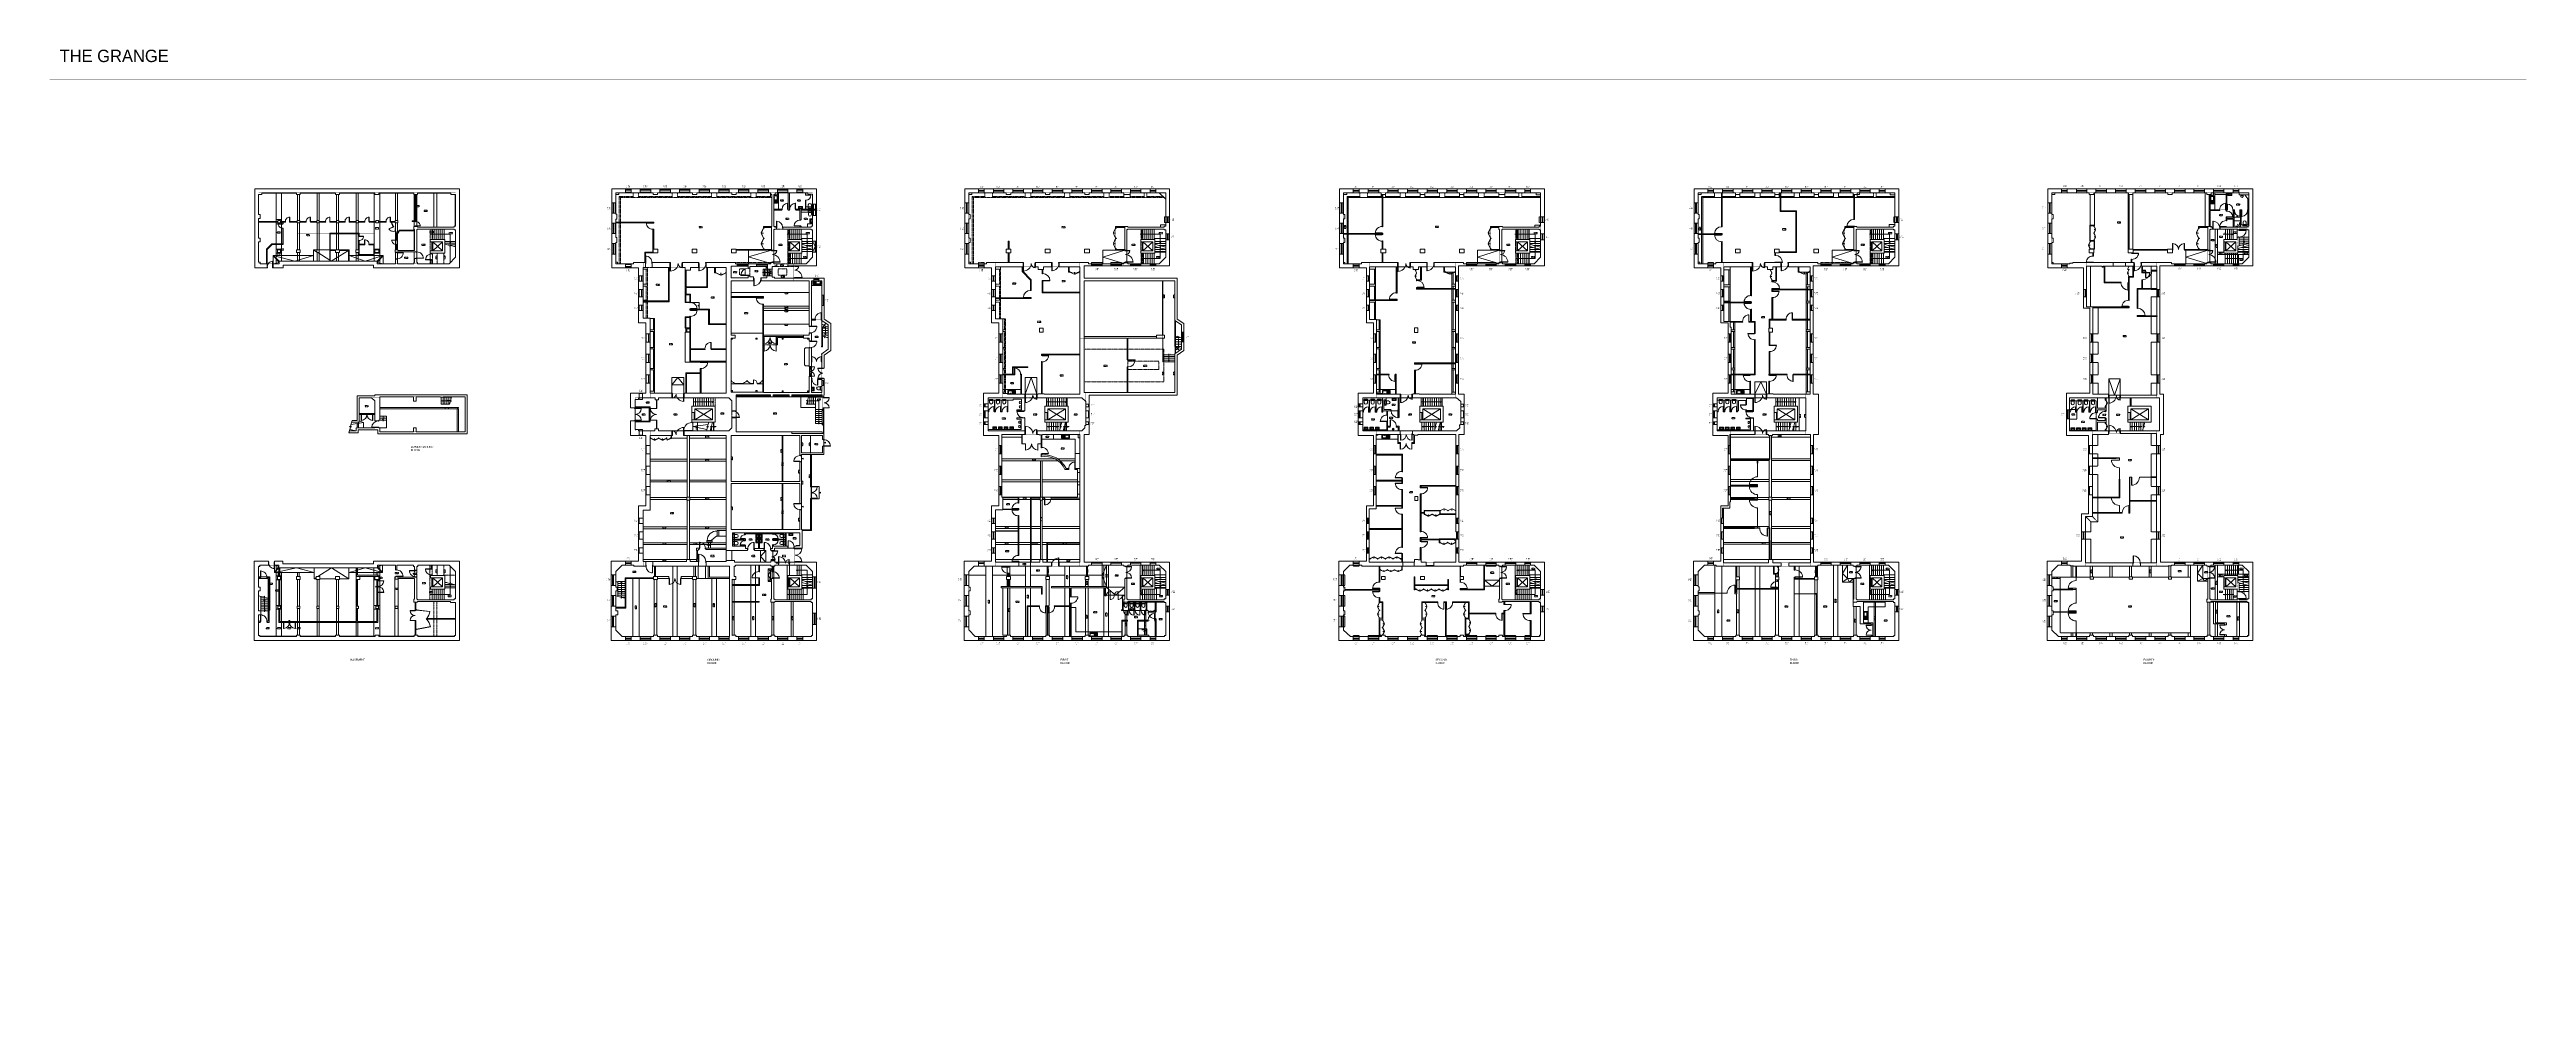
# Model space of a CAD drawing. Header units: millimetres. Extents: x 62976 to 1097852, y -110926 to 167100.
# Drawn here: x 778879 to 1097852, y -71853 to 48925 of the extents above; entities that cross this region are included whole.
import ezdxf

# ---------------------------------------------------------------- set-up
doc = ezdxf.new("R2010")
doc.units = ezdxf.units.MM
doc.linetypes.add('HIDDENX2', pattern=[0.75, 0.5, -0.25])
for name, color, linetype, lineweight in [('BLOCKS', 8, 'Continuous', 15), ('Ceiling', 45, 'HIDDENX2', 15), ('Ceiling tag', 1, 'Continuous', 15), ('GIA', 84, 'Continuous', 15), ('NIA', 30, 'Continuous', 15), ('No access', 10, 'Continuous', 15), ('Partitions', 155, 'Continuous', 15), ('principalplans', 7, 'Continuous', 15), ('Stairs', 8, 'Continuous', 15), ('WALLS', 7, 'Continuous', 15), ('Window', 8, 'Continuous', 15)]:
    doc.layers.add(name, color=color, linetype=linetype, lineweight=lineweight)
doc.layers.add('Whatch', color=7, linetype='Continuous', lineweight=15, true_color=0xa8a8a8)
doc.styles.add('Century Gothic', font='GOTHIC.TTF')

# ---------------------------------------------------------------- blocks, each defined once
blk = doc.blocks.new('DOOR 1210')
at = {"layer": 'BLOCKS'}
for p, q in [((523, -547), (523, 233)), ((557, 233), (557, -547)), ((-703, -647), (-703, -547)), ((-673, -547), (-703, -547)), ((-653, -647), (-703, -647)), ((-673, -107), (-673, -547)), ((-639, -547), (-673, -547)), ((-673, -588), (-673, -547)), ((-653, -588), (-673, -588)), ((-653, -647), (-653, -588)), ((-639, -547), (-639, -111)), ((523, -547), (557, -547)), ((537, -588), (557, -588)), ((537, -647), (537, -588)), ((537, -647), (587, -647)), ((557, -588), (557, -547)), ((557, -588), (557, -547)), ((557, -547), (587, -547)), ((587, -647), (587, -547))]:
    blk.add_line(p, q, dxfattribs=at)
for centre, radius, start, end in [((580, -605), 838, 91.58641, 176.06341), ((-708, -559), 453, 1.49223, 85.52077)]:
    blk.add_arc(centre, radius, start, end, dxfattribs=at)
blk = doc.blocks.new('DOOR 840')
at = {"layer": 'BLOCKS'}
for p, q in [((-582, 249), (-582, -591)), ((-582, -591), (-582, 249)), ((-548, 249), (-582, 249)), ((-548, -591), (-548, 248)), ((-612, -691), (-612, -591)), ((-582, -591), (-612, -591)), ((-562, -691), (-612, -691)), ((-548, -591), (-582, -591)), ((-582, -632), (-582, -591)), ((-562, -632), (-582, -632)), ((-562, -691), (-562, -632)), ((208, -632), (228, -632)), ((208, -691), (208, -632)), ((208, -691), (258, -691)), ((228, -632), (228, -591)), ((228, -591), (258, -591)), ((258, -691), (258, -591))]:
    blk.add_line(p, q, dxfattribs=at)
blk.add_arc((-586, -565), 814, 358.15749, 89.75925, dxfattribs=at)
blk = doc.blocks.new('door')
at = {"layer": 'BLOCKS'}
for p, q in [((0, 450), (0, -450)), ((0, 450), (34, 450)), ((0, -450), (0, 450)), ((34, -450), (34, 450)), ((-30, -550), (-30, -450)), ((0, -450), (-30, -450)), ((20, -550), (-30, -550)), ((34, -450), (0, -450)), ((0, -491), (0, -450)), ((20, -491), (0, -491)), ((20, -550), (20, -491)), ((880, -491), (900, -491)), ((880, -550), (880, -491)), ((880, -550), (930, -550)), ((900, -491), (900, -450)), ((900, -450), (930, -450)), ((930, -550), (930, -450))]:
    blk.add_line(p, q, dxfattribs=at)
blk.add_arc((0, -450), 900, 0, 90, dxfattribs=at)
blk = doc.blocks.new('DOOR 900')
at = {"layer": 'Whatch'}
blk.add_blockref('door', (-825, 91), dxfattribs=at)
blk = doc.blocks.new('DOUBLE DOOR')
at = {"layer": 'BLOCKS'}
for p, q in [((-1520, -760), (-1555, -760)), ((-1555, -760), (-1555, -860)), ((-1555, -860), (-1505, -860)), ((-1520, -760), (-1520, -800)), ((-1520, -800), (-1505, -800)), ((-1505, -800), (-1505, -860)), ((-15, -800), (-15, -860)), ((0, -800), (-15, -800)), ((35, -860), (-15, -860)), ((0, -760), (35, -760)), ((0, -760), (0, -800)), ((35, -760), (35, -860))]:
    blk.add_line(p, q, dxfattribs=at)
for points in [[(-1485, -760), (-1485, 0), (-1520, 0), (-1520, -760)], [(-35, -760), (-35, 0), (0, 0), (0, -760)]]:
    blk.add_lwpolyline(points, close=True, dxfattribs=at)
for centre, start, end in [((-1521, -761), 0.04394, 87.25575), ((1, -761), 92.74425, 179.95606)]:
    blk.add_arc(centre, 761, start, end, dxfattribs=at)
blk = doc.blocks.new('88')
at = {"layer": 'BLOCKS'}
for p, q in [((1413976, -325677), (1413976, -325627)), ((1413976, -325627), (1414056, -325627)), ((1413976, -325677), (1414015, -325677)), ((1413976, -326447), (1413976, -326497)), ((1413976, -326447), (1414015, -326447)), ((1413976, -326497), (1414056, -326497)), ((1414015, -325657), (1414056, -325657)), ((1414015, -325677), (1414015, -325657)), ((1414015, -326447), (1414015, -326467)), ((1414015, -326467), (1414056, -326467)), ((1414056, -325657), (1414056, -325627)), ((1414056, -326432), (1414895, -326432)), ((1414056, -326432), (1414056, -326467)), ((1414896, -326467), (1414056, -326467)), ((1414056, -326467), (1414056, -326497)), ((1414056, -326467), (1414896, -326467)), ((1414896, -326432), (1414896, -326467))]:
    blk.add_line(p, q, dxfattribs=at)
blk.add_arc((1414083, -326470), 814, 0.24075, 91.84251, dxfattribs=at)
blk = doc.blocks.new('87')
at = {"layer": 'BLOCKS'}
for p, q in [((1417578, -328461), (1417578, -328368)), ((1417608, -328368), (1417578, -328368)), ((1417628, -328461), (1417578, -328461)), ((1417608, -328409), (1417608, -328368)), ((1417628, -328409), (1417608, -328409)), ((1417628, -328461), (1417628, -328409)), ((1418384, -327528), (1418418, -327528)), ((1418384, -328368), (1418384, -327529)), ((1418384, -328368), (1418418, -328368)), ((1418398, -328409), (1418418, -328409)), ((1418398, -328461), (1418398, -328409)), ((1418398, -328461), (1418448, -328461)), ((1418418, -327528), (1418418, -328368)), ((1418418, -328368), (1418418, -327528)), ((1418418, -328409), (1418418, -328368)), ((1418418, -328368), (1418448, -328368)), ((1418448, -328461), (1418448, -328368))]:
    blk.add_line(p, q, dxfattribs=at)
blk.add_arc((1418422, -328342), 814, 90.24075, 181.84251, dxfattribs=at)
blk = doc.blocks.new('80')
at = {"layer": 'BLOCKS'}
for p, q in [((1213075, -221229), (1213362, -220638)), ((1213106, -221245), (1213075, -221229)), ((1213106, -221346), (1213075, -221361)), ((1213075, -221361), (1213362, -221953)), ((1213075, -222594), (1213362, -222003)), ((1213106, -222610), (1213075, -222594)), ((1213106, -222711), (1213075, -222726)), ((1213075, -222726), (1213362, -223318)), ((1213393, -220653), (1213106, -221245)), ((1213393, -221937), (1213106, -221346)), ((1213393, -222018), (1213106, -222610)), ((1213393, -223302), (1213106, -222711)), ((1213362, -220638), (1213362, -220603)), ((1213362, -220603), (1213462, -220603)), ((1213362, -220638), (1213402, -220638)), ((1213362, -220638), (1213393, -220653)), ((1213362, -221953), (1213393, -221937)), ((1213362, -221953), (1213462, -221953)), ((1213362, -221953), (1213362, -222003)), ((1213362, -222003), (1213462, -222003)), ((1213362, -222003), (1213393, -222018)), ((1213402, -220638), (1213402, -220653)), ((1213402, -220653), (1213462, -220653)), ((1213462, -220603), (1213462, -220653)), ((1213462, -221953), (1213462, -222003)), ((1213362, -223318), (1213393, -223302)), ((1213362, -223318), (1213362, -223353)), ((1213362, -223318), (1213402, -223318)), ((1213362, -223353), (1213462, -223353)), ((1213402, -223303), (1213462, -223303)), ((1213402, -223318), (1213402, -223303)), ((1213462, -223353), (1213462, -223303))]:
    blk.add_line(p, q, dxfattribs=at)
for centre, start, end in [((1213362, -220638), 244.11852, 270), ((1213362, -221953), 90, 115.88148), ((1213362, -222003), 244.11852, 270), ((1213362, -223318), 90, 115.88148)]:
    blk.add_arc(centre, 658, start, end, dxfattribs=at)
blk = doc.blocks.new('91')
at = {"layer": 'BLOCKS'}
for p, q in [((1460141, -341375), (1460174, -341375)), ((1460141, -341442), (1460141, -341375)), ((1460164, -341442), (1460141, -341442)), ((1460164, -341415), (1460174, -341415)), ((1460164, -341442), (1460164, -341415)), ((1460164, -341442), (1460174, -341420)), ((1460560, -341633), (1460164, -341442)), ((1460174, -341415), (1460174, -341375)), ((1460174, -341420), (1460570, -341612)), ((1460570, -341612), (1460560, -341633)), ((1461033, -341420), (1460638, -341612)), ((1460638, -341612), (1460648, -341633)), ((1460648, -341633), (1461044, -341442)), ((1461044, -341442), (1461033, -341420)), ((1461044, -341442), (1461044, -341375)), ((1461077, -341375), (1461044, -341375)), ((1461077, -341442), (1461044, -341442)), ((1461077, -341442), (1461077, -341375)), ((1461077, -341442), (1461087, -341420)), ((1461473, -341633), (1461077, -341442)), ((1461087, -341420), (1461483, -341612)), ((1461483, -341612), (1461473, -341633)), ((1461946, -341420), (1461551, -341612)), ((1461551, -341612), (1461561, -341633)), ((1461561, -341633), (1461957, -341442)), ((1461957, -341442), (1461946, -341420)), ((1461957, -341442), (1461957, -341375)), ((1461990, -341375), (1461957, -341375)), ((1461990, -341442), (1461957, -341442)), ((1461990, -341442), (1461990, -341375)), ((1461990, -341442), (1462000, -341420)), ((1462386, -341633), (1461990, -341442)), ((1462000, -341420), (1462396, -341612)), ((1462396, -341612), (1462386, -341633)), ((1462859, -341420), (1462464, -341612)), ((1462464, -341612), (1462474, -341633)), ((1462474, -341633), (1462869, -341442)), ((1462893, -341375), (1462859, -341375)), ((1462859, -341415), (1462859, -341375)), ((1462869, -341415), (1462859, -341415)), ((1462869, -341442), (1462859, -341420)), ((1462869, -341442), (1462869, -341415)), ((1462869, -341442), (1462893, -341442)), ((1462893, -341442), (1462893, -341375))]:
    blk.add_line(p, q, dxfattribs=at)
for centre, start, end in [((1460164, -341442), 334.11852, 0), ((1461044, -341442), 180, 205.88148), ((1461077, -341442), 334.11852, 0), ((1461957, -341442), 180, 205.88148), ((1461990, -341442), 334.11852, 0), ((1462869, -341442), 180, 205.88148)]:
    blk.add_arc(centre, 440, start, end, dxfattribs=at)
blk = doc.blocks.new('92')
at = {"layer": 'BLOCKS'}
for p, q in [((1463869, -344302), (1463905, -344302)), ((1463869, -344374), (1463869, -344302)), ((1463895, -344374), (1463869, -344374)), ((1463895, -344345), (1463905, -344345)), ((1463895, -344374), (1463895, -344345)), ((1463895, -344374), (1463906, -344352)), ((1464322, -344581), (1463895, -344374)), ((1463905, -344345), (1463905, -344302)), ((1463906, -344352), (1464333, -344559)), ((1464833, -344352), (1464406, -344559)), ((1464417, -344581), (1464844, -344374)), ((1464844, -344374), (1464833, -344352)), ((1464844, -344374), (1464844, -344302)), ((1464880, -344302), (1464844, -344302)), ((1464880, -344374), (1464844, -344374)), ((1464880, -344374), (1464880, -344302)), ((1464880, -344374), (1464891, -344352)), ((1465307, -344581), (1464880, -344374)), ((1464891, -344352), (1465318, -344559)), ((1465818, -344352), (1465391, -344559)), ((1465402, -344581), (1465829, -344374)), ((1465829, -344374), (1465818, -344352)), ((1465829, -344374), (1465829, -344302)), ((1465866, -344302), (1465829, -344302)), ((1465866, -344374), (1465829, -344374)), ((1465866, -344374), (1465866, -344302)), ((1465866, -344374), (1465877, -344352)), ((1466293, -344581), (1465866, -344374)), ((1465877, -344352), (1466304, -344559)), ((1466804, -344352), (1466377, -344559)), ((1466388, -344581), (1466815, -344374)), ((1466815, -344374), (1466804, -344352)), ((1466815, -344374), (1466815, -344302)), ((1466851, -344302), (1466815, -344302)), ((1466851, -344374), (1466815, -344374)), ((1466851, -344374), (1466851, -344302)), ((1466851, -344374), (1466862, -344352)), ((1467278, -344581), (1466851, -344374)), ((1466862, -344352), (1467289, -344559)), ((1467790, -344352), (1467362, -344559)), ((1467373, -344581), (1467801, -344374)), ((1467826, -344302), (1467790, -344302)), ((1467790, -344345), (1467790, -344302)), ((1467801, -344345), (1467790, -344345)), ((1467801, -344374), (1467790, -344352)), ((1467801, -344374), (1467801, -344345)), ((1467801, -344374), (1467826, -344374)), ((1467826, -344374), (1467826, -344302)), ((1464333, -344559), (1464322, -344581)), ((1464406, -344559), (1464417, -344581)), ((1465318, -344559), (1465307, -344581)), ((1465391, -344559), (1465402, -344581)), ((1466304, -344559), (1466293, -344581)), ((1466377, -344559), (1466388, -344581)), ((1467289, -344559), (1467278, -344581)), ((1467362, -344559), (1467373, -344581))]:
    blk.add_line(p, q, dxfattribs=at)
for centre, start, end in [((1463895, -344374), 334.11852, 0), ((1464844, -344374), 180, 205.88148), ((1464880, -344374), 334.11852, 0), ((1465829, -344374), 180, 205.88148), ((1465866, -344374), 334.11852, 0), ((1466815, -344374), 180, 205.88148), ((1466851, -344374), 334.11852, 0), ((1467801, -344374), 180, 205.88148)]:
    blk.add_arc(centre, 475, start, end, dxfattribs=at)
blk = doc.blocks.new('sink kitchenette')
at = {"layer": 'BLOCKS'}
for p, q in [((38392, 131337), (39402, 131337)), ((38392, 130837), (38392, 131337)), ((39402, 130837), (38392, 130837)), ((38467, 131262), (38752, 131262)), ((38467, 131177), (38752, 131177)), ((38467, 131087), (38752, 131087)), ((38467, 130997), (38752, 130997)), ((38752, 130912), (38467, 130912)), ((39327, 131262), (38827, 131262)), ((38827, 131262), (38827, 130912)), ((38827, 130912), (39069, 130912)), ((39069, 130890), (39069, 130967)), ((39084, 130967), (39069, 130967)), ((39069, 130890), (39084, 130890)), ((39084, 130890), (39084, 130967)), ((39084, 130912), (39327, 130912)), ((39327, 130912), (39327, 131262)), ((39402, 131337), (39402, 130837))]:
    blk.add_line(p, q, dxfattribs=at)
blk = doc.blocks.new('sink wc')
at = {"layer": 'BLOCKS'}
for p, q in [((36043, 129595), (36543, 129595)), ((36043, 129245), (36043, 129595)), ((36543, 129245), (36043, 129245)), ((36123, 129495), (36285, 129495)), ((36123, 129325), (36123, 129495)), ((36463, 129325), (36123, 129325)), ((36285, 129525), (36285, 129448)), ((36285, 129525), (36300, 129525)), ((36300, 129448), (36285, 129448)), ((36300, 129525), (36300, 129448)), ((36300, 129495), (36463, 129495)), ((36463, 129495), (36463, 129325)), ((36543, 129595), (36543, 129245))]:
    blk.add_line(p, q, dxfattribs=at)
blk = doc.blocks.new('33')
at = {"layer": 'BLOCKS'}
for p, q in [((524987, 33196), (524987, 32535)), ((524997, 33196), (524987, 33196)), ((524987, 32535), (524997, 32535)), ((524997, 33196), (524997, 32535))]:
    blk.add_line(p, q, dxfattribs=at)
blk.add_arc((524997, 32535), 661, 90, 180, dxfattribs=at)
blk = doc.blocks.new('wc')
at = {"layer": 'BLOCKS'}
for p, q in [((37299, 129044), (36849, 129044)), ((36849, 129044), (36849, 128881)), ((36849, 128881), (37299, 128881)), ((36874, 129352), (36874, 129084)), ((36874, 129084), (36899, 129084)), ((36899, 129044), (36899, 129084)), ((36899, 129084), (37249, 129084)), ((37249, 129084), (37249, 129044)), ((37274, 129084), (37249, 129084)), ((37274, 129084), (37274, 129352)), ((37299, 128881), (37299, 129044))]:
    blk.add_line(p, q, dxfattribs=at)
blk.add_arc((37074, 129339), 200, 3.80419, 176.19581, dxfattribs=at)
blk = doc.blocks.new('No Access')
h = blk.add_hatch(color=256)
h.paths.add_polyline_path([(-326, 0, 1), (326, 0, 1)])
h.paths.add_polyline_path([(276, 0, -1), (-276, 0, -1)], flags=16)
blk.add_hatch(color=256).paths.add_polyline_path([(212, 177, 0.0453568), (177, 212), (-212, -177, 0.0453568), (-177, -212)])
for p, q in [((177, 212), (-212, -177)), ((212, 177), (-177, -212))]:
    blk.add_line(p, q)
for radius in [326, 276]:
    blk.add_circle((0, 0), radius)
blk = doc.blocks.new('82')
at = {"layer": 'BLOCKS'}
for p, q in [((1202818, -226631), (1202793, -226644)), ((1202793, -226644), (1203023, -227117)), ((1203048, -227105), (1202818, -226631)), ((1203023, -226591), (1203023, -226563)), ((1203023, -226563), (1203103, -226563)), ((1203023, -226591), (1203055, -226591)), ((1203055, -226591), (1203055, -226603)), ((1203055, -226603), (1203103, -226603)), ((1203103, -226563), (1203103, -226603)), ((1202793, -227590), (1203023, -227117)), ((1202818, -227602), (1202793, -227590)), ((1202818, -227683), (1202793, -227696)), ((1202793, -227696), (1203023, -228169)), ((1203048, -227129), (1202818, -227602)), ((1203048, -228157), (1202818, -227683)), ((1203023, -227117), (1203048, -227105)), ((1203023, -227117), (1203048, -227129)), ((1203023, -228169), (1203048, -228157)), ((1203023, -228169), (1203023, -228197)), ((1203023, -228169), (1203055, -228169)), ((1203023, -228197), (1203103, -228197)), ((1203055, -228157), (1203103, -228157)), ((1203055, -228169), (1203055, -228157)), ((1203103, -228197), (1203103, -228157))]:
    blk.add_line(p, q, dxfattribs=at)
for centre, start, end in [((1203023, -227117), 90, 115.88148), ((1203023, -227117), 244.11852, 270), ((1203023, -228169), 90, 115.88148)]:
    blk.add_arc(centre, 526, start, end, dxfattribs=at)
blk = doc.blocks.new('81')
at = {"layer": 'BLOCKS'}
for p, q in [((1210617, -229223), (1210667, -229223)), ((1210617, -229323), (1210617, -229223)), ((1210652, -229323), (1210617, -229323)), ((1210652, -229283), (1210667, -229283)), ((1210652, -229323), (1210652, -229283)), ((1210652, -229323), (1210668, -229291)), ((1211244, -229610), (1210652, -229323)), ((1210667, -229283), (1210667, -229223)), ((1210668, -229291), (1211259, -229578)), ((1211259, -229578), (1211244, -229610)), ((1211952, -229291), (1211361, -229578)), ((1211361, -229578), (1211376, -229610)), ((1211376, -229610), (1211967, -229323)), ((1212002, -229223), (1211952, -229223)), ((1211952, -229283), (1211952, -229223)), ((1211967, -229283), (1211952, -229283)), ((1211967, -229323), (1211952, -229291)), ((1211967, -229323), (1211967, -229283)), ((1211967, -229323), (1212002, -229323)), ((1212002, -229323), (1212002, -229223))]:
    blk.add_line(p, q, dxfattribs=at)
for centre, start, end in [((1210652, -229323), 334.11852, 0), ((1211967, -229323), 180, 205.88148)]:
    blk.add_arc(centre, 658, start, end, dxfattribs=at)
blk = doc.blocks.new('93')
at = {"layer": 'BLOCKS'}
for p, q in [((1464816, -304170), (1464816, -304120)), ((1464816, -304120), (1464896, -304120)), ((1464816, -304170), (1464854, -304170)), ((1464816, -305030), (1464816, -305080)), ((1464816, -305030), (1464854, -305030)), ((1464816, -305080), (1464896, -305080)), ((1464854, -304150), (1464896, -304150)), ((1464854, -304170), (1464854, -304150)), ((1464854, -305030), (1464854, -305050)), ((1464854, -305050), (1464896, -305050)), ((1464896, -304150), (1464896, -304120)), ((1464896, -305016), (1465796, -305016)), ((1464896, -305016), (1464896, -305050)), ((1465796, -305050), (1464896, -305050)), ((1464896, -305050), (1464896, -305080)), ((1464896, -305050), (1465796, -305050)), ((1465796, -305050), (1465796, -305016))]:
    blk.add_line(p, q, dxfattribs=at)
blk.add_arc((1464896, -305050), 900, 0, 90, dxfattribs=at)
blk = doc.blocks.new('bide')
at = {"layer": 'BLOCKS'}
for p, q in [((114921, 102425), (114921, 102193)), ((114984, 102473), (115151, 102442)), ((114984, 102145), (115152, 102177))]:
    blk.add_line(p, q, dxfattribs=at)
blk.add_circle((115011, 102309), 15, dxfattribs=at)
for centre, radius, start, end in [((114971, 102425), 50, 74.0546, 180), ((114971, 102193), 50, 180, 285.9454), ((115082, 102309), 149, 298.00584, 62.56609)]:
    blk.add_arc(centre, radius, start, end, dxfattribs=at)
blk = doc.blocks.new('86')
at = {"layer": 'BLOCKS'}
for p, q in [((1410326, -319863), (1410326, -319782)), ((1410326, -319782), (1410776, -319782)), ((1410776, -319863), (1410326, -319863)), ((1410351, -320172), (1410351, -319903)), ((1410351, -319903), (1410376, -319903)), ((1410376, -319863), (1410376, -319903)), ((1410376, -319903), (1410726, -319903)), ((1410726, -319903), (1410726, -319863)), ((1410751, -319903), (1410726, -319903)), ((1410751, -319903), (1410751, -320172)), ((1410776, -319782), (1410776, -319863))]:
    blk.add_line(p, q, dxfattribs=at)
blk.add_arc((1410551, -320158), 200, 183.80419, 356.19581, dxfattribs=at)
blk = doc.blocks.new('94')
at = {"layer": 'BLOCKS'}
for p, q in [((1508732, -330403), (1507702, -330403)), ((1507702, -330403), (1507702, -330418)), ((1507702, -330418), (1508732, -330418)), ((1508732, -330403), (1508732, -330418))]:
    blk.add_line(p, q, dxfattribs=at)
blk.add_arc((1508700, -330423), 998, 88.17614, 179.74061, dxfattribs=at)
blk = doc.blocks.new('95')
at = {"layer": 'BLOCKS'}
for p, q in [((1512154, -341132), (1512154, -341165)), ((1512221, -341132), (1512154, -341132)), ((1512194, -341165), (1512154, -341165)), ((1512194, -341155), (1512194, -341165)), ((1512221, -341155), (1512194, -341155)), ((1512221, -341155), (1512200, -341165)), ((1512200, -341165), (1512392, -341561)), ((1512221, -341155), (1512221, -341132)), ((1512413, -341551), (1512221, -341155)), ((1512154, -342058), (1512154, -342025)), ((1512194, -342025), (1512154, -342025)), ((1512221, -342058), (1512154, -342058)), ((1512194, -342035), (1512194, -342025)), ((1512221, -342035), (1512194, -342035)), ((1512200, -342024), (1512392, -341629)), ((1512221, -342035), (1512200, -342024)), ((1512413, -341639), (1512221, -342035)), ((1512221, -342035), (1512221, -342058)), ((1512392, -341561), (1512413, -341551)), ((1512392, -341629), (1512413, -341639))]:
    blk.add_line(p, q, dxfattribs=at)
for centre, start, end in [((1512221, -341155), 270, 295.88148), ((1512221, -342035), 64.11852, 90)]:
    blk.add_arc(centre, 440, start, end, dxfattribs=at)
blk = doc.blocks.new('96')
at = {"layer": 'BLOCKS'}
for p, q in [((1555123, -320193), (1555123, -320243)), ((1555223, -320193), (1555123, -320193)), ((1555183, -320243), (1555123, -320243)), ((1555123, -320963), (1555123, -320913)), ((1555183, -320913), (1555123, -320913)), ((1555223, -320963), (1555123, -320963)), ((1555183, -320228), (1555183, -320243)), ((1555223, -320228), (1555183, -320228)), ((1555183, -320928), (1555183, -320913)), ((1555223, -320928), (1555183, -320928)), ((1555223, -320228), (1555191, -320243)), ((1555191, -320243), (1555344, -320558)), ((1555191, -320913), (1555344, -320598)), ((1555223, -320928), (1555191, -320913)), ((1555223, -320228), (1555223, -320193)), ((1555376, -320543), (1555223, -320228)), ((1555376, -320613), (1555223, -320928)), ((1555223, -320928), (1555223, -320963)), ((1555344, -320558), (1555376, -320543)), ((1555344, -320598), (1555376, -320613))]:
    blk.add_line(p, q, dxfattribs=at)
for centre, start, end in [((1555223, -320228), 270, 295.88148), ((1555223, -320928), 64.11852, 90)]:
    blk.add_arc(centre, 350, start, end, dxfattribs=at)
blk = doc.blocks.new('DOOR 760')
at = {"layer": 'BLOCKS'}
for p, q in [((-712, -265), (-747, -265)), ((-747, -265), (-747, -365)), ((-747, -365), (-697, -365)), ((-712, -265), (-712, -305)), ((-712, -305), (-697, -305)), ((-697, -305), (-697, -365)), ((33, -305), (33, -365)), ((48, -305), (33, -305)), ((33, -365), (83, -365)), ((83, -265), (48, -265)), ((48, -305), (48, -265)), ((83, -365), (83, -265))]:
    blk.add_line(p, q, dxfattribs=at)
blk.add_lwpolyline([(-677, -265), (-677, 495), (-712, 495), (-712, -265)], close=True, dxfattribs=at)
blk.add_arc((-714, -266), 761, 0.04394, 87.25575, dxfattribs=at)
blk = doc.blocks.new('shower')
for p, q in [((114517, 100644), (114517, 100344)), ((114617, 100698), (114778, 100540)), ((115004, 100785), (114668, 100785))]:
    blk.add_line(p, q)
blk.add_lwpolyline([(115195, 100120), (114395, 100120), (114395, 100920), (115195, 100920)], close=True)
blk.add_circle((114532, 100783), 21.5)
blk = doc.blocks.new('97')
at = {"layer": 'BLOCKS'}
for p, q in [((1550394, -298545), (1550586, -298149)), ((1550415, -298555), (1550394, -298545)), ((1550415, -298623), (1550394, -298633)), ((1550394, -298633), (1550586, -299029)), ((1550607, -298160), (1550415, -298555)), ((1550607, -299019), (1550415, -298623)), ((1550586, -298149), (1550586, -298126)), ((1550586, -298126), (1550653, -298126)), ((1550586, -298149), (1550607, -298160)), ((1550586, -298149), (1550613, -298149)), ((1550586, -299029), (1550607, -299019)), ((1550586, -299029), (1550586, -299052)), ((1550586, -299029), (1550613, -299029)), ((1550586, -299052), (1550653, -299052)), ((1550613, -298149), (1550613, -298159)), ((1550613, -298159), (1550653, -298159)), ((1550613, -299019), (1550653, -299019)), ((1550613, -299029), (1550613, -299019)), ((1550653, -298126), (1550653, -298159)), ((1550653, -299052), (1550653, -299019))]:
    blk.add_line(p, q, dxfattribs=at)
for centre, start, end in [((1550586, -298149), 244.11852, 270), ((1550586, -299029), 90, 115.88148)]:
    blk.add_arc(centre, 440, start, end, dxfattribs=at)
blk = doc.blocks.new('98')
at = {"layer": 'BLOCKS'}
for p, q in [((1552926, -305183), (1553143, -304735)), ((1552950, -305194), (1552926, -305183)), ((1552926, -305718), (1553143, -305270)), ((1553167, -304747), (1552950, -305194)), ((1553167, -305282), (1552950, -305729)), ((1553143, -304735), (1553143, -304709)), ((1553143, -304709), (1553219, -304709)), ((1553143, -304735), (1553167, -304747)), ((1553143, -304735), (1553174, -304735)), ((1553143, -305270), (1553143, -305233)), ((1553143, -305233), (1553219, -305233)), ((1553143, -305270), (1553167, -305282)), ((1553143, -305270), (1553219, -305270)), ((1553174, -304735), (1553174, -304747)), ((1553174, -304747), (1553219, -304747)), ((1553219, -304709), (1553219, -304747)), ((1553219, -305233), (1553219, -305270)), ((1552950, -305729), (1552926, -305718)), ((1552950, -305806), (1552926, -305817)), ((1552926, -305817), (1553143, -306264)), ((1553167, -306253), (1552950, -305806)), ((1553143, -306264), (1553167, -306253)), ((1553143, -306264), (1553143, -306291)), ((1553143, -306264), (1553174, -306264)), ((1553143, -306291), (1553219, -306291)), ((1553174, -306253), (1553219, -306253)), ((1553174, -306264), (1553174, -306253)), ((1553219, -306291), (1553219, -306253))]:
    blk.add_line(p, q, dxfattribs=at)
for centre, start, end in [((1553143, -304735), 244.11852, 270), ((1553143, -305270), 244.11852, 270), ((1553143, -306264), 90, 115.88148)]:
    blk.add_arc(centre, 497, start, end, dxfattribs=at)
blk = doc.blocks.new('83')
at = {"layer": 'BLOCKS'}
for p, q in [((1365358, -321049), (1365358, -321032)), ((1365358, -321032), (1366118, -321032)), ((1366118, -321049), (1365358, -321049)), ((1366118, -321032), (1366118, -321049)), ((1366118, -322534), (1365358, -322534)), ((1365358, -322534), (1365358, -322552)), ((1365358, -322552), (1366118, -322552)), ((1366118, -322552), (1366118, -322534))]:
    blk.add_line(p, q, dxfattribs=at)
for centre, start, end in [((1366118, -321032), 179.99997, 270.00003), ((1366118, -322552), 89.99997, 180.00003)]:
    blk.add_arc(centre, 760, start, end, dxfattribs=at)
blk = doc.blocks.new('84')
at = {"layer": 'BLOCKS'}
for p, q in [((1363669, -324396), (1363707, -324396)), ((1363669, -324472), (1363669, -324396)), ((1363696, -324472), (1363669, -324472)), ((1363696, -324441), (1363707, -324441)), ((1363696, -324472), (1363696, -324441)), ((1363696, -324472), (1363707, -324448)), ((1364143, -324689), (1363696, -324472)), ((1363707, -324441), (1363707, -324396)), ((1363707, -324448), (1364154, -324665)), ((1364154, -324665), (1364143, -324689)), ((1364678, -324448), (1364231, -324665)), ((1364231, -324665), (1364242, -324689)), ((1364242, -324689), (1364690, -324472)), ((1364690, -324472), (1364678, -324448)), ((1364690, -324472), (1364690, -324396)), ((1364690, -324396), (1364727, -324396)), ((1364690, -324472), (1364727, -324472)), ((1364727, -324472), (1364727, -324396)), ((1364727, -324472), (1364739, -324448)), ((1365175, -324689), (1364727, -324472)), ((1364739, -324448), (1365186, -324665)), ((1365186, -324665), (1365175, -324689)), ((1365710, -324448), (1365263, -324665)), ((1365263, -324665), (1365274, -324689)), ((1365274, -324689), (1365722, -324472)), ((1365722, -324472), (1365710, -324448)), ((1365759, -324396), (1365722, -324396)), ((1365722, -324472), (1365722, -324396)), ((1365722, -324472), (1365759, -324472)), ((1365759, -324472), (1365759, -324396)), ((1366245, -324448), (1365798, -324665)), ((1365798, -324665), (1365809, -324689)), ((1365809, -324689), (1366256, -324472)), ((1366283, -324396), (1366245, -324396)), ((1366245, -324441), (1366245, -324396)), ((1366256, -324441), (1366245, -324441)), ((1366256, -324472), (1366245, -324448)), ((1366256, -324472), (1366256, -324441)), ((1366256, -324472), (1366283, -324472)), ((1366283, -324472), (1366283, -324396))]:
    blk.add_line(p, q, dxfattribs=at)
for centre, start, end in [((1363696, -324472), 334.11852, 0), ((1364690, -324472), 180, 205.88148), ((1364727, -324472), 334.11852, 0), ((1365722, -324472), 180, 205.88148), ((1366256, -324472), 180, 205.88148)]:
    blk.add_arc(centre, 497, start, end, dxfattribs=at)
blk = doc.blocks.new('DOOR 610')
at = {"layer": 'BLOCKS'}
for p, q in [((-582, 428), (-582, -182)), ((-582, 428), (-548, 428)), ((-548, -182), (-548, 428)), ((-612, -282), (-612, -182)), ((-582, -182), (-612, -182)), ((-562, -282), (-612, -282)), ((-548, -182), (-582, -182)), ((-582, -223), (-582, -182)), ((-562, -223), (-582, -223)), ((-562, -282), (-562, -223)), ((8, -223), (28, -223)), ((8, -282), (8, -223)), ((8, -282), (58, -282)), ((28, -223), (28, -182)), ((28, -182), (58, -182)), ((58, -282), (58, -182))]:
    blk.add_line(p, q, dxfattribs=at)
blk.add_arc((-582, -182), 610, 0, 90, dxfattribs=at)
blk = doc.blocks.new('85')
at = {"layer": 'BLOCKS'}
for p, q in [((1414084, -303271), (1414084, -303220)), ((1414084, -303220), (1414164, -303220)), ((1414084, -303271), (1414122, -303271)), ((1414084, -304159), (1414084, -304211)), ((1414084, -304159), (1414122, -304159)), ((1414084, -304211), (1414164, -304211)), ((1414122, -303250), (1414164, -303250)), ((1414122, -303271), (1414122, -303250)), ((1414122, -304159), (1414122, -304180)), ((1414122, -304180), (1414164, -304180)), ((1414164, -303250), (1414164, -303220)), ((1414164, -304144), (1415093, -304144)), ((1414164, -304144), (1414164, -304180)), ((1415093, -304180), (1414164, -304180)), ((1414164, -304180), (1414164, -304211)), ((1414164, -304180), (1415093, -304180)), ((1415093, -304180), (1415093, -304144))]:
    blk.add_line(p, q, dxfattribs=at)
blk.add_arc((1414164, -304180), 929, 0, 90, dxfattribs=at)
blk = doc.blocks.new('89')
at = {"layer": 'BLOCKS'}
for p, q in [((1424570, -346542), (1424518, -346542)), ((1424518, -346542), (1424518, -346627)), ((1424549, -346627), (1424518, -346627)), ((1424549, -346585), (1424549, -346627)), ((1424570, -346585), (1424549, -346585)), ((1424570, -346542), (1424570, -346585)), ((1425139, -346627), (1425139, -347253)), ((1425139, -346627), (1425175, -346627)), ((1425175, -347253), (1425139, -347253)), ((1425154, -346542), (1425205, -346542)), ((1425154, -346542), (1425154, -346585)), ((1425154, -346585), (1425175, -346585)), ((1425175, -346585), (1425175, -346627)), ((1425175, -347253), (1425175, -346627)), ((1425175, -346627), (1425205, -346627)), ((1425205, -346542), (1425205, -346627))]:
    blk.add_line(p, q, dxfattribs=at)
blk.add_arc((1425175, -346627), 625, 180, 270, dxfattribs=at)
blk = doc.blocks.new('90')
at = {"layer": 'BLOCKS'}
for p, q in [((1426953, -349139), (1427290, -349139)), ((1427340, -349225), (1427179, -349384)), ((1427440, -349280), (1427440, -349580))]:
    blk.add_line(p, q, dxfattribs=at)
blk.add_lwpolyline([(1426447, -349804), (1427562, -349804), (1427562, -349004), (1426447, -349004)], close=True, dxfattribs=at)
blk.add_circle((1427425, -349141), 21.5, dxfattribs=at)
blk = doc.blocks.new('75')
at = {"layer": 'WALLS', "ltscale": 2}
for p, q in [((1341486, -24371), (1341642, -24371)), ((1341486, -24371), (1341486, -24383)), ((1341486, -24383), (1341558, -24383)), ((1341486, -24525), (1341486, -24537)), ((1341486, -24525), (1341558, -24525)), ((1341486, -24537), (1341642, -24537)), ((1341558, -24383), (1341558, -24525)), ((1341570, -24383), (1341642, -24383)), ((1341570, -24383), (1341570, -24525)), ((1341570, -24525), (1341642, -24525)), ((1341642, -24383), (1341642, -24371)), ((1341642, -24537), (1341642, -24525))]:
    blk.add_line(p, q, dxfattribs=at)

msp = doc.modelspace()

# ---------------------------------------------------------------- hatches: boundary and pattern name
at = {"layer": 'Stairs'}
for points in [[(1060666, 27485), (1060550, 27485), (1060609, 27293)], [(830536, 24088), (830420, 24088), (830479, 23895)], [(876513, 24088), (876397, 24088), (876456, 23895)], [(921978, 24088), (921862, 24088), (921921, 23895)], [(970249, 24088), (970133, 24088), (970192, 23895)], [(1015893, 24088), (1015777, 24088), (1015836, 23895)], [(1059965, 25186), (1059965, 25070), (1060157, 25129)], [(1061533, 24168), (1061418, 24168), (1061477, 23976)], [(870902, 20165), (870902, 20281), (870710, 20222)], [(874266, 21965), (874266, 22081), (874073, 22022)], [(919731, 21965), (919731, 22081), (919539, 22022)], [(968002, 21965), (968002, 22081), (967810, 22022)], [(1013646, 21965), (1013646, 22081), (1013453, 22022)], [(1059200, 21963), (1059200, 22078), (1059008, 22020)], [(862390, 15876), (862390, 15992), (862582, 15933)], [(878792, 12156), (878849, 12348), (878733, 12348)], [(923844, 10333), (924036, 10276), (924036, 10392)], [(923022, 8716), (923079, 8909), (922963, 8909)], [(830301, 3700), (830108, 3757), (830108, 3641)], [(864248, 3598), (864248, 3482), (864440, 3541)], [(909713, 3598), (909713, 3482), (909906, 3541)], [(957984, 3598), (957984, 3482), (958177, 3541)], [(1003628, 3598), (1003628, 3482), (1003821, 3541)], [(821837, 1088), (821894, 1280), (821778, 1280)], [(864471, 306), (864471, 422), (864279, 363)], [(877946, 697), (878003, 890), (877887, 890)], [(907522, 306), (907522, 422), (907329, 363)], [(909936, 306), (909936, 422), (909744, 363)], [(955793, 306), (955793, 422), (955600, 363)], [(958208, 306), (958208, 422), (958015, 363)], [(1001436, 306), (1001436, 422), (1001244, 363)], [(1003851, 306), (1003851, 422), (1003659, 363)], [(1046991, 306), (1046991, 422), (1046798, 363)], [(878795, -1651), (878602, -1710), (878795, -1767)], [(875924, -3688), (875731, -3747), (875924, -3804)], [(877182, -8073), (876989, -8132), (877182, -8189)], [(878182, -8073), (877989, -8132), (878182, -8189)], [(875924, -9879), (875731, -9938), (875924, -9995)], [(863859, -14816), (863859, -14931), (864051, -14872)], [(875220, -18079), (875220, -18195), (875027, -18136)], [(919731, -18079), (919731, -18195), (919539, -18136)], [(968002, -18079), (968002, -18195), (967810, -18136)], [(1013646, -18079), (1013646, -18195), (1013453, -18136)], [(1059200, -18079), (1059200, -18195), (1059008, -18136)], [(806603, -22005), (806487, -22005), (806546, -21812)], [(820906, -20294), (820906, -20178), (821099, -20237)], [(821291, -20294), (821291, -20178), (821099, -20237)], [(830536, -20202), (830420, -20202), (830479, -20009)], [(852580, -19738), (852464, -19738), (852523, -19545)], [(876513, -20202), (876397, -20202), (876456, -20009)], [(921978, -20202), (921862, -20202), (921921, -20009)], [(970249, -20202), (970133, -20202), (970192, -20009)], [(1015893, -20202), (1015777, -20202), (1015836, -20009)], [(1059965, -21303), (1059965, -21187), (1060157, -21246)], [(1061533, -20285), (1061418, -20285), (1061477, -20092)], [(809716, -24609), (809832, -24609), (809773, -24802)], [(809716, -24994), (809832, -24994), (809773, -24802)]]:
    msp.add_hatch(color=256, dxfattribs=at).paths.add_polyline_path(points)

# ---------------------------------------------------------------- linework, layer by layer
at = {"layer": 'BLOCKS'}
for p, q in [((851449, 29203), (851449, 27853)), ((851489, 29203), (851489, 27853)), ((851717, 29203), (851717, 27853)), ((851757, 29203), (851757, 27853)), ((851787, 27853), (851787, 29203)), ((853041, 30874), (853780, 30874)), ((853041, 30834), (853780, 30834)), ((853041, 30546), (853780, 30546)), ((853041, 30506), (853780, 30506)), ((853041, 30466), (853780, 30466)), ((854960, 30874), (856310, 30874)), ((854960, 30834), (856310, 30834)), ((854960, 30546), (856310, 30546)), ((854960, 30506), (856310, 30506)), ((854960, 30466), (856310, 30466)), ((857479, 30874), (858829, 30874)), ((857479, 30834), (858829, 30834)), ((857479, 30546), (858829, 30546)), ((857479, 30506), (858829, 30506)), ((857479, 30466), (858829, 30466)), ((859997, 30874), (861347, 30874)), ((859997, 30834), (861347, 30834)), ((859997, 30546), (861347, 30546)), ((859997, 30506), (861347, 30506)), ((859997, 30466), (861347, 30466)), ((862533, 30874), (863883, 30874)), ((862533, 30834), (863883, 30834)), ((862533, 30546), (863883, 30546)), ((862533, 30506), (863883, 30506)), ((862533, 30466), (863883, 30466)), ((865069, 30874), (866419, 30874)), ((865069, 30834), (866419, 30834)), ((865069, 30546), (866419, 30546)), ((865069, 30506), (866419, 30506)), ((865069, 30466), (866419, 30466)), ((867603, 30874), (868953, 30874)), ((867603, 30834), (868953, 30834)), ((867603, 30546), (868953, 30546)), ((867603, 30506), (868953, 30506)), ((867603, 30466), (868953, 30466)), ((870100, 30874), (871450, 30874)), ((870100, 30834), (871450, 30834)), ((870100, 30546), (871450, 30546)), ((870100, 30506), (871450, 30506)), ((870100, 30466), (871450, 30466)), ((872613, 30874), (873963, 30874)), ((872613, 30834), (873963, 30834)), ((872613, 30466), (873963, 30466)), ((872737, 28365), (872737, 30466)), ((875131, 30874), (875870, 30874)), ((875131, 30834), (875870, 30834)), ((875131, 30466), (875870, 30466)), ((877152, 29016), (877152, 28365)), ((877520, 29016), (877520, 27570)), ((877560, 29016), (877560, 27570)), ((896946, 27853), (896946, 29203)), ((896946, 29153), (897050, 29153)), ((896999, 27904), (896999, 29153)), ((897050, 27853), (897050, 29203)), ((897252, 27853), (897252, 29203)), ((898506, 30772), (899245, 30772)), ((898506, 30668), (899245, 30668)), ((898506, 30466), (899245, 30466)), ((898557, 30668), (898557, 30772)), ((898557, 30721), (899195, 30721)), ((899195, 30668), (899195, 30772)), ((900425, 30772), (901775, 30772)), ((900425, 30668), (901775, 30668)), ((900425, 30466), (901775, 30466)), ((900476, 30668), (900476, 30772)), ((900476, 30721), (901725, 30721)), ((901725, 30668), (901725, 30772)), ((902945, 30772), (904295, 30772)), ((902945, 30668), (904295, 30668)), ((902945, 30466), (904295, 30466)), ((902995, 30668), (902995, 30772)), ((902995, 30721), (904244, 30721)), ((904244, 30668), (904244, 30772)), ((905462, 30772), (906812, 30772)), ((905462, 30668), (906812, 30668)), ((905462, 30466), (906812, 30466)), ((905513, 30668), (905513, 30772)), ((905513, 30721), (906762, 30721)), ((906762, 30668), (906762, 30772)), ((907998, 30772), (909348, 30772)), ((907998, 30668), (909348, 30668)), ((907998, 30466), (909348, 30466)), ((908049, 30668), (908049, 30772)), ((908049, 30721), (909298, 30721)), ((909298, 30668), (909298, 30772)), ((910534, 30772), (911884, 30772)), ((910534, 30668), (911884, 30668)), ((910534, 30466), (911884, 30466)), ((910585, 30668), (910585, 30772)), ((910585, 30721), (911834, 30721)), ((911834, 30668), (911834, 30772)), ((913068, 30772), (914418, 30772)), ((913068, 30668), (914418, 30668)), ((913068, 30466), (914418, 30466)), ((913119, 30668), (913119, 30772)), ((913119, 30721), (914368, 30721)), ((914368, 30668), (914368, 30772)), ((915565, 30772), (916915, 30772)), ((915565, 30668), (916915, 30668)), ((915565, 30466), (916915, 30466)), ((915615, 30668), (915615, 30772)), ((915615, 30721), (916864, 30721)), ((916864, 30668), (916864, 30772)), ((918078, 30772), (919428, 30772)), ((918078, 30668), (919428, 30668)), ((918078, 30466), (919428, 30466)), ((918128, 30668), (918128, 30772)), ((918128, 30721), (919377, 30721)), ((919377, 30668), (919377, 30772)), ((920596, 30772), (921335, 30772)), ((920596, 30668), (921335, 30668)), ((920596, 30466), (921335, 30466)), ((920647, 30668), (920647, 30772)), ((920647, 30721), (921285, 30721)), ((921285, 30668), (921285, 30772)), ((945218, 27853), (945218, 29203)), ((945218, 29153), (945321, 29153)), ((945270, 27904), (945270, 29153)), ((945321, 27853), (945321, 29203)), ((945523, 27853), (945523, 29203)), ((946778, 30772), (947517, 30772)), ((946778, 30668), (947517, 30668)), ((946778, 30466), (947517, 30466)), ((946828, 30668), (946828, 30772)), ((946828, 30721), (947466, 30721)), ((947466, 30668), (947466, 30772)), ((948697, 30772), (950047, 30772)), ((948697, 30668), (950047, 30668)), ((948697, 30466), (950047, 30466)), ((948747, 30668), (948747, 30772)), ((948747, 30721), (949996, 30721)), ((949996, 30668), (949996, 30772)), ((950489, 26160), (950489, 30276)), ((950594, 26160), (950594, 30276)), ((951216, 30772), (952566, 30772)), ((951216, 30668), (952566, 30668)), ((951216, 30466), (952566, 30466)), ((951267, 30668), (951267, 30772)), ((951267, 30721), (952515, 30721)), ((952515, 30668), (952515, 30772)), ((953734, 30772), (955084, 30772)), ((953734, 30668), (955084, 30668)), ((953734, 30466), (955084, 30466)), ((953784, 30668), (953784, 30772)), ((953784, 30721), (955033, 30721)), ((955033, 30668), (955033, 30772)), ((956270, 30772), (957620, 30772)), ((956270, 30668), (957620, 30668)), ((956270, 30466), (957620, 30466)), ((956320, 30668), (956320, 30772)), ((956320, 30721), (957569, 30721)), ((957569, 30668), (957569, 30772)), ((958806, 30772), (960156, 30772)), ((958806, 30668), (960156, 30668)), ((958806, 30466), (960156, 30466)), ((958856, 30668), (958856, 30772)), ((958856, 30721), (960105, 30721)), ((960105, 30668), (960105, 30772)), ((961340, 30772), (962690, 30772)), ((961340, 30668), (962690, 30668)), ((961340, 30466), (962690, 30466)), ((961390, 30668), (961390, 30772)), ((961390, 30721), (962639, 30721)), ((962639, 30668), (962639, 30772)), ((963836, 30772), (965186, 30772)), ((963836, 30668), (965186, 30668)), ((963836, 30466), (965186, 30466)), ((963887, 30668), (963887, 30772)), ((963887, 30721), (965136, 30721)), ((965136, 30668), (965136, 30772)), ((966349, 30772), (967699, 30772)), ((966349, 30668), (967699, 30668)), ((966349, 30466), (967699, 30466)), ((966400, 30668), (966400, 30772)), ((966400, 30721), (967649, 30721)), ((967649, 30668), (967649, 30772)), ((968868, 30772), (969607, 30772)), ((968868, 30668), (969607, 30668)), ((968868, 30466), (969607, 30466)), ((968918, 30668), (968918, 30772)), ((968918, 30721), (969556, 30721)), ((969556, 30668), (969556, 30772)), ((990861, 27853), (990861, 29203)), ((990861, 29153), (990965, 29153)), ((990914, 27904), (990914, 29153)), ((990965, 27853), (990965, 29203)), ((991167, 27853), (991167, 29203)), ((992421, 30772), (993160, 30772)), ((992421, 30668), (993160, 30668)), ((992421, 30466), (993160, 30466)), ((992472, 30668), (992472, 30772)), ((992472, 30721), (993110, 30721)), ((993110, 30668), (993110, 30772)), ((994204, 26144), (994204, 30284)), ((994284, 26144), (994284, 30284)), ((994340, 30772), (995690, 30772)), ((994340, 30668), (995690, 30668)), ((994340, 30466), (995690, 30466)), ((994391, 30668), (994391, 30772)), ((994391, 30721), (995640, 30721)), ((995640, 30668), (995640, 30772)), ((996859, 30772), (998209, 30772)), ((996859, 30668), (998209, 30668)), ((996859, 30466), (998209, 30466)), ((996910, 30668), (996910, 30772)), ((996910, 30721), (998159, 30721)), ((998159, 30668), (998159, 30772)), ((999377, 30772), (1000727, 30772)), ((999377, 30668), (1000727, 30668)), ((999377, 30466), (1000727, 30466)), ((999428, 30668), (999428, 30772)), ((999428, 30721), (1000677, 30721)), ((1000677, 30668), (1000677, 30772)), ((1001913, 30772), (1003263, 30772)), ((1001913, 30668), (1003263, 30668)), ((1001913, 30466), (1003263, 30466)), ((1001964, 30668), (1001964, 30772)), ((1001964, 30721), (1003213, 30721)), ((1003213, 30668), (1003213, 30772)), ((1004449, 30772), (1005799, 30772)), ((1004449, 30668), (1005799, 30668)), ((1004449, 30466), (1005799, 30466)), ((1004500, 30668), (1004500, 30772)), ((1004500, 30721), (1005749, 30721)), ((1005749, 30668), (1005749, 30772)), ((1006983, 30772), (1008333, 30772)), ((1006983, 30668), (1008333, 30668)), ((1006983, 30466), (1008333, 30466)), ((1007034, 30668), (1007034, 30772)), ((1007034, 30721), (1008283, 30721)), ((1008283, 30668), (1008283, 30772)), ((1009480, 30772), (1010830, 30772)), ((1009480, 30668), (1010830, 30668)), ((1009480, 30466), (1010830, 30466)), ((1009530, 30668), (1009530, 30772)), ((1009530, 30721), (1010779, 30721)), ((1010779, 30668), (1010779, 30772)), ((1011252, 27085), (1011252, 30135)), ((1011332, 27085), (1011332, 30135)), ((1011993, 30772), (1013343, 30772)), ((1011993, 30668), (1013343, 30668)), ((1011993, 30466), (1013343, 30466)), ((1012043, 30668), (1012043, 30772)), ((1012043, 30721), (1013292, 30721)), ((1013292, 30668), (1013292, 30772)), ((1014511, 30772), (1015250, 30772)), ((1014511, 30668), (1015250, 30668)), ((1014511, 30466), (1015250, 30466)), ((1014562, 30668), (1014562, 30772)), ((1014562, 30721), (1015199, 30721)), ((1015199, 30668), (1015199, 30772)), ((1036416, 27853), (1036416, 29203)), ((1036416, 29153), (1036519, 29153)), ((1036468, 27904), (1036468, 29153)), ((1036519, 27853), (1036519, 29203)), ((1036721, 27853), (1036721, 29203)), ((1037976, 30772), (1038715, 30772)), ((1037976, 30668), (1038715, 30668)), ((1037976, 30466), (1038715, 30466)), ((1038026, 30668), (1038026, 30772)), ((1038026, 30721), (1038664, 30721)), ((1038664, 30668), (1038664, 30772)), ((1039895, 30772), (1041245, 30772)), ((1039895, 30668), (1041245, 30668)), ((1039895, 30466), (1041245, 30466)), ((1039945, 30668), (1039945, 30772)), ((1039945, 30721), (1041194, 30721)), ((1041194, 30668), (1041194, 30772)), ((1041683, 30276), (1041683, 26316)), ((1042414, 30772), (1043764, 30772)), ((1042414, 30668), (1043764, 30668)), ((1042414, 30466), (1043764, 30466)), ((1042464, 30668), (1042464, 30772)), ((1042464, 30721), (1043713, 30721)), ((1043713, 30668), (1043713, 30772)), ((1044932, 30772), (1046282, 30772)), ((1044932, 30668), (1046282, 30668)), ((1044932, 30466), (1046282, 30466)), ((1044982, 30668), (1044982, 30772)), ((1044982, 30721), (1046231, 30721)), ((1046231, 30668), (1046231, 30772)), ((1047468, 30772), (1048818, 30772)), ((1047468, 30668), (1048818, 30668)), ((1047468, 30466), (1048818, 30466)), ((1047518, 30668), (1047518, 30772)), ((1047518, 30721), (1048767, 30721)), ((1048767, 30668), (1048767, 30772)), ((1050004, 30772), (1051354, 30772)), ((1050004, 30668), (1051354, 30668)), ((1050004, 30466), (1051354, 30466)), ((1050054, 30668), (1050054, 30772)), ((1050054, 30721), (1051303, 30721)), ((1051303, 30668), (1051303, 30772)), ((1052538, 30772), (1053888, 30772)), ((1052538, 30668), (1053888, 30668)), ((1052538, 30466), (1053888, 30466)), ((1052588, 30668), (1052588, 30772)), ((1052588, 30721), (1053837, 30721)), ((1053837, 30668), (1053837, 30772)), ((1055034, 30772), (1056384, 30772)), ((1055034, 30668), (1056384, 30668)), ((1055034, 30466), (1056384, 30466)), ((1055085, 30668), (1055085, 30772)), ((1055085, 30721), (1056334, 30721)), ((1056334, 30668), (1056334, 30772)), ((1056465, 26125), (1056465, 30466)), ((1057547, 30772), (1058897, 30772)), ((1057547, 30668), (1058897, 30668)), ((1057547, 30466), (1058897, 30466)), ((1057598, 30668), (1057598, 30772)), ((1057598, 30721), (1058847, 30721)), ((1057727, 30466), (1057727, 28291)), ((1057727, 30266), (1059180, 30266)), ((1058847, 30668), (1058847, 30772)), ((1060065, 30772), (1060804, 30772)), ((1060065, 30668), (1060804, 30668)), ((1060065, 30466), (1060804, 30466)), ((1060116, 30668), (1060116, 30772)), ((1060116, 30721), (1060754, 30721)), ((1060754, 30668), (1060754, 30772)), ((851449, 26583), (851449, 25233)), ((851489, 26583), (851489, 25233)), ((851717, 26583), (851717, 25233)), ((851757, 26583), (851757, 25233)), ((851787, 25233), (851787, 26583)), ((875653, 27971), (877152, 27971)), ((876274, 28652), (877152, 28652)), ((877152, 28238), (877152, 27570)), ((896946, 27904), (897050, 27904)), ((896946, 25233), (896946, 26583)), ((896946, 26532), (897050, 26532)), ((896999, 25283), (896999, 26532)), ((897050, 25233), (897050, 26583)), ((897252, 25233), (897252, 26583)), ((922617, 27376), (922617, 26637)), ((922820, 27376), (922820, 26637)), ((922820, 27323), (922923, 27323)), ((922820, 26687), (922923, 26687)), ((922870, 27323), (922870, 26687)), ((922923, 27376), (922923, 26637)), ((945218, 27904), (945321, 27904)), ((945218, 25233), (945218, 26583)), ((945218, 26532), (945321, 26532)), ((945270, 25283), (945270, 26532)), ((945321, 25233), (945321, 26583)), ((945523, 25233), (945523, 26583)), ((970889, 27376), (970889, 26637)), ((971091, 27376), (971091, 26637)), ((971091, 27323), (971194, 27323)), ((971091, 26687), (971194, 26687)), ((971142, 27323), (971142, 26687)), ((971194, 27376), (971194, 26637)), ((990861, 27904), (990965, 27904)), ((990861, 25233), (990861, 26583)), ((990861, 26532), (990965, 26532)), ((990914, 25283), (990914, 26532)), ((990965, 25233), (990965, 26583)), ((991167, 25233), (991167, 26583)), ((1016532, 27376), (1016532, 26637)), ((1016735, 27376), (1016735, 26637)), ((1016735, 27323), (1016838, 27323)), ((1016735, 26687), (1016838, 26687)), ((1016785, 27323), (1016785, 26687)), ((1016838, 27376), (1016838, 26637)), ((1036416, 27904), (1036519, 27904)), ((1036416, 25233), (1036416, 26583)), ((1036416, 26532), (1036519, 26532)), ((1036468, 25283), (1036468, 26532)), ((1036519, 25233), (1036519, 26583)), ((1036721, 25233), (1036721, 26583)), ((807698, 22391), (812875, 22391)), ((807698, 22391), (807698, 21342)), ((807698, 22391), (808451, 21687)), ((808296, 22777), (808296, 22391)), ((808526, 22777), (808526, 22391)), ((810824, 22777), (810824, 22391)), ((811054, 22777), (811054, 22391)), ((812875, 21687), (812875, 23112)), ((812875, 23112), (813309, 23112)), ((813619, 23112), (814961, 23112)), ((817448, 22391), (821863, 22391)), ((818387, 22391), (818387, 22777)), ((818617, 22391), (818617, 22777)), ((821092, 21687), (821863, 22391)), ((821863, 21342), (821863, 22391)), ((828124, 22987), (828124, 24166)), ((830459, 23607), (830459, 21466)), ((851449, 23946), (851449, 22596)), ((851489, 23946), (851489, 22596)), ((851717, 23946), (851717, 22596)), ((851757, 23946), (851757, 22596)), ((851787, 22596), (851787, 23946)), ((874101, 22987), (874101, 24166)), ((877152, 22822), (877152, 24268)), ((877495, 23545), (877152, 24268)), ((877495, 23545), (877152, 22822)), ((877495, 24268), (877495, 22822)), ((877520, 24268), (877520, 22822)), ((877560, 24268), (877560, 22822)), ((896946, 25283), (897050, 25283)), ((896946, 22596), (896946, 23946)), ((896946, 23895), (897050, 23895)), ((896946, 22646), (897050, 22646)), ((896999, 22646), (896999, 23895)), ((897050, 22596), (897050, 23946)), ((897252, 22596), (897252, 23946)), ((902347, 23207), (902347, 24256)), ((902347, 24256), (902450, 24256)), ((902347, 21486), (902347, 22738)), ((902450, 23207), (902450, 24256)), ((902450, 21486), (902450, 22738)), ((922617, 24433), (922617, 25172)), ((922820, 24433), (922820, 25172)), ((922820, 25121), (922923, 25121)), ((922820, 24485), (922923, 24485)), ((922870, 24485), (922870, 25121)), ((922923, 24433), (922923, 25172)), ((945218, 25283), (945321, 25283)), ((945218, 22596), (945218, 23946)), ((945218, 23895), (945321, 23895)), ((945218, 22646), (945321, 22646)), ((945270, 22646), (945270, 23895)), ((945321, 22596), (945321, 23946)), ((945523, 22596), (945523, 23946)), ((950594, 25246), (949453, 25246)), ((950594, 25140), (949453, 25140)), ((970889, 24433), (970889, 25172)), ((971091, 24433), (971091, 25172)), ((971091, 25121), (971194, 25121)), ((971091, 24485), (971194, 24485)), ((971142, 24485), (971142, 25121)), ((971194, 24433), (971194, 25172)), ((990861, 25283), (990965, 25283)), ((990861, 22596), (990861, 23946)), ((990861, 23895), (990965, 23895)), ((990861, 22646), (990965, 22646)), ((990914, 22646), (990914, 23895)), ((990965, 22596), (990965, 23946)), ((991167, 22596), (991167, 23946)), ((994204, 23280), (994204, 24144)), ((994284, 23280), (994284, 24144)), ((1016532, 24433), (1016532, 25172)), ((1016735, 24433), (1016735, 25172)), ((1016735, 25121), (1016838, 25121)), ((1016735, 24485), (1016838, 24485)), ((1016785, 24485), (1016785, 25121)), ((1016838, 24433), (1016838, 25172)), ((1036416, 25283), (1036519, 25283)), ((1036416, 22596), (1036416, 23946)), ((1036416, 23895), (1036519, 23895)), ((1036416, 22646), (1036519, 22646)), ((1036468, 22646), (1036468, 23895)), ((1036519, 22596), (1036519, 23946)), ((1036721, 22596), (1036721, 23946)), ((1042003, 22738), (1042003, 22356)), ((1042103, 22738), (1042103, 22356)), ((1051636, 23175), (1047190, 23175)), ((1051636, 23075), (1047190, 23075)), ((1055635, 23175), (1053845, 23175)), ((1055635, 23075), (1053845, 23075)), ((853041, 21342), (853780, 21342)), ((853041, 21302), (853780, 21302)), ((853041, 21262), (853780, 21262)), ((853041, 20974), (853780, 20974)), ((853041, 20934), (853780, 20934)), ((854760, 19801), (854760, 19116)), ((854800, 19801), (854800, 19116)), ((855101, 19801), (855101, 19116)), ((855141, 19801), (855141, 19116)), ((855311, 19116), (855311, 19801)), ((867432, 21342), (868830, 21342)), ((867432, 21307), (868830, 21307)), ((867432, 21267), (868830, 21267)), ((867432, 21174), (868830, 21174)), ((867432, 21144), (868830, 21144)), ((867432, 21029), (868830, 21029)), ((869923, 21342), (871321, 21342)), ((869923, 21307), (871321, 21307)), ((869923, 21267), (871321, 21267)), ((869923, 21174), (871321, 21174)), ((869923, 21144), (871321, 21144)), ((869923, 20975), (871321, 20975)), ((898506, 21342), (899245, 21342)), ((898506, 21140), (899245, 21140)), ((898506, 21037), (899245, 21037)), ((898557, 21140), (898557, 21037)), ((898557, 21087), (899195, 21087)), ((899195, 21140), (899195, 21037)), ((900397, 19116), (900397, 19801)), ((900397, 19750), (900501, 19750)), ((900397, 19167), (900501, 19167)), ((900450, 19167), (900450, 19750)), ((900501, 19116), (900501, 19801)), ((900703, 19116), (900703, 19801)), ((913068, 21342), (914418, 21342)), ((913068, 21186), (914418, 21186)), ((913068, 21082), (914418, 21082)), ((913119, 21186), (913119, 21082)), ((913119, 21133), (914368, 21133)), ((914368, 21186), (914368, 21082)), ((915565, 21342), (916915, 21342)), ((915565, 21186), (916915, 21186)), ((915565, 21082), (916915, 21082)), ((915615, 21186), (915615, 21082)), ((915615, 21133), (916864, 21133)), ((916864, 21186), (916864, 21082)), ((918078, 21342), (919428, 21342)), ((918078, 21186), (919428, 21186)), ((918078, 21082), (919428, 21082)), ((918128, 21186), (918128, 21082)), ((918128, 21133), (919377, 21133)), ((919377, 21186), (919377, 21082)), ((920596, 21342), (921335, 21342)), ((920596, 21186), (921335, 21186)), ((920596, 21082), (921335, 21082)), ((920647, 21186), (920647, 21082)), ((920647, 21133), (921285, 21133)), ((921285, 21186), (921285, 21082)), ((946778, 21342), (947517, 21342)), ((946778, 21140), (947517, 21140)), ((946778, 21037), (947517, 21037)), ((946828, 21140), (946828, 21037)), ((946828, 21087), (947466, 21087)), ((947466, 21140), (947466, 21037)), ((948669, 19116), (948669, 19801)), ((948669, 19750), (948772, 19750)), ((948669, 19167), (948772, 19167)), ((948721, 19167), (948721, 19750)), ((948772, 19116), (948772, 19801)), ((948859, 19116), (948859, 19801)), ((959946, 19116), (959946, 19801)), ((960031, 19116), (960031, 19801)), ((960135, 19750), (960031, 19750)), ((960135, 19167), (960031, 19167)), ((960082, 19167), (960082, 19750)), ((960135, 19116), (960135, 19801)), ((961340, 21342), (962690, 21342)), ((961340, 21186), (962690, 21186)), ((961340, 21082), (962690, 21082)), ((961390, 21186), (961390, 21082)), ((961390, 21133), (962639, 21133)), ((962639, 21186), (962639, 21082)), ((963836, 21342), (965186, 21342)), ((963836, 21186), (965186, 21186)), ((963836, 21082), (965186, 21082)), ((963887, 21186), (963887, 21082)), ((963887, 21133), (965136, 21133)), ((965136, 21186), (965136, 21082)), ((966349, 21342), (967699, 21342)), ((966349, 21186), (967699, 21186)), ((966349, 21082), (967699, 21082)), ((966400, 21186), (966400, 21082)), ((966400, 21133), (967649, 21133)), ((967649, 21186), (967649, 21082)), ((968868, 21342), (969607, 21342)), ((968868, 21186), (969607, 21186)), ((968868, 21082), (969607, 21082)), ((968918, 21186), (968918, 21082)), ((968918, 21133), (969556, 21133)), ((969556, 21186), (969556, 21082)), ((992421, 21342), (993160, 21342)), ((992421, 21140), (993160, 21140)), ((992421, 21037), (993160, 21037)), ((992472, 21140), (992472, 21037)), ((992472, 21087), (993110, 21087)), ((993110, 21140), (993110, 21037)), ((994312, 19116), (994312, 19801)), ((994312, 19750), (994416, 19750)), ((994312, 19167), (994416, 19167)), ((994365, 19167), (994365, 19750)), ((994416, 19116), (994416, 19801)), ((994503, 19116), (994503, 19801)), ((997930, 20951), (997930, 17272)), ((998050, 17272), (998050, 20951)), ((1005590, 19116), (1005590, 19801)), ((1005677, 19116), (1005677, 19801)), ((1005781, 19750), (1005677, 19750)), ((1005781, 19167), (1005677, 19167)), ((1005728, 19167), (1005728, 19750)), ((1005781, 19116), (1005781, 19801)), ((1006983, 21342), (1008333, 21342)), ((1006983, 21186), (1008333, 21186)), ((1006983, 21082), (1008333, 21082)), ((1007034, 21186), (1007034, 21082)), ((1007034, 21133), (1008283, 21133)), ((1008283, 21186), (1008283, 21082)), ((1009480, 21342), (1010830, 21342)), ((1009480, 21186), (1010830, 21186)), ((1009480, 21082), (1010830, 21082)), ((1009530, 21186), (1009530, 21082)), ((1009530, 21133), (1010779, 21133)), ((1010779, 21186), (1010779, 21082)), ((1011993, 21342), (1013343, 21342)), ((1011993, 21186), (1013343, 21186)), ((1011993, 21082), (1013343, 21082)), ((1012043, 21186), (1012043, 21082)), ((1012043, 21133), (1013292, 21133)), ((1013292, 21186), (1013292, 21082)), ((1014511, 21342), (1015250, 21342)), ((1014511, 21186), (1015250, 21186)), ((1014511, 21082), (1015250, 21082)), ((1014562, 21186), (1014562, 21082)), ((1014562, 21133), (1015199, 21133)), ((1015199, 21186), (1015199, 21082)), ((1037976, 21342), (1038715, 21342)), ((1037976, 21140), (1038715, 21140)), ((1037976, 21037), (1038715, 21037)), ((1038026, 21140), (1038026, 21037)), ((1038026, 21087), (1038664, 21087)), ((1038664, 21140), (1038664, 21037)), ((1043467, 21017), (1043467, 18898)), ((1043551, 21017), (1043551, 18982)), ((1046948, 21486), (1046948, 21868)), ((1047048, 21486), (1047048, 21868)), ((1052538, 21342), (1053888, 21342)), ((1052538, 21186), (1053888, 21186)), ((1052538, 21082), (1053888, 21082)), ((1052588, 21186), (1052588, 21082)), ((1052588, 21133), (1053837, 21133)), ((1053837, 21186), (1053837, 21082)), ((1055034, 21342), (1056384, 21342)), ((1055034, 21186), (1056384, 21186)), ((1055034, 21082), (1056384, 21082)), ((1055085, 21186), (1055085, 21082)), ((1055085, 21133), (1056334, 21133)), ((1056334, 21186), (1056334, 21082)), ((1057547, 21342), (1058897, 21342)), ((1057547, 21186), (1058897, 21186)), ((1057547, 21082), (1058897, 21082)), ((1057598, 21186), (1057598, 21082)), ((1057598, 21133), (1058847, 21133)), ((1058847, 21186), (1058847, 21082)), ((1060065, 21342), (1060804, 21342)), ((1060065, 21186), (1060804, 21186)), ((1060065, 21082), (1060804, 21082)), ((1060116, 21186), (1060116, 21082)), ((1060116, 21133), (1060754, 21133)), ((1060754, 21186), (1060754, 21082)), ((854760, 18036), (854760, 17062)), ((854760, 15995), (854760, 15310)), ((854800, 18036), (854800, 17062)), ((854800, 15995), (854800, 15310)), ((855101, 18036), (855101, 17062)), ((855101, 15995), (855101, 15310)), ((855141, 18036), (855141, 17062)), ((855141, 15995), (855141, 15310)), ((855311, 17062), (855311, 18036)), ((855311, 15310), (855311, 15995)), ((900397, 17062), (900397, 18036)), ((900397, 17985), (900501, 17985)), ((900397, 17112), (900501, 17112)), ((900397, 15310), (900397, 15995)), ((900450, 17112), (900450, 17985)), ((900501, 17062), (900501, 18036)), ((900501, 15310), (900501, 15995)), ((900703, 17062), (900703, 18036)), ((900703, 16947), (905297, 16947)), ((900703, 16867), (905297, 16867)), ((900703, 15310), (900703, 15995)), ((905297, 16867), (905297, 16947)), ((948669, 17062), (948669, 18036)), ((948669, 17985), (948772, 17985)), ((948669, 17112), (948772, 17112)), ((948669, 15310), (948669, 15995)), ((948721, 17112), (948721, 17985)), ((948772, 17062), (948772, 18036)), ((948772, 15310), (948772, 15995)), ((948859, 17062), (948859, 18036)), ((948859, 15310), (948859, 15995)), ((959946, 17062), (959946, 18036)), ((959946, 15310), (959946, 15995)), ((960031, 17062), (960031, 18036)), ((960135, 17985), (960031, 17985)), ((960135, 17112), (960031, 17112)), ((960031, 15310), (960031, 15995)), ((960082, 17112), (960082, 17985)), ((960135, 17062), (960135, 18036)), ((960135, 15310), (960135, 15995)), ((994312, 17062), (994312, 18036)), ((994312, 17985), (994416, 17985)), ((994312, 17112), (994416, 17112)), ((994312, 15310), (994312, 15995)), ((994365, 17112), (994365, 17985)), ((994416, 17062), (994416, 18036)), ((994416, 15310), (994416, 15995)), ((994503, 17062), (994503, 18036)), ((994503, 15310), (994503, 15995)), ((998050, 17272), (997930, 17272)), ((1005590, 17062), (1005590, 18036)), ((1005590, 15310), (1005590, 15995)), ((1005677, 17062), (1005677, 18036)), ((1005781, 17985), (1005677, 17985)), ((1005781, 17112), (1005677, 17112)), ((1005677, 15310), (1005677, 15995)), ((1005728, 17112), (1005728, 17985)), ((1005781, 17062), (1005781, 18036)), ((1005781, 15310), (1005781, 15995)), ((1041012, 17062), (1041012, 18036)), ((1041012, 17985), (1041115, 17985)), ((1041012, 17112), (1041115, 17112)), ((1041064, 17112), (1041064, 17985)), ((1041115, 17062), (1041115, 18036)), ((1041202, 17062), (1041202, 18036)), ((1045589, 18898), (1043467, 18898)), ((1045589, 18982), (1043551, 18982)), ((1046597, 18898), (1046597, 16669)), ((1046697, 18898), (1046697, 16669)), ((1047707, 17933), (1047707, 15633)), ((1047791, 17933), (1047791, 15633)), ((1050255, 17062), (1050255, 18036)), ((1050343, 17062), (1050343, 18036)), ((1050446, 17985), (1050343, 17985)), ((1050446, 17112), (1050343, 17112)), ((1050393, 17112), (1050393, 17985)), ((1050446, 17062), (1050446, 18036)), ((900397, 15944), (900501, 15944)), ((900397, 15360), (900501, 15360)), ((900450, 15360), (900450, 15944)), ((948669, 15944), (948772, 15944)), ((948669, 15360), (948772, 15360)), ((948721, 15360), (948721, 15944)), ((960135, 15944), (960031, 15944)), ((960135, 15360), (960031, 15360)), ((960082, 15360), (960082, 15944)), ((994312, 15944), (994416, 15944)), ((994312, 15360), (994416, 15360)), ((994365, 15360), (994365, 15944)), ((1005781, 15944), (1005677, 15944)), ((1005781, 15360), (1005677, 15360)), ((1005728, 15360), (1005728, 15944)), ((1045464, 15799), (1046697, 15799)), ((1046697, 15676), (1045464, 15676)), ((1046697, 15799), (1046697, 15676)), ((1048941, 14625), (1047707, 14625)), ((1047707, 14625), (1047707, 14541)), ((1048941, 14541), (1047707, 14541)), ((855683, 12314), (855683, 11244)), ((855683, 9695), (855683, 8625)), ((855723, 12314), (855723, 11244)), ((855723, 9695), (855723, 8625)), ((856024, 12314), (856024, 11244)), ((856024, 9695), (856024, 8625)), ((856064, 12314), (856064, 11244)), ((856064, 9695), (856064, 8625)), ((856234, 11244), (856234, 12314)), ((856234, 8625), (856234, 9695)), ((901320, 11244), (901320, 12314)), ((901320, 12263), (901424, 12263)), ((901320, 11294), (901424, 11294)), ((901320, 8625), (901320, 9695)), ((901320, 9644), (901424, 9644)), ((901371, 11294), (901371, 12263)), ((901371, 8675), (901371, 9644)), ((901424, 11244), (901424, 12314)), ((901424, 8625), (901424, 9695)), ((901626, 11244), (901626, 12314)), ((901626, 8625), (901626, 9695)), ((924630, 12509), (924630, 11278)), ((924745, 11278), (924745, 12509)), ((924745, 12459), (924845, 12459)), ((924745, 11328), (924845, 11328)), ((924795, 11328), (924795, 12459)), ((924845, 11278), (924845, 12509)), ((949592, 11244), (949592, 12314)), ((949592, 12263), (949695, 12263)), ((949592, 11294), (949695, 11294)), ((949592, 8625), (949592, 9695)), ((949592, 9644), (949695, 9644)), ((949642, 11294), (949642, 12263)), ((949642, 8675), (949642, 9644)), ((949695, 11244), (949695, 12314)), ((949695, 8625), (949695, 9695)), ((949775, 11244), (949775, 12314)), ((949775, 8625), (949775, 9695)), ((959946, 11244), (959946, 12314)), ((959946, 8625), (959946, 9695)), ((960026, 11244), (960026, 12314)), ((960130, 12263), (960026, 12263)), ((960130, 11294), (960026, 11294)), ((960026, 8625), (960026, 9695)), ((960130, 9644), (960026, 9644)), ((960079, 11294), (960079, 12263)), ((960079, 8675), (960079, 9644)), ((960130, 11244), (960130, 12314)), ((960130, 8625), (960130, 9695)), ((995235, 11244), (995235, 12314)), ((995235, 12263), (995339, 12263)), ((995235, 11294), (995339, 11294)), ((995235, 8625), (995235, 9695)), ((995235, 9644), (995339, 9644)), ((995286, 11294), (995286, 12263)), ((995286, 8675), (995286, 9644)), ((995339, 11244), (995339, 12314)), ((995339, 8625), (995339, 9695)), ((995418, 11244), (995418, 12314)), ((995418, 8625), (995418, 9695)), ((1005590, 11244), (1005590, 12314)), ((1005590, 8625), (1005590, 9695)), ((1005670, 11244), (1005670, 12314)), ((1005773, 12263), (1005670, 12263)), ((1005773, 11294), (1005670, 11294)), ((1005670, 8625), (1005670, 9695)), ((1005773, 9644), (1005670, 9644)), ((1005723, 11294), (1005723, 12263)), ((1005723, 8675), (1005723, 9644)), ((1005773, 11244), (1005773, 12314)), ((1005773, 8625), (1005773, 9695)), ((1041845, 11244), (1041845, 12314)), ((1041845, 12263), (1041948, 12263)), ((1041845, 11294), (1041948, 11294)), ((1041845, 8625), (1041845, 9695)), ((1041845, 9644), (1041948, 9644)), ((1041896, 11294), (1041896, 12263)), ((1041896, 8675), (1041896, 9644)), ((1041948, 11244), (1041948, 12314)), ((1041948, 8625), (1041948, 9695)), ((1042028, 11244), (1042028, 12314)), ((1042028, 8625), (1042028, 9695)), ((1050255, 11244), (1050255, 12314)), ((1050335, 11244), (1050335, 12314)), ((1050439, 12263), (1050335, 12263)), ((1050439, 11294), (1050335, 11294)), ((1050388, 11294), (1050388, 12263)), ((1050439, 11244), (1050439, 12314)), ((855683, 7024), (855683, 5954)), ((855723, 7024), (855723, 5954)), ((856024, 7024), (856024, 5954)), ((856064, 7024), (856064, 5954)), ((856234, 5954), (856234, 7024)), ((869514, 6409), (869514, 5912)), ((869514, 6409), (869526, 6409)), ((869526, 5912), (869526, 6409)), ((901320, 8675), (901424, 8675)), ((901320, 5954), (901320, 7024)), ((901320, 6973), (901424, 6973)), ((901371, 6004), (901371, 6973)), ((901424, 5954), (901424, 7024)), ((901626, 5954), (901626, 7024)), ((949592, 8675), (949695, 8675)), ((949592, 5954), (949592, 7024)), ((949592, 6973), (949695, 6973)), ((949642, 6004), (949642, 6973)), ((949695, 5954), (949695, 7024)), ((949775, 5954), (949775, 7024)), ((954658, 8459), (954658, 8582)), ((954658, 5075), (954658, 7589)), ((954788, 5075), (954788, 7589)), ((959946, 5954), (959946, 7024)), ((960130, 8675), (960026, 8675)), ((960026, 5954), (960026, 7024)), ((960130, 6973), (960026, 6973)), ((960079, 6004), (960079, 6973)), ((960130, 5954), (960130, 7024)), ((995235, 8675), (995339, 8675)), ((995235, 5954), (995235, 7024)), ((995235, 6973), (995339, 6973)), ((995286, 6004), (995286, 6973)), ((995339, 5954), (995339, 7024)), ((995418, 5954), (995418, 7024)), ((1005590, 5954), (1005590, 7024)), ((1005773, 8675), (1005670, 8675)), ((1005670, 5954), (1005670, 7024)), ((1005773, 6973), (1005670, 6973)), ((1005723, 6004), (1005723, 6973)), ((1005773, 5954), (1005773, 7024)), ((1041845, 8675), (1041948, 8675)), ((1041845, 5954), (1041845, 7024)), ((1041845, 6973), (1041948, 6973)), ((1041896, 6004), (1041896, 6973)), ((1041948, 5954), (1041948, 7024)), ((1042028, 5954), (1042028, 7024)), ((1050255, 5954), (1050255, 7024)), ((1050335, 5954), (1050335, 7024)), ((1050439, 6973), (1050335, 6973)), ((1050388, 6004), (1050388, 6973)), ((1050439, 5954), (1050439, 7024)), ((855230, 4086), (854823, 4086)), ((857037, 2705), (857037, 3820)), ((857072, 2705), (857072, 3820)), ((869526, 5912), (869514, 5912)), ((899276, 2931), (899276, 3284)), ((899376, 3234), (899276, 3234)), ((899326, 2981), (899326, 3234)), ((899376, 2931), (899376, 3284)), ((899760, 3284), (899760, 2931)), ((901320, 6004), (901424, 6004)), ((903953, 5133), (901626, 5133)), ((912339, 3274), (912339, 2921)), ((912686, 3274), (912686, 2921)), ((912686, 3234), (912766, 3234)), ((912726, 3234), (912726, 2961)), ((912766, 3274), (912766, 2921)), ((947548, 2931), (947548, 3284)), ((947648, 3234), (947548, 3234)), ((947598, 2981), (947598, 3234)), ((947648, 2931), (947648, 3284)), ((947985, 3284), (947985, 2931)), ((949592, 6004), (949695, 6004)), ((952200, 5133), (949775, 5133)), ((960130, 6004), (960026, 6004)), ((960610, 3274), (960610, 2921)), ((960957, 3274), (960957, 2921)), ((960957, 3234), (961037, 3234)), ((960997, 3234), (960997, 2961)), ((961037, 3274), (961037, 2921)), ((993191, 2931), (993191, 3284)), ((993291, 3234), (993191, 3234)), ((993241, 2981), (993241, 3234)), ((993291, 2931), (993291, 3284)), ((993628, 3284), (993628, 2931)), ((995235, 6004), (995339, 6004)), ((997832, 5133), (995418, 5133)), ((997391, 3198), (997311, 3198)), ((997311, 3174), (997311, 3198)), ((997391, 3158), (997391, 3198)), ((1005773, 6004), (1005670, 6004)), ((1041845, 6004), (1041948, 6004)), ((1050439, 6004), (1050335, 6004)), ((818736, 1129), (819327, 897)), ((820556, 2074), (818966, 2074)), ((819036, 1919), (820486, 1919)), ((819327, 199), (819327, 897)), ((857037, 2705), (857072, 2705)), ((857037, 70), (857037, 1185)), ((857037, 1185), (857072, 1185)), ((857072, 70), (857072, 1185)), ((861874, 1260), (861874, 2175)), ((899376, 2981), (899276, 2981)), ((899276, 1514), (899276, 2391)), ((899376, 2341), (899276, 2341)), ((899376, 1564), (899276, 1564)), ((899276, 621), (899276, 974)), ((899376, 924), (899276, 924)), ((899376, 671), (899276, 671)), ((899326, 1564), (899326, 2341)), ((899326, 671), (899326, 924)), ((899376, 1514), (899376, 2391)), ((899376, 621), (899376, 974)), ((899760, 2391), (899760, 1514)), ((899760, 974), (899760, 621)), ((907339, 1260), (907339, 2175)), ((912339, 2391), (912339, 1514)), ((912339, 984), (912339, 631)), ((912686, 2961), (912766, 2961)), ((912686, 2391), (912686, 1514)), ((912686, 2351), (912766, 2351)), ((912686, 1554), (912766, 1554)), ((912686, 984), (912686, 631)), ((912686, 944), (912766, 944)), ((912686, 671), (912766, 671)), ((912726, 2351), (912726, 1554)), ((912726, 944), (912726, 671)), ((912766, 2391), (912766, 1514)), ((912766, 984), (912766, 631)), ((947648, 2981), (947548, 2981)), ((947548, 1514), (947548, 2391)), ((947648, 2341), (947548, 2341)), ((947648, 1564), (947548, 1564)), ((947548, 621), (947548, 974)), ((947648, 924), (947548, 924)), ((947648, 671), (947548, 671)), ((947598, 1564), (947598, 2341)), ((947598, 671), (947598, 924)), ((947648, 1514), (947648, 2391)), ((947648, 621), (947648, 974)), ((947985, 2391), (947985, 1514)), ((947985, 974), (947985, 621)), ((955610, 1260), (955610, 2175)), ((960610, 2391), (960610, 1514)), ((960610, 984), (960610, 631)), ((960957, 2961), (961037, 2961)), ((960957, 2391), (960957, 1514)), ((960957, 2351), (961037, 2351)), ((960957, 1554), (961037, 1554)), ((960957, 984), (960957, 631)), ((960957, 944), (961037, 944)), ((960957, 671), (961037, 671)), ((960997, 2351), (960997, 1554)), ((960997, 944), (960997, 671)), ((961037, 2391), (961037, 1514)), ((961037, 984), (961037, 631)), ((993291, 2981), (993191, 2981)), ((993191, 1514), (993191, 2391)), ((993291, 2341), (993191, 2341)), ((993291, 1564), (993191, 1564)), ((993191, 621), (993191, 974)), ((993291, 924), (993191, 924)), ((993291, 671), (993191, 671)), ((993241, 1564), (993241, 2341)), ((993241, 671), (993241, 924)), ((993291, 1514), (993291, 2391)), ((993291, 621), (993291, 974)), ((993628, 2391), (993628, 1514)), ((993628, 974), (993628, 621)), ((996639, 3174), (997311, 3174)), ((997311, 3174), (996639, 3174)), ((996639, 3147), (996639, 3174)), ((997311, 3147), (996640, 3147)), ((997311, 3147), (997311, 3174)), ((997344, 3174), (997311, 3174)), ((997344, 2526), (997311, 2526)), ((997311, 2526), (997311, 2502)), ((997391, 2502), (997311, 2502)), ((997344, 3158), (997344, 3174)), ((997391, 3158), (997344, 3158)), ((997344, 2542), (997344, 2526)), ((997391, 2542), (997344, 2542)), ((997391, 2542), (997391, 2502)), ((1001254, 1260), (1001254, 2175)), ((1038745, 1372), (1038745, 2532)), ((1038845, 2482), (1038745, 2482)), ((1038845, 1422), (1038745, 1422)), ((1038795, 1422), (1038795, 2482)), ((1038845, 1372), (1038845, 2532)), ((1039013, 2532), (1039013, 1372)), ((1046808, 1260), (1046808, 2175)), ((855230, -196), (854823, -196)), ((856234, -2064), (856234, -3134)), ((901320, -2064), (901320, -3134)), ((901320, -2114), (901424, -2114)), ((901320, -3083), (901424, -3083)), ((901371, -2114), (901371, -3083)), ((901424, -2064), (901424, -3134)), ((901529, -2064), (901529, -3134)), ((910971, -1239), (908176, -1239)), ((910971, -1239), (910971, -3089)), ((949535, -2064), (949535, -3134)), ((949535, -2114), (949639, -2114)), ((949535, -3083), (949639, -3083)), ((949586, -2114), (949586, -3083)), ((949639, -2064), (949639, -3134)), ((952496, -1239), (949718, -1239)), ((949718, -2064), (949718, -3134)), ((960000, -2064), (960000, -3134)), ((960075, -2064), (960075, -3134)), ((960179, -2114), (960075, -2114)), ((960179, -3083), (960075, -3083)), ((960128, -2114), (960128, -3083)), ((960179, -2064), (960179, -3134)), ((995058, -2064), (995058, -3134)), ((995058, -2114), (995161, -2114)), ((995058, -3083), (995161, -3083)), ((995108, -2114), (995108, -3083)), ((995161, -2064), (995161, -3134)), ((995362, -639), (995362, -3134)), ((1005644, -2064), (1005644, -3134)), ((1005846, -2064), (1005846, -3134)), ((1005950, -2114), (1005846, -2114)), ((1005950, -3083), (1005846, -3083)), ((1005899, -2114), (1005899, -3083)), ((1005950, -2064), (1005950, -3134)), ((1041483, -2064), (1041483, -3134)), ((1041483, -2114), (1041587, -2114)), ((1041483, -3083), (1041587, -3083)), ((1041534, -2114), (1041534, -3083)), ((1041587, -2064), (1041587, -3134)), ((1041967, -3134), (1041967, -2064)), ((1050223, -2064), (1050223, -3134)), ((1050425, -2064), (1050425, -3134)), ((1050529, -2114), (1050425, -2114)), ((1050529, -3083), (1050425, -3083)), ((1050478, -2114), (1050478, -3083)), ((1050529, -2064), (1050529, -3134)), ((856234, -4735), (856234, -5805)), ((901320, -4735), (901320, -5805)), ((901320, -4785), (901424, -4785)), ((901320, -5754), (901424, -5754)), ((901371, -4785), (901371, -5754)), ((901424, -4735), (901424, -5805)), ((901529, -4735), (901529, -5805)), ((949535, -4735), (949535, -5805)), ((949535, -4785), (949639, -4785)), ((949535, -5754), (949639, -5754)), ((949586, -4785), (949586, -5754)), ((949639, -4735), (949639, -5805)), ((949718, -4735), (949718, -5805)), ((960000, -4735), (960000, -5805)), ((960075, -4735), (960075, -5805)), ((960179, -4785), (960075, -4785)), ((960179, -5754), (960075, -5754)), ((960128, -4785), (960128, -5754)), ((960179, -4735), (960179, -5805)), ((995058, -4735), (995058, -5805)), ((995058, -4785), (995161, -4785)), ((995058, -5754), (995161, -5754)), ((995108, -4785), (995108, -5754)), ((995161, -4735), (995161, -5805)), ((995362, -4735), (995362, -5805)), ((1005644, -4735), (1005644, -5805)), ((1005846, -4735), (1005846, -5805)), ((1005950, -4785), (1005846, -4785)), ((1005950, -5754), (1005846, -5754)), ((1005899, -4785), (1005899, -5754)), ((1005950, -4735), (1005950, -5805)), ((1041483, -4735), (1041483, -5805)), ((1041483, -4785), (1041587, -4785)), ((1041483, -5754), (1041587, -5754)), ((1041534, -4785), (1041534, -5754)), ((1041587, -4735), (1041587, -5805)), ((1041967, -4735), (1041967, -5805)), ((856234, -7354), (856234, -8424)), ((901320, -7354), (901320, -8424)), ((901320, -7404), (901424, -7404)), ((901320, -8373), (901424, -8373)), ((901371, -7404), (901371, -8373)), ((901424, -7354), (901424, -8424)), ((901529, -7354), (901529, -8424)), ((949535, -7354), (949535, -8424)), ((949535, -7404), (949639, -7404)), ((949535, -8373), (949639, -8373)), ((949586, -7404), (949586, -8373)), ((949639, -7354), (949639, -8424)), ((949718, -7354), (949718, -8424)), ((960000, -7354), (960000, -8424)), ((960075, -7354), (960075, -8424)), ((960179, -7404), (960075, -7404)), ((960179, -8373), (960075, -8373)), ((960128, -7404), (960128, -8373)), ((960179, -7354), (960179, -8424)), ((995058, -7354), (995058, -8424)), ((995058, -7404), (995161, -7404)), ((995058, -8373), (995161, -8373)), ((995108, -7404), (995108, -8373)), ((995161, -7354), (995161, -8424)), ((995362, -7354), (995362, -8424)), ((1005644, -7354), (1005644, -8424)), ((1005846, -7354), (1005846, -8424)), ((1005950, -7404), (1005846, -7404)), ((1005950, -8373), (1005846, -8373)), ((1005899, -7404), (1005899, -8373)), ((1005950, -7354), (1005950, -8424)), ((1041483, -7354), (1041483, -8424)), ((1041483, -7404), (1041587, -7404)), ((1041483, -8373), (1041587, -8373)), ((1041534, -7404), (1041534, -8373)), ((1041587, -7354), (1041587, -8424)), ((1041967, -7354), (1041967, -8424)), ((1050223, -7354), (1050223, -8424)), ((1050425, -7354), (1050425, -8424)), ((1050529, -7404), (1050425, -7404)), ((1050529, -8373), (1050425, -8373)), ((1050478, -7404), (1050478, -8373)), ((1050529, -7354), (1050529, -8424)), ((855311, -11420), (855311, -12105)), ((900397, -11420), (900397, -12105)), ((900397, -11470), (900501, -11470)), ((900397, -12054), (900501, -12054)), ((900450, -11470), (900450, -12054)), ((900501, -11420), (900501, -12105)), ((900703, -11420), (900703, -12105)), ((948610, -11420), (948610, -12105)), ((948610, -11470), (948713, -11470)), ((948610, -12054), (948713, -12054)), ((948662, -11470), (948662, -12054)), ((948713, -11420), (948713, -12105)), ((948800, -11420), (948800, -12105)), ((960000, -11420), (960000, -12105)), ((960080, -11420), (960080, -12105)), ((960184, -11470), (960080, -11470)), ((960184, -12054), (960080, -12054)), ((960131, -11470), (960131, -12054)), ((960184, -11420), (960184, -12105)), ((994133, -11420), (994133, -12105)), ((994133, -11470), (994237, -11470)), ((994133, -12054), (994237, -12054)), ((994186, -11470), (994186, -12054)), ((994237, -11420), (994237, -12105)), ((994439, -10139), (994439, -12105)), ((1005644, -11420), (1005644, -12105)), ((1005846, -11420), (1005846, -12105)), ((1005950, -11470), (1005846, -11470)), ((1005950, -12054), (1005846, -12054)), ((1005897, -11470), (1005897, -12054)), ((1005950, -11420), (1005950, -12105)), ((855311, -13172), (855311, -14146)), ((855311, -15226), (855311, -15911)), ((862221, -16666), (862221, -15606)), ((862322, -16666), (862322, -15606)), ((870199, -13456), (868512, -13456)), ((871990, -13456), (870303, -13456)), ((873403, -13456), (872113, -13456)), ((873403, -14120), (873403, -13294)), ((873403, -14221), (873403, -15038)), ((900397, -13172), (900397, -14146)), ((900397, -13222), (900501, -13222)), ((900397, -14095), (900501, -14095)), ((900397, -15226), (900397, -15911)), ((900397, -15277), (900501, -15277)), ((900397, -15860), (900501, -15860)), ((900450, -13222), (900450, -14095)), ((900450, -15277), (900450, -15860)), ((900501, -13172), (900501, -14146)), ((900501, -15226), (900501, -15911)), ((900703, -13172), (900703, -14146)), ((900703, -15226), (900703, -15911)), ((948610, -13172), (948610, -14146)), ((948610, -13222), (948713, -13222)), ((948610, -14095), (948713, -14095)), ((948610, -15226), (948610, -15911)), ((948610, -15277), (948713, -15277)), ((948610, -15860), (948713, -15860)), ((948662, -13222), (948662, -14095)), ((948662, -15277), (948662, -15860)), ((948713, -13172), (948713, -14146)), ((948713, -15226), (948713, -15911)), ((948800, -13172), (948800, -14146)), ((948800, -15226), (948800, -15911)), ((960000, -15226), (960000, -15911)), ((960080, -13172), (960080, -14146)), ((960184, -13222), (960080, -13222)), ((960184, -14095), (960080, -14095)), ((960080, -15226), (960080, -15911)), ((960184, -15277), (960080, -15277)), ((960184, -15860), (960080, -15860)), ((960131, -13222), (960131, -14095)), ((960131, -15277), (960131, -15860)), ((960184, -13172), (960184, -14146)), ((960184, -15226), (960184, -15911)), ((994133, -13172), (994133, -14146)), ((994133, -13222), (994237, -13222)), ((994133, -14095), (994237, -14095)), ((994133, -15226), (994133, -15911)), ((994133, -15277), (994237, -15277)), ((994133, -15860), (994237, -15860)), ((994186, -13222), (994186, -14095)), ((994186, -15277), (994186, -15860)), ((994237, -13172), (994237, -14146)), ((994237, -15226), (994237, -15911)), ((994439, -13172), (994439, -14146)), ((994439, -15226), (994439, -15911)), ((1005644, -13172), (1005644, -14146)), ((1005644, -15226), (1005644, -15911)), ((1005846, -13172), (1005846, -14146)), ((1005950, -13222), (1005846, -13222)), ((1005950, -14095), (1005846, -14095)), ((1005846, -15226), (1005846, -15911)), ((1005950, -15277), (1005846, -15277)), ((1005950, -15860), (1005846, -15860)), ((1005897, -13222), (1005897, -14095)), ((1005897, -15277), (1005897, -15860)), ((1005950, -13172), (1005950, -14146)), ((1005950, -15226), (1005950, -15911)), ((1040753, -13172), (1040753, -14146)), ((1040753, -13222), (1040856, -13222)), ((1040753, -14095), (1040856, -14095)), ((1040806, -13222), (1040806, -14095)), ((1040856, -13172), (1040856, -14146)), ((1041059, -13172), (1041059, -14146)), ((1050223, -13172), (1050223, -14146)), ((1050425, -13172), (1050425, -14146)), ((1050529, -13222), (1050425, -13222)), ((1050529, -14095), (1050425, -14095)), ((1050476, -13222), (1050476, -14095)), ((1050529, -13172), (1050529, -14146)), ((807850, -17470), (807850, -18421)), ((807850, -18421), (808411, -17826)), ((807850, -18421), (808411, -18421)), ((808337, -18927), (808337, -18421)), ((808521, -18421), (812963, -18421)), ((810816, -18927), (810816, -18421)), ((811042, -18421), (811042, -18927)), ((812963, -19221), (812963, -17826)), ((817406, -19221), (817406, -17826)), ((817406, -18421), (818399, -18421)), ((821772, -18421), (818544, -18421)), ((820950, -18775), (820950, -18421)), ((821105, -17826), (821772, -18421)), ((821175, -18775), (821175, -18421)), ((821772, -18421), (821772, -17458)), ((828124, -20282), (828124, -19103)), ((830459, -19764), (830459, -17581)), ((851392, -18701), (851392, -20080)), ((851392, -18751), (851495, -18751)), ((851445, -18751), (851445, -20029)), ((851495, -18701), (851495, -20080)), ((851787, -18701), (851787, -20080)), ((853041, -17152), (853780, -17152)), ((853041, -17256), (853780, -17256)), ((853041, -17458), (853780, -17458)), ((853092, -17256), (853092, -17152)), ((853092, -17203), (853730, -17203)), ((853730, -17256), (853730, -17152)), ((874101, -20282), (874101, -19103)), ((877152, -18997), (877152, -20443)), ((877354, -18997), (877354, -20443)), ((877354, -19050), (877458, -19050)), ((877405, -19050), (877405, -20392)), ((877458, -18997), (877458, -20443)), ((896857, -18701), (896857, -20080)), ((896857, -18751), (896961, -18751)), ((896910, -18751), (896910, -20029)), ((896961, -18701), (896961, -20080)), ((897252, -18701), (897252, -20080)), ((898506, -17595), (898506, -16950)), ((899245, -17595), (899245, -16950)), ((902337, -18548), (902337, -18927)), ((902417, -18548), (902417, -18927)), ((913068, -17097), (914418, -17097)), ((913068, -17201), (914418, -17201)), ((913068, -17458), (914418, -17458)), ((913119, -17201), (913119, -17097)), ((913119, -17148), (914368, -17148)), ((914368, -17201), (914368, -17097)), ((915565, -17097), (916915, -17097)), ((915565, -17201), (916915, -17201)), ((915565, -17458), (916915, -17458)), ((915615, -17201), (915615, -17097)), ((915615, -17148), (916864, -17148)), ((916864, -17201), (916864, -17097)), ((918078, -17097), (919428, -17097)), ((918078, -17201), (919428, -17201)), ((918078, -17458), (919428, -17458)), ((918128, -17201), (918128, -17097)), ((918128, -17148), (919377, -17148)), ((919377, -17201), (919377, -17097)), ((920596, -17097), (921335, -17097)), ((920596, -17201), (921335, -17201)), ((920596, -17458), (921335, -17458)), ((920647, -17201), (920647, -17097)), ((920647, -17148), (921285, -17148)), ((921285, -17201), (921285, -17097)), ((945218, -18701), (945218, -20080)), ((945218, -18751), (945321, -18751)), ((945270, -18751), (945270, -20029)), ((945321, -18701), (945321, -20080)), ((945523, -18701), (945523, -20080)), ((946778, -17458), (946778, -16950)), ((946778, -17152), (947517, -17152)), ((946778, -17256), (947517, -17256)), ((946778, -17458), (947517, -17458)), ((946828, -17256), (946828, -17152)), ((946828, -17203), (947466, -17203)), ((947466, -17256), (947466, -17152)), ((947517, -17458), (947517, -16950)), ((961340, -17152), (962690, -17152)), ((961340, -17256), (962690, -17256)), ((961340, -17458), (962690, -17458)), ((961390, -17256), (961390, -17152)), ((961390, -17203), (962639, -17203)), ((962639, -17256), (962639, -17152)), ((963836, -17152), (965186, -17152)), ((963836, -17256), (965186, -17256)), ((963836, -17458), (965186, -17458)), ((963887, -17256), (963887, -17152)), ((963887, -17203), (965136, -17203)), ((965136, -17256), (965136, -17152)), ((966349, -17152), (967699, -17152)), ((966349, -17256), (967699, -17256)), ((966349, -17458), (967699, -17458)), ((966400, -17256), (966400, -17152)), ((966400, -17203), (967649, -17203)), ((967649, -17256), (967649, -17152)), ((968868, -17152), (969607, -17152)), ((968868, -17256), (969607, -17256)), ((968868, -17458), (969607, -17458)), ((968918, -17256), (968918, -17152)), ((968918, -17203), (969556, -17203)), ((969556, -17256), (969556, -17152)), ((990772, -18701), (990772, -20080)), ((990772, -18751), (990875, -18751)), ((990825, -18751), (990825, -20029)), ((990875, -18701), (990875, -20080)), ((991167, -18701), (991167, -20080)), ((992421, -17458), (992421, -16950)), ((992421, -17152), (993160, -17152)), ((992421, -17256), (993160, -17256)), ((992421, -17458), (993160, -17458)), ((992472, -17256), (992472, -17152)), ((992472, -17203), (993110, -17203)), ((993110, -17256), (993110, -17152)), ((993160, -17458), (993160, -16950)), ((1006983, -17152), (1008333, -17152)), ((1006983, -17256), (1008333, -17256)), ((1006983, -17458), (1008333, -17458)), ((1007034, -17256), (1007034, -17152)), ((1007034, -17203), (1008283, -17203)), ((1008283, -17256), (1008283, -17152)), ((1009480, -17152), (1010830, -17152)), ((1009480, -17256), (1010830, -17256)), ((1009480, -17458), (1010830, -17458)), ((1009530, -17256), (1009530, -17152)), ((1009530, -17203), (1010779, -17203)), ((1010779, -17256), (1010779, -17152)), ((1011993, -17152), (1013343, -17152)), ((1011993, -17256), (1013343, -17256)), ((1011993, -17458), (1013343, -17458)), ((1012043, -17256), (1012043, -17152)), ((1012043, -17203), (1013292, -17203)), ((1013292, -17256), (1013292, -17152)), ((1014511, -17152), (1015250, -17152)), ((1014511, -17256), (1015250, -17256)), ((1014511, -17458), (1015250, -17458)), ((1014562, -17256), (1014562, -17152)), ((1014562, -17203), (1015199, -17203)), ((1015199, -17256), (1015199, -17152)), ((1036326, -18701), (1036326, -20080)), ((1036326, -18751), (1036430, -18751)), ((1036379, -18751), (1036379, -20029)), ((1036430, -18701), (1036430, -20080)), ((1036721, -18701), (1036721, -20080)), ((1037976, -17458), (1037976, -16950)), ((1037976, -17152), (1038715, -17152)), ((1037976, -17256), (1038715, -17256)), ((1037976, -17458), (1038715, -17458)), ((1038026, -17256), (1038026, -17152)), ((1038026, -17203), (1038664, -17203)), ((1038664, -17256), (1038664, -17152)), ((1038715, -17458), (1038715, -16950)), ((1052538, -17152), (1053888, -17152)), ((1052538, -17256), (1053888, -17256)), ((1052538, -17458), (1053888, -17458)), ((1052588, -17256), (1052588, -17152)), ((1052588, -17203), (1053837, -17203)), ((1053837, -17256), (1053837, -17152)), ((1055034, -17152), (1056384, -17152)), ((1055034, -17256), (1056384, -17256)), ((1055034, -17458), (1056384, -17458)), ((1055085, -17256), (1055085, -17152)), ((1055085, -17203), (1056334, -17203)), ((1056334, -17256), (1056334, -17152)), ((1057547, -17152), (1058897, -17152)), ((1057547, -17256), (1058897, -17256)), ((1057547, -17458), (1058897, -17458)), ((1057598, -17256), (1057598, -17152)), ((1057598, -17203), (1058847, -17203)), ((1058847, -17256), (1058847, -17152)), ((1060065, -17152), (1060804, -17152)), ((1060065, -17256), (1060804, -17256)), ((1060065, -17458), (1060804, -17458)), ((1060116, -17256), (1060116, -17152)), ((1060116, -17203), (1060754, -17203)), ((1060754, -17256), (1060754, -17152)), ((812963, -19221), (813220, -19221)), ((813708, -19221), (815720, -19221)), ((816220, -19221), (817406, -19221)), ((821033, -21026), (821033, -19436)), ((821175, -19506), (821175, -20956)), ((851392, -20029), (851495, -20029)), ((851392, -22772), (851392, -21393)), ((851392, -21443), (851495, -21443)), ((851445, -22721), (851445, -21443)), ((851495, -22772), (851495, -21393)), ((851787, -22772), (851787, -21393)), ((877354, -20392), (877458, -20392)), ((896857, -20029), (896961, -20029)), ((896857, -22772), (896857, -21393)), ((896857, -21443), (896961, -21443)), ((896910, -22721), (896910, -21443)), ((896961, -22772), (896961, -21393)), ((897252, -22772), (897252, -21393)), ((901627, -20401), (901627, -26474)), ((902337, -19302), (902337, -20222)), ((902417, -19302), (902417, -20222)), ((922617, -20591), (922617, -21330)), ((922820, -20591), (922820, -21330)), ((922820, -20644), (922923, -20644)), ((922820, -21279), (922923, -21279)), ((922870, -20644), (922870, -21279)), ((922923, -20591), (922923, -21330)), ((945218, -20029), (945321, -20029)), ((945218, -22772), (945218, -21393)), ((945218, -21443), (945321, -21443)), ((945270, -22721), (945270, -21443)), ((945321, -22772), (945321, -21393)), ((945523, -22772), (945523, -21393)), ((957610, -22215), (956057, -22215)), ((957610, -22295), (956057, -22295)), ((961181, -22215), (959592, -22215)), ((959592, -22295), (961181, -22295)), ((970889, -20591), (970889, -21330)), ((971091, -20591), (971091, -21330)), ((971091, -20644), (971194, -20644)), ((971091, -21279), (971194, -21279)), ((971142, -20644), (971142, -21279)), ((971194, -20591), (971194, -21330)), ((990772, -20029), (990875, -20029)), ((990772, -22772), (990772, -21393)), ((990772, -21443), (990875, -21443)), ((990825, -22721), (990825, -21443)), ((990875, -22772), (990875, -21393)), ((991167, -22772), (991167, -21393)), ((993352, -21076), (994926, -21076)), ((993352, -21091), (994926, -21091)), ((1003558, -21166), (1003558, -21181)), ((1016532, -20591), (1016532, -21330)), ((1016735, -20591), (1016735, -21330)), ((1016735, -20644), (1016838, -20644)), ((1016735, -21279), (1016838, -21279)), ((1016785, -20644), (1016785, -21279)), ((1016838, -20591), (1016838, -21330)), ((1036326, -20029), (1036430, -20029)), ((1036326, -22772), (1036326, -21393)), ((1036326, -21443), (1036430, -21443)), ((1036379, -22721), (1036379, -21443)), ((1036430, -22772), (1036430, -21393)), ((1036721, -22772), (1036721, -21393)), ((808980, -24733), (810570, -24733)), ((808980, -24875), (810570, -24875)), ((851392, -22721), (851495, -22721)), ((851392, -25405), (851392, -24051)), ((851392, -24102), (851495, -24102)), ((851392, -25355), (851495, -25355)), ((851445, -25355), (851445, -24102)), ((851495, -25405), (851495, -24051)), ((851787, -25405), (851787, -24048)), ((877152, -25114), (877152, -23668)), ((877354, -25114), (877354, -23668)), ((877354, -23719), (877458, -23719)), ((877354, -25061), (877458, -25061)), ((877405, -25061), (877405, -23719)), ((877405, -25115), (877405, -25114)), ((877458, -25114), (877458, -23668)), ((896857, -22721), (896961, -22721)), ((896857, -25405), (896857, -24051)), ((896857, -24102), (896961, -24102)), ((896857, -25355), (896961, -25355)), ((896910, -25355), (896910, -24102)), ((896961, -25405), (896961, -24051)), ((897252, -25405), (897252, -24048)), ((910430, -22933), (911030, -22933)), ((911030, -22933), (911030, -26079)), ((922617, -23474), (922617, -22735)), ((922820, -23474), (922820, -22735)), ((922820, -22786), (922923, -22786)), ((922820, -23421), (922923, -23421)), ((922870, -23421), (922870, -22786)), ((922923, -23474), (922923, -22735)), ((945218, -22721), (945321, -22721)), ((945218, -25405), (945218, -24051)), ((945218, -24102), (945321, -24102)), ((945218, -25355), (945321, -25355)), ((945270, -25355), (945270, -24102)), ((945321, -25405), (945321, -24051)), ((945523, -25405), (945523, -24051)), ((965095, -23657), (961681, -23657)), ((965095, -23737), (961681, -23737)), ((970889, -23474), (970889, -22735)), ((971091, -23474), (971091, -22735)), ((971091, -22786), (971194, -22786)), ((971091, -23421), (971194, -23421)), ((971142, -23421), (971142, -22786)), ((971194, -23474), (971194, -22735)), ((990772, -22721), (990875, -22721)), ((990772, -25405), (990772, -24051)), ((990772, -24102), (990875, -24102)), ((990772, -25355), (990875, -25355)), ((990825, -25355), (990825, -24102)), ((990875, -25405), (990875, -24051)), ((991167, -25405), (991167, -24048)), ((1013084, -22851), (1015247, -22851)), ((1013084, -24894), (1013084, -22851)), ((1016532, -23474), (1016532, -22735)), ((1016735, -23474), (1016735, -22735)), ((1016735, -22786), (1016838, -22786)), ((1016735, -23421), (1016838, -23421)), ((1016785, -23421), (1016785, -22786)), ((1016838, -23474), (1016838, -22735)), ((1036326, -22721), (1036430, -22721)), ((1036326, -25405), (1036326, -24051)), ((1036326, -24102), (1036430, -24102)), ((1036326, -25355), (1036430, -25355)), ((1036379, -25355), (1036379, -24102)), ((1036430, -25405), (1036430, -24051)), ((1036721, -25405), (1036721, -24048)), ((853041, -26679), (853780, -26679)), ((853041, -26881), (853780, -26881)), ((853041, -26985), (853780, -26985)), ((853092, -26881), (853092, -26985)), ((853092, -26934), (853730, -26934)), ((853730, -26881), (853730, -26985)), ((854960, -26679), (856310, -26679)), ((854960, -26881), (856310, -26881)), ((854960, -26985), (856310, -26985)), ((855011, -26881), (855011, -26985)), ((855011, -26934), (856259, -26934)), ((856259, -26881), (856259, -26985)), ((857479, -26679), (858829, -26679)), ((857479, -26881), (858829, -26881)), ((857479, -26985), (858829, -26985)), ((857530, -26881), (857530, -26985)), ((857530, -26934), (858779, -26934)), ((858779, -26881), (858779, -26985)), ((859997, -26679), (861347, -26679)), ((859997, -26881), (861347, -26881)), ((859997, -26985), (861347, -26985)), ((860048, -26881), (860048, -26985)), ((860048, -26934), (861296, -26934)), ((861296, -26881), (861296, -26985)), ((862533, -26679), (863883, -26679)), ((862533, -26881), (863883, -26881)), ((862533, -26985), (863883, -26985)), ((862584, -26881), (862584, -26985)), ((862584, -26934), (863832, -26934)), ((863832, -26881), (863832, -26985)), ((865069, -26679), (866419, -26679)), ((865069, -26881), (866419, -26881)), ((865069, -26985), (866419, -26985)), ((865120, -26881), (865120, -26985)), ((865120, -26934), (866369, -26934)), ((866369, -26881), (866369, -26985)), ((867603, -26679), (868953, -26679)), ((867603, -26881), (868953, -26881)), ((867603, -26985), (868953, -26985)), ((867654, -26881), (867654, -26985)), ((867654, -26934), (868903, -26934)), ((868903, -26881), (868903, -26985)), ((870100, -26679), (871450, -26679)), ((870100, -26881), (871450, -26881)), ((870100, -26985), (871450, -26985)), ((870150, -26881), (870150, -26985)), ((870150, -26934), (871399, -26934)), ((871399, -26881), (871399, -26985)), ((872613, -26679), (873963, -26679)), ((872613, -26881), (873963, -26881)), ((872613, -26985), (873963, -26985)), ((872663, -26881), (872663, -26985)), ((872663, -26934), (873912, -26934)), ((873912, -26881), (873912, -26985)), ((875131, -26679), (875870, -26679)), ((875131, -26881), (875870, -26881)), ((875131, -26985), (875870, -26985)), ((875182, -26881), (875182, -26985)), ((875182, -26934), (875819, -26934)), ((875819, -26881), (875819, -26985)), ((898506, -26679), (899245, -26679)), ((898506, -26881), (899245, -26881)), ((898506, -26985), (899245, -26985)), ((898557, -26881), (898557, -26985)), ((898557, -26934), (899195, -26934)), ((899195, -26881), (899195, -26985)), ((900425, -26679), (901775, -26679)), ((900425, -26881), (901775, -26881)), ((900425, -26985), (901775, -26985)), ((900476, -26881), (900476, -26985)), ((900476, -26934), (901725, -26934)), ((901725, -26881), (901725, -26985)), ((902945, -26679), (904295, -26679)), ((902945, -26881), (904295, -26881)), ((902945, -26985), (904295, -26985)), ((902995, -26881), (902995, -26985)), ((902995, -26934), (904244, -26934)), ((904244, -26881), (904244, -26985)), ((905462, -26679), (906812, -26679)), ((905462, -26881), (906812, -26881)), ((905462, -26985), (906812, -26985)), ((905513, -26881), (905513, -26985)), ((905513, -26934), (906762, -26934)), ((906762, -26881), (906762, -26985)), ((907998, -26679), (909348, -26679)), ((907998, -26881), (909348, -26881)), ((907998, -26985), (909348, -26985)), ((908049, -26881), (908049, -26985)), ((908049, -26934), (909298, -26934)), ((909298, -26881), (909298, -26985)), ((910534, -26679), (911884, -26679)), ((910534, -26881), (911884, -26881)), ((910534, -26985), (911884, -26985)), ((910585, -26881), (910585, -26985)), ((910585, -26934), (911834, -26934)), ((911030, -26079), (916949, -26079)), ((911834, -26881), (911834, -26985)), ((913068, -26679), (914418, -26679)), ((913068, -26881), (914418, -26881)), ((913068, -26985), (914418, -26985)), ((913119, -26881), (913119, -26985)), ((913119, -26934), (914368, -26934)), ((914368, -26881), (914368, -26985)), ((915565, -26679), (916915, -26679)), ((915565, -26881), (916915, -26881)), ((915565, -26985), (916915, -26985)), ((915615, -26881), (915615, -26985)), ((915615, -26934), (916864, -26934)), ((916864, -26881), (916864, -26985)), ((918078, -26679), (919428, -26679)), ((918078, -26881), (919428, -26881)), ((918078, -26985), (919428, -26985)), ((918128, -26881), (918128, -26985)), ((918128, -26934), (919377, -26934)), ((919377, -26881), (919377, -26985)), ((920596, -26679), (921335, -26679)), ((920596, -26881), (921335, -26881)), ((920596, -26985), (921335, -26985)), ((920647, -26881), (920647, -26985)), ((920647, -26934), (921285, -26934)), ((921285, -26881), (921285, -26985)), ((946778, -26679), (947517, -26679)), ((946778, -26881), (947517, -26881)), ((946778, -26985), (947517, -26985)), ((946828, -26881), (946828, -26985)), ((946828, -26934), (947466, -26934)), ((947466, -26881), (947466, -26985)), ((948697, -26679), (950047, -26679)), ((948697, -26881), (950047, -26881)), ((948697, -26985), (950047, -26985)), ((948747, -26881), (948747, -26985)), ((948747, -26934), (949996, -26934)), ((949996, -26881), (949996, -26985)), ((951216, -26679), (952566, -26679)), ((951216, -26881), (952566, -26881)), ((951216, -26985), (952566, -26985)), ((951267, -26881), (951267, -26985)), ((951267, -26934), (952515, -26934)), ((952515, -26881), (952515, -26985)), ((953734, -26679), (955084, -26679)), ((953734, -26881), (955084, -26881)), ((953734, -26985), (955084, -26985)), ((953784, -26881), (953784, -26985)), ((953784, -26934), (955033, -26934)), ((955033, -26881), (955033, -26985)), ((956270, -26679), (957620, -26679)), ((956270, -26881), (957620, -26881)), ((956270, -26985), (957620, -26985)), ((956320, -26881), (956320, -26985)), ((956320, -26934), (957569, -26934)), ((957569, -26881), (957569, -26985)), ((958806, -26679), (960156, -26679)), ((958806, -26881), (960156, -26881)), ((958806, -26985), (960156, -26985)), ((958856, -26881), (958856, -26985)), ((958856, -26934), (960105, -26934)), ((960105, -26881), (960105, -26985)), ((961340, -26679), (962690, -26679)), ((961340, -26881), (962690, -26881)), ((961340, -26985), (962690, -26985)), ((961390, -26881), (961390, -26985)), ((961390, -26934), (962639, -26934)), ((962639, -26881), (962639, -26985)), ((963836, -26679), (965186, -26679)), ((963836, -26881), (965186, -26881)), ((963836, -26985), (965186, -26985)), ((963887, -26881), (963887, -26985)), ((963887, -26934), (965136, -26934)), ((965136, -26881), (965136, -26985)), ((966349, -26679), (967699, -26679)), ((966349, -26881), (967699, -26881)), ((966349, -26985), (967699, -26985)), ((966400, -26881), (966400, -26985)), ((966400, -26934), (967649, -26934)), ((967649, -26881), (967649, -26985)), ((968868, -26679), (969607, -26679)), ((968868, -26881), (969607, -26881)), ((968868, -26985), (969607, -26985)), ((968918, -26881), (968918, -26985)), ((968918, -26934), (969556, -26934)), ((969556, -26881), (969556, -26985)), ((992421, -26679), (993160, -26679)), ((992421, -26881), (993160, -26881)), ((992421, -26985), (993160, -26985)), ((992472, -26881), (992472, -26985)), ((992472, -26934), (993110, -26934)), ((993110, -26881), (993110, -26985)), ((994340, -26679), (995690, -26679)), ((994340, -26881), (995690, -26881)), ((994340, -26985), (995690, -26985)), ((994391, -26881), (994391, -26985)), ((994391, -26934), (995640, -26934)), ((995640, -26881), (995640, -26985)), ((996859, -26679), (998209, -26679)), ((996859, -26881), (998209, -26881)), ((996859, -26985), (998209, -26985)), ((996910, -26881), (996910, -26985)), ((996910, -26934), (998159, -26934)), ((998159, -26881), (998159, -26985)), ((999377, -26679), (1000727, -26679)), ((999377, -26881), (1000727, -26881)), ((999377, -26985), (1000727, -26985)), ((999428, -26881), (999428, -26985)), ((999428, -26934), (1000677, -26934)), ((1000677, -26881), (1000677, -26985)), ((1001913, -26679), (1003263, -26679)), ((1001913, -26881), (1003263, -26881)), ((1001913, -26985), (1003263, -26985)), ((1001964, -26881), (1001964, -26985)), ((1001964, -26934), (1003213, -26934)), ((1003213, -26881), (1003213, -26985)), ((1004449, -26679), (1005799, -26679)), ((1004449, -26881), (1005799, -26881)), ((1004449, -26985), (1005799, -26985)), ((1004500, -26881), (1004500, -26985)), ((1004500, -26934), (1005749, -26934)), ((1005749, -26881), (1005749, -26985)), ((1006983, -26679), (1008333, -26679)), ((1006983, -26881), (1008333, -26881)), ((1006983, -26985), (1008333, -26985)), ((1007034, -26881), (1007034, -26985)), ((1007034, -26934), (1008283, -26934)), ((1008283, -26881), (1008283, -26985)), ((1009480, -26679), (1010830, -26679)), ((1009480, -26881), (1010830, -26881)), ((1009480, -26985), (1010830, -26985)), ((1009530, -26881), (1009530, -26985)), ((1009530, -26934), (1010779, -26934)), ((1010779, -26881), (1010779, -26985)), ((1011993, -26679), (1013343, -26679)), ((1011993, -26881), (1013343, -26881)), ((1011993, -26985), (1013343, -26985)), ((1012043, -26881), (1012043, -26985)), ((1012043, -26934), (1013292, -26934)), ((1013292, -26881), (1013292, -26985)), ((1014511, -26679), (1015250, -26679)), ((1014511, -26881), (1015250, -26881)), ((1014511, -26985), (1015250, -26985)), ((1014562, -26881), (1014562, -26985)), ((1014562, -26934), (1015199, -26934)), ((1015199, -26881), (1015199, -26985)), ((1037976, -26679), (1038715, -26679)), ((1037976, -26881), (1038715, -26881)), ((1037976, -26985), (1038715, -26985)), ((1038026, -26881), (1038026, -26985)), ((1038026, -26934), (1038664, -26934)), ((1038664, -26881), (1038664, -26985)), ((1039895, -26679), (1041245, -26679)), ((1039895, -26881), (1041245, -26881)), ((1039895, -26985), (1041245, -26985)), ((1039945, -26881), (1039945, -26985)), ((1039945, -26934), (1041194, -26934)), ((1041194, -26881), (1041194, -26985)), ((1042414, -26679), (1043764, -26679)), ((1042414, -26881), (1043764, -26881)), ((1042414, -26985), (1043764, -26985)), ((1042464, -26881), (1042464, -26985)), ((1042464, -26934), (1043713, -26934)), ((1043713, -26881), (1043713, -26985)), ((1044932, -26679), (1046282, -26679)), ((1044932, -26881), (1046282, -26881)), ((1044932, -26985), (1046282, -26985)), ((1044982, -26881), (1044982, -26985)), ((1044982, -26934), (1046231, -26934)), ((1046231, -26881), (1046231, -26985)), ((1047468, -26679), (1048818, -26679)), ((1047468, -26881), (1048818, -26881)), ((1047468, -26985), (1048818, -26985)), ((1047518, -26881), (1047518, -26985)), ((1047518, -26934), (1048767, -26934)), ((1048767, -26881), (1048767, -26985)), ((1050004, -26679), (1051354, -26679)), ((1050004, -26881), (1051354, -26881)), ((1050004, -26985), (1051354, -26985)), ((1050054, -26881), (1050054, -26985)), ((1050054, -26934), (1051303, -26934)), ((1051303, -26881), (1051303, -26985)), ((1052538, -26679), (1053888, -26679)), ((1052538, -26881), (1053888, -26881)), ((1052538, -26985), (1053888, -26985)), ((1052588, -26881), (1052588, -26985)), ((1052588, -26934), (1053837, -26934)), ((1053837, -26881), (1053837, -26985)), ((1055034, -26679), (1056384, -26679)), ((1055034, -26881), (1056384, -26881)), ((1055034, -26985), (1056384, -26985)), ((1055085, -26881), (1055085, -26985)), ((1055085, -26934), (1056334, -26934)), ((1056334, -26881), (1056334, -26985)), ((1057547, -26679), (1058897, -26679)), ((1057547, -26881), (1058897, -26881)), ((1057547, -26985), (1058897, -26985)), ((1057598, -26881), (1057598, -26985)), ((1057598, -26934), (1058847, -26934)), ((1058847, -26881), (1058847, -26985)), ((1060065, -26679), (1060804, -26679)), ((1060065, -26881), (1060804, -26881)), ((1060065, -26985), (1060804, -26985)), ((1060116, -26881), (1060116, -26985)), ((1060116, -26934), (1060754, -26934)), ((1060754, -26881), (1060754, -26985))]:
    msp.add_line(p, q, dxfattribs=at)
at = {"layer": 'BLOCKS', "ltscale": 2}
for p, q in [((1047166, 23207), (1047166, 30276)), ((1061602, 30194), (1061966, 29710)), ((1061966, 28291), (1061966, 29710)), ((855360, 26715), (856680, 26715)), ((855360, 26615), (856580, 26615)), ((856580, 25745), (856580, 23207)), ((856680, 26715), (856680, 26615)), ((856680, 25745), (856680, 23207)), ((1061966, 26369), (1061966, 28191)), ((950489, 23207), (950489, 24227)), ((950489, 21486), (950489, 22738)), ((950594, 25140), (950594, 25246)), ((950594, 23207), (950594, 24227)), ((950594, 21486), (950594, 22738)), ((858586, 16546), (858586, 20779)), ((858686, 16546), (858686, 20779)), ((877957, 19388), (877319, 19388)), ((877957, 19328), (877319, 19328)), ((877319, 19160), (877957, 19160)), ((922210, 12143), (922210, 19160)), ((922260, 12143), (922260, 19160)), ((952299, 17620), (952299, 20951)), ((952404, 17620), (952404, 20951)), ((860750, 17342), (860750, 16347)), ((860750, 16347), (861337, 16347)), ((860800, 17342), (860800, 16397)), ((860800, 16397), (861337, 16397)), ((878319, 18560), (876987, 18560)), ((878319, 17299), (878319, 15967)), ((878487, 15967), (878487, 17299)), ((878547, 15967), (878547, 17299)), ((948859, 16707), (952404, 16707)), ((948859, 16614), (952404, 16614)), ((952404, 16614), (952404, 16707)), ((1000668, 14191), (1000668, 16954)), ((1000796, 14191), (1000796, 16954)), ((860750, 14486), (860750, 13076)), ((860750, 14486), (861337, 14486)), ((860800, 14436), (860800, 13076)), ((860800, 14436), (861337, 14436)), ((870725, 13875), (870725, 12743)), ((870825, 13875), (870825, 12743)), ((995825, 13920), (996885, 13920)), ((995825, 13820), (996885, 13820)), ((997930, 15432), (997930, 14101)), ((998050, 15432), (997930, 15432)), ((998050, 14101), (998050, 15432)), ((998435, 12400), (998435, 13820)), ((998535, 12400), (998535, 13820)), ((1000313, 14091), (1000313, 13025)), ((1000413, 13025), (1000413, 14091)), ((1001852, 14191), (1000796, 14191)), ((1001852, 14091), (1000796, 14091)), ((873362, 11961), (874508, 11961)), ((873362, 11861), (874508, 11861)), ((874688, 11961), (875834, 11961)), ((874688, 11861), (875834, 11861)), ((876105, 10392), (876216, 10497)), ((876105, 10392), (876105, 8322)), ((876705, 10497), (876216, 10497)), ((998435, 7124), (998435, 11530)), ((998535, 7124), (998535, 11530)), ((1000313, 10875), (1000313, 12527)), ((1000313, 7131), (1000313, 10005)), ((1000413, 10875), (1000413, 12527)), ((1000413, 7131), (1000413, 10005)), ((862681, 7301), (860799, 7301)), ((860799, 4952), (860799, 7301)), ((862681, 7201), (860899, 7201)), ((860899, 4952), (860899, 7201)), ((862682, 7820), (862681, 7301)), ((862781, 7820), (862781, 7301)), ((876105, 8322), (876216, 8216)), ((876705, 8216), (876216, 8216)), ((906604, 6642), (906604, 8689)), ((906704, 6642), (906704, 8689)), ((955993, 8582), (954658, 8582)), ((955993, 8459), (954658, 8459)), ((1001440, 7131), (1002589, 7131)), ((1001440, 7031), (1002589, 7031)), ((1003459, 7131), (1004607, 7131)), ((1004607, 7031), (1003459, 7031)), ((854823, 4656), (855230, 4656)), ((854823, 4616), (855230, 4616)), ((871733, 4325), (867301, 4325)), ((871733, 4213), (867301, 4213)), ((874112, 4325), (872071, 4325)), ((874112, 4213), (872071, 4213)), ((878380, 4325), (874450, 4325)), ((878380, 4213), (874450, 4213)), ((875629, 2815), (875629, 4213)), ((878319, 6299), (878319, 5665)), ((878380, 4152), (878380, 4213)), ((878487, 5665), (878487, 6299)), ((878547, 5665), (878547, 6299)), ((951012, 3835), (951012, 3131)), ((877531, 2815), (875629, 2815)), ((877510, 2815), (877510, 785)), ((950716, 3131), (951012, 3131)), ((855683, -2064), (855683, -3134)), ((855723, -2064), (855723, -3134)), ((874450, -300), (878320, -300)), ((878320, -300), (878320, -360)), ((878320, -360), (878539, -360)), ((904091, -639), (904091, -1855)), ((904558, -1855), (904091, -1855)), ((904116, -639), (904116, -1830)), ((904558, -1830), (904116, -1830)), ((904558, -1855), (904558, -1830)), ((905352, -1855), (905351, -1855)), ((906587, -1830), (906145, -1830)), ((906145, -1855), (906145, -1830)), ((906587, -1855), (906145, -1855)), ((906587, -2300), (906587, -2004)), ((906667, -2300), (906667, -2004)), ((908176, -1239), (908176, -639)), ((910971, -3089), (911571, -3089)), ((1000385, -3878), (1000385, -1219)), ((1000400, -3878), (1000400, -1219)), ((855683, -4735), (855683, -5805)), ((855723, -4735), (855723, -5805)), ((876889, -7337), (876889, -3217)), ((876939, -7337), (876939, -3217)), ((876989, -7337), (876989, -3217)), ((910091, -5042), (909795, -5042)), ((910091, -5135), (909795, -5135)), ((911272, -6747), (911272, -5541)), ((953017, -5388), (953017, -4611)), ((953017, -5388), (953129, -5388)), ((953129, -5388), (953129, -4611)), ((998825, -4355), (998825, -6099)), ((998825, -6099), (998840, -6099)), ((998840, -4355), (998840, -6099)), ((1000385, -3878), (1000400, -3878)), ((1045030, -3669), (1045444, -3669)), ((1045030, -3684), (1045429, -3684)), ((1045429, -3684), (1045429, -3934)), ((1045429, -3934), (1045444, -3934)), ((1045429, -4927), (1045429, -6387)), ((1045429, -4927), (1045444, -4927)), ((1045444, -3669), (1045444, -3934)), ((1045444, -4927), (1045444, -6387)), ((1046745, -6133), (1047010, -6133)), ((1046745, -6548), (1046745, -6133)), ((1046760, -6148), (1047010, -6148)), ((1046760, -6548), (1046760, -6148)), ((1047010, -6148), (1047010, -6133)), ((1048003, -6133), (1049463, -6133)), ((1048003, -6148), (1048003, -6133)), ((1048003, -6148), (1049463, -6148)), ((855683, -7354), (855683, -8424)), ((855723, -7354), (855723, -8424)), ((876889, -7337), (876989, -7337)), ((876889, -12929), (876889, -8927)), ((876889, -8927), (876989, -8927)), ((876939, -12979), (876939, -8927)), ((876989, -13029), (876989, -8927)), ((911272, -7122), (911272, -8328)), ((953017, -7772), (953129, -7772)), ((953017, -7772), (953017, -8548)), ((953129, -7772), (953129, -8548)), ((955406, -8328), (955406, -10678)), ((955499, -8328), (955499, -10678)), ((998426, -7230), (998825, -7230)), ((998426, -7245), (998825, -7245)), ((998426, -8945), (998825, -8945)), ((998426, -8960), (998825, -8960)), ((998825, -7092), (998825, -7230)), ((998825, -7092), (998840, -7092)), ((998825, -7245), (998825, -7384)), ((998825, -7384), (998840, -7384)), ((998825, -8377), (998825, -8945)), ((998825, -8377), (998840, -8377)), ((998825, -8960), (998825, -9098)), ((998825, -9098), (998840, -9098)), ((998840, -7092), (998840, -7384)), ((998840, -8377), (998840, -9098)), ((1048121, -9147), (1049279, -9147)), ((1049279, -9243), (1048121, -9243)), ((854760, -11420), (854760, -12105)), ((854800, -11420), (854800, -12105)), ((903619, -11136), (903619, -13032)), ((903706, -11136), (903706, -13032)), ((953017, -10952), (953129, -10952)), ((953017, -10952), (953017, -11728)), ((953129, -10952), (953129, -11728)), ((955406, -13111), (955406, -10771)), ((955499, -13111), (955499, -10771)), ((998426, -12678), (998825, -12678)), ((998426, -12693), (999107, -12693)), ((998825, -10091), (998825, -12678)), ((998825, -10091), (998840, -10091)), ((998840, -10091), (998840, -12678)), ((998840, -12678), (999107, -12678)), ((999107, -12693), (999107, -12678)), ((1000100, -12678), (1000412, -12678)), ((1000100, -12693), (1000100, -12678)), ((1000100, -12693), (1000397, -12693)), ((1000397, -14289), (1000397, -12693)), ((1000412, -14289), (1000412, -12678)), ((1045429, -9778), (1045429, -10692)), ((1045429, -9778), (1045444, -9778)), ((1045444, -9778), (1045444, -10692)), ((854760, -13172), (854760, -14146)), ((854760, -15226), (854760, -15911)), ((854800, -13172), (854800, -14146)), ((854800, -15226), (854800, -15911)), ((864757, -13729), (864160, -14208)), ((864160, -14288), (864160, -14208)), ((864857, -13729), (864757, -13729)), ((865051, -13008), (866034, -13008)), ((865051, -13729), (866034, -13729)), ((867068, -14143), (867068, -13294)), ((867068, -15038), (867068, -14244)), ((875809, -12929), (876889, -12929)), ((875809, -12979), (876939, -12979)), ((875809, -13029), (876989, -13029)), ((903619, -13112), (903619, -16196)), ((903706, -13112), (903706, -16196)), ((953017, -13646), (953017, -15136)), ((953017, -15136), (953129, -15136)), ((953129, -13646), (953129, -15136)), ((955406, -15255), (955406, -16773)), ((955499, -15255), (955499, -16773)), ((870208, -17508), (870208, -18276)), ((870308, -17508), (870308, -18276)), ((950101, -18115), (950101, -19624)), ((950181, -18115), (950181, -19624)), ((1039868, -19038), (1039868, -19460)), ((1039883, -19038), (1039883, -19460)), ((870208, -19156), (870208, -19924)), ((870309, -19156), (870308, -19924)), ((915469, -21899), (915469, -20883)), ((915479, -20883), (915469, -20883)), ((915469, -21859), (915479, -21859)), ((915479, -21899), (915479, -20883)), ((916486, -21899), (916486, -20883)), ((916496, -20883), (916486, -20883)), ((916486, -21859), (916496, -21859)), ((916496, -21899), (916496, -20883)), ((950101, -21698), (950101, -22215)), ((950181, -21698), (950181, -22215)), ((994926, -21076), (994926, -21091)), ((1006255, -21166), (1003558, -21166)), ((1006255, -21181), (1003558, -21181)), ((1006421, -21563), (1006421, -21293)), ((1006421, -22003), (1006421, -21733)), ((1006421, -22443), (1006421, -22173)), ((1006521, -21563), (1006521, -21293)), ((1006521, -22003), (1006521, -21733)), ((1006521, -22443), (1006521, -22173)), ((1015247, -22251), (1015247, -22851)), ((1039451, -20591), (1039868, -20591)), ((1039451, -20606), (1039868, -20606)), ((1039868, -19460), (1039883, -19460)), ((1039868, -20453), (1039868, -20591)), ((1039868, -20453), (1039883, -20453)), ((1039868, -20606), (1039868, -22368)), ((1039883, -20453), (1039883, -22368)), ((826130, -23219), (826127, -23249)), ((826127, -23249), (827843, -23449)), ((826127, -25709), (827934, -25369)), ((826130, -23219), (827846, -23419)), ((826133, -25739), (827940, -25399)), ((906317, -22708), (905312, -22708)), ((905312, -22788), (906317, -22788)), ((908324, -22708), (909329, -22708)), ((909329, -22788), (908324, -22788)), ((910334, -22402), (910334, -22708)), ((910430, -22402), (910430, -22708)), ((966179, -23361), (966179, -23657)), ((966272, -23361), (966272, -23657)), ((1006421, -22883), (1006421, -22613)), ((1006421, -23323), (1006421, -23053)), ((1006421, -23763), (1006421, -23493)), ((1006421, -24203), (1006421, -23933)), ((1006421, -24643), (1006421, -24373)), ((1006521, -22883), (1006521, -22613)), ((1006521, -23323), (1006521, -23053)), ((1006521, -23763), (1006521, -23493)), ((1006521, -24203), (1006521, -23933)), ((1006521, -24643), (1006521, -24373)), ((1039451, -23499), (1039868, -23499)), ((1039451, -23514), (1039868, -23514)), ((1039868, -22368), (1039883, -22368)), ((1039868, -23361), (1039868, -23499)), ((1039868, -23361), (1039883, -23361)), ((1039868, -23514), (1039868, -23653)), ((1039868, -23653), (1039883, -23653)), ((1039868, -24646), (1039868, -26150)), ((1039868, -24646), (1039883, -24646)), ((1039883, -23361), (1039883, -23653)), ((1039883, -24646), (1039883, -26150)), ((826133, -25739), (826127, -25709)), ((902169, -26474), (901627, -26474))]:
    msp.add_line(p, q, dxfattribs=at)
at = {"layer": 'BLOCKS'}
for centre, radius, start, end in [((869511, 5910), 499, 0.27792, 89.72208), ((997290, 3177), 651, 180.24075, 271.84251)]:
    msp.add_arc(centre, radius, start, end, dxfattribs=at)
at = {"layer": 'BLOCKS', "ltscale": 2}
for centre, radius, start, end in [((864731, -14240), 1144, 83.65208, 182.4017), ((915474, -21391), 508, 89.43637, 180), ((915474, -21391), 508, 269.43637, 359.99996), ((916491, -21391), 508, 89.43637, 180), ((916491, -21391), 508, 269.43637, 359.99996), ((826133, -23215), 1725, 319.6552, 353.21503), ((826133, -25739), 1839, 10.65043, 44.19263)]:
    msp.add_arc(centre, radius, start, end, dxfattribs=at)
at = {"layer": 'Ceiling', "ltscale": 2}
for p, q in [((810685, 30423), (806213, 30423)), ((808061, 30423), (808061, 26765)), ((808761, 30423), (808761, 26765)), ((810820, 30276), (810820, 26905)), ((811062, 30276), (811062, 26904)), ((815720, 30423), (811173, 30423)), ((813344, 30423), (813344, 26905)), ((813586, 30423), (813586, 26904)), ((815849, 30276), (815849, 26905)), ((816091, 30276), (816091, 26904)), ((820762, 30423), (816220, 30423)), ((818380, 30423), (818380, 26905)), ((818622, 30423), (818622, 26904)), ((820701, 26765), (820701, 30423)), ((821264, 30423), (825795, 30423)), ((821420, 26765), (821420, 30423)), ((823442, 30423), (823442, 26884)), ((823684, 30423), (823684, 26884)), ((825835, 26863), (825835, 30276)), ((826171, 26125), (826171, 30276)), ((826283, 30423), (830549, 30423)), ((828380, 26056), (828380, 30423)), ((828736, 30423), (828736, 26056)), ((831132, 30276), (831132, 26159)), ((872613, 30566), (873963, 30566)), ((875131, 30566), (875870, 30566)), ((877252, 29016), (877252, 28365)), ((945973, 25246), (945973, 30016)), ((945973, 30016), (947608, 30016)), ((945973, 30016), (946123, 29866)), ((946123, 25246), (946123, 29866)), ((946123, 29866), (950489, 29866)), ((948603, 30016), (950360, 30016)), ((950360, 30276), (950360, 29866)), ((950594, 29866), (970889, 29866)), ((950924, 30276), (950924, 29866)), ((950924, 30016), (952800, 30016)), ((953500, 30016), (955399, 30016)), ((955399, 30276), (955399, 29866)), ((955968, 30276), (955968, 29866)), ((955968, 30016), (957863, 30016)), ((958563, 30016), (960471, 30016)), ((960471, 30276), (960471, 29866)), ((961025, 30276), (961025, 29866)), ((961025, 30016), (962913, 30016)), ((963613, 30016), (965499, 30016)), ((966296, 30016), (968112, 30016)), ((968469, 30016), (970889, 30016)), ((991617, 30016), (991617, 25184)), ((991617, 30016), (993285, 30016)), ((991617, 30016), (991770, 29855)), ((991770, 29855), (994204, 29855)), ((991770, 25184), (991770, 29855)), ((993285, 30466), (993285, 29855)), ((994284, 30016), (996004, 30016)), ((994284, 29855), (1001758, 29855)), ((996004, 30276), (996004, 29855)), ((996568, 30276), (996568, 29855)), ((996568, 30016), (998502, 30016)), ((998502, 30466), (998502, 29855)), ((999157, 30466), (999157, 29855)), ((999157, 30016), (1001042, 30016)), ((1001042, 30276), (1001042, 29855)), ((1001611, 30276), (1001611, 29855)), ((1001611, 30016), (1001758, 30016)), ((1001838, 30016), (1003565, 30016)), ((1001838, 29855), (1011252, 29855)), ((1003565, 30466), (1003565, 29855)), ((1004220, 30466), (1004220, 29855)), ((1004220, 30016), (1006114, 30016)), ((1006114, 30276), (1006114, 29855)), ((1006668, 30276), (1006668, 29855)), ((1006668, 30016), (1008616, 30016)), ((1008616, 30466), (1008616, 29855)), ((1009271, 30466), (1009271, 29855)), ((1009271, 30016), (1011142, 30016)), ((1011142, 30276), (1011142, 29855)), ((1011332, 29855), (1016532, 29855)), ((1011678, 30276), (1011678, 29855)), ((1011678, 30016), (1013755, 30016)), ((1014112, 30016), (1016532, 30016)), ((808061, 27020), (808761, 27020)), ((808061, 26695), (808061, 23889)), ((808061, 26494), (808761, 26494)), ((808761, 26695), (808761, 23889)), ((810820, 26608), (810820, 23152)), ((811062, 26608), (811062, 23152)), ((813344, 26608), (813344, 23145)), ((813586, 26608), (813586, 23145)), ((815849, 26608), (815849, 25270)), ((816091, 26608), (816091, 25270)), ((818380, 26608), (818380, 25270)), ((818622, 26608), (818622, 25270)), ((820701, 23843), (820701, 26695)), ((821420, 21342), (821420, 26695)), ((823442, 26608), (823442, 25550)), ((823684, 26608), (823684, 25279)), ((825835, 26125), (825835, 26793)), ((825835, 25662), (825835, 25741)), ((825835, 23037), (825835, 25592)), ((875662, 24452), (875662, 25811)), ((877252, 28238), (877252, 27570)), ((921128, 24452), (921128, 25811)), ((922617, 27376), (922457, 27376)), ((922457, 27376), (922457, 26637)), ((922617, 26637), (922457, 26637)), ((969399, 24452), (969399, 25811)), ((970889, 27376), (970729, 27376)), ((970729, 27376), (970729, 26637)), ((970889, 26637), (970729, 26637)), ((1015043, 24452), (1015043, 25811)), ((1016532, 27376), (1016372, 27376)), ((1016372, 27376), (1016372, 26637)), ((1016532, 26637), (1016372, 26637)), ((1057490, 25811), (1058350, 25811)), ((1057764, 21341), (1057764, 25810)), ((1058048, 21341), (1058048, 25810)), ((1060596, 25707), (1060596, 24747)), ((808061, 23819), (808061, 21342)), ((808061, 23228), (808761, 23228)), ((808061, 22702), (808761, 22702)), ((808761, 23819), (808761, 21687)), ((810820, 22777), (810820, 21687)), ((811062, 22777), (811062, 21687)), ((813344, 22783), (813344, 21687)), ((813586, 22784), (813586, 21687)), ((815849, 25200), (815849, 23152)), ((815849, 22777), (815849, 21687)), ((816091, 25200), (816091, 23152)), ((816091, 22777), (816091, 21687)), ((818380, 25200), (818380, 23152)), ((818380, 22777), (818380, 21687)), ((818622, 25200), (818622, 23152)), ((818622, 22777), (818622, 21687)), ((820701, 21687), (820701, 22482)), ((820704, 23228), (821420, 23228)), ((820704, 22702), (821420, 22702)), ((823442, 25377), (823442, 23125)), ((823446, 21940), (823446, 22824)), ((823684, 25131), (823684, 23124)), ((823684, 22828), (823684, 21940)), ((825835, 21489), (825835, 22889)), ((826171, 22074), (826171, 22859)), ((875662, 24571), (877152, 24571)), ((875662, 21342), (875662, 22703)), ((917613, 23075), (917613, 21489)), ((921128, 24571), (922617, 24571)), ((921128, 21342), (921128, 22703)), ((921223, 22832), (922617, 22832)), ((945973, 21342), (945973, 25140)), ((946123, 21342), (946123, 25140)), ((965884, 23075), (965884, 21489)), ((969399, 24571), (970889, 24571)), ((969399, 21342), (969399, 22703)), ((969494, 22832), (970889, 22832)), ((991617, 25104), (991617, 21342)), ((991770, 21342), (991770, 25104)), ((1015043, 24571), (1016532, 24571)), ((1015043, 21342), (1015043, 22703)), ((1015138, 22832), (1016532, 22832)), ((1057082, 23075), (1057082, 21489)), ((1058870, 22843), (1058048, 22843)), ((1058048, 22516), (1062087, 22516)), ((1058870, 22987), (1058870, 24166)), ((1062087, 22843), (1060692, 22843)), ((1060780, 22516), (1060780, 21341)), ((913068, 21342), (913068, 21486)), ((913068, 21486), (914418, 21486)), ((914418, 21342), (914418, 21486)), ((915565, 21342), (915565, 21486)), ((915565, 21486), (916915, 21486)), ((916915, 21342), (916915, 21486)), ((948859, 20633), (949641, 20633)), ((949505, 18718), (949505, 20633)), ((949641, 16707), (949641, 20951)), ((952471, 20951), (954134, 20951)), ((958572, 20276), (959887, 20276)), ((959471, 20276), (959471, 18158)), ((959642, 20276), (959642, 18718)), ((961340, 21342), (961340, 21502)), ((961340, 21502), (965186, 21502)), ((965186, 21342), (965186, 21502)), ((992421, 21502), (993160, 21502)), ((992421, 21502), (992421, 21342)), ((993160, 21502), (993160, 21342)), ((994503, 20571), (995290, 20571)), ((995149, 18616), (995149, 20571)), ((995290, 20951), (995290, 16302)), ((1004194, 20274), (1005509, 20274)), ((1005110, 18086), (1005110, 20274)), ((1005286, 18616), (1005286, 20274)), ((1041723, 21017), (1041723, 15799)), ((1044628, 21486), (1046230, 21486)), ((1046230, 21017), (1044628, 21017)), ((1049535, 21017), (1049535, 18134)), ((866644, 17636), (876705, 17636)), ((948859, 18718), (949641, 18718)), ((948859, 18434), (949641, 18434)), ((948859, 16386), (949641, 16386)), ((949505, 16707), (949505, 18434)), ((949505, 14164), (949505, 16386)), ((949641, 14164), (949641, 16614)), ((959471, 18718), (959946, 18718)), ((959471, 18434), (959946, 18434)), ((959471, 18078), (959471, 8582)), ((959471, 16671), (959946, 16671)), ((959471, 16386), (959946, 16386)), ((959642, 18434), (959642, 18158)), ((959642, 18078), (959642, 16671)), ((959642, 16386), (959642, 12824)), ((994503, 18616), (995290, 18616)), ((994503, 18387), (995290, 18387)), ((995290, 16542), (994503, 16542)), ((995149, 16542), (995149, 18387)), ((995149, 13920), (995149, 16302)), ((995290, 16302), (995290, 13920)), ((1005110, 18616), (1005590, 18616)), ((1005110, 18387), (1005590, 18387)), ((1005110, 14191), (1005110, 17986)), ((1005590, 16542), (1005110, 16542)), ((1005590, 16313), (1005110, 16313)), ((1005286, 18086), (1005286, 18387)), ((1005286, 16542), (1005286, 17986)), ((1005286, 14191), (1005286, 16313)), ((1049535, 18050), (1049535, 18036)), ((1050255, 18036), (1049535, 18036)), ((1049535, 17062), (1049535, 14625)), ((1050255, 17062), (1049535, 17062)), ((856234, 14307), (856794, 14307)), ((856644, 14307), (856644, 12824)), ((856794, 14307), (856794, 4686)), ((870825, 15889), (876705, 15889)), ((870825, 15608), (876705, 15608)), ((870825, 15327), (876705, 15327)), ((870825, 13579), (876705, 13579)), ((949775, 14139), (950250, 14139)), ((949775, 12824), (950250, 12824)), ((950100, 12824), (950100, 14139)), ((950250, 7104), (950250, 14139)), ((959471, 12824), (959946, 12824)), ((995898, 12845), (995418, 12845)), ((995743, 13820), (995743, 12845)), ((995898, 7124), (995898, 13820)), ((1005110, 7131), (1005110, 14091)), ((1005590, 12845), (1005110, 12845)), ((1005286, 12845), (1005286, 14091)), ((1042697, 15676), (1042697, 12314)), ((1049535, 14541), (1049535, 12314)), ((856234, 12630), (856794, 12630)), ((856234, 10567), (856794, 10567)), ((856234, 10368), (856794, 10368)), ((856644, 12630), (856644, 10567)), ((856644, 10368), (856644, 7873)), ((866644, 12392), (870725, 12392)), ((875964, 12143), (870825, 12143)), ((870878, 11961), (872453, 11961)), ((901626, 12630), (902000, 12630)), ((901626, 10373), (902000, 10373)), ((949775, 12630), (950250, 12630)), ((949775, 10567), (950250, 10567)), ((949775, 10373), (950250, 10373)), ((950100, 10567), (950100, 12630)), ((950100, 7873), (950100, 10373)), ((959471, 12630), (959946, 12630)), ((959471, 10567), (959946, 10567)), ((959471, 10373), (959946, 10373)), ((959642, 12630), (959642, 10567)), ((959642, 10373), (959642, 8582)), ((995898, 12616), (995418, 12616)), ((995898, 10567), (995418, 10567)), ((995898, 10338), (995418, 10338)), ((995743, 12616), (995743, 10567)), ((995743, 10338), (995743, 7896)), ((1005590, 12616), (1005110, 12616)), ((1005590, 10567), (1005110, 10567)), ((1005590, 10338), (1005110, 10338)), ((1005286, 10567), (1005286, 12616)), ((1005286, 7896), (1005286, 10338)), ((1042028, 12314), (1042697, 12314)), ((1042028, 11244), (1042697, 11244)), ((1042028, 9695), (1042697, 9695)), ((1042697, 11244), (1042697, 9695)), ((1050255, 12314), (1049535, 12314)), ((1049535, 11244), (1049535, 7024)), ((1050255, 11244), (1049535, 11244)), ((856234, 7873), (856794, 7873)), ((856234, 7679), (856794, 7679)), ((856644, 7679), (856644, 4926)), ((901626, 7679), (902000, 7679)), ((949775, 7873), (950250, 7873)), ((949775, 7679), (950250, 7679)), ((950100, 7104), (950100, 7679)), ((950100, 4819), (950100, 7024)), ((950250, 4639), (950250, 7024)), ((959471, 8459), (959471, 4533)), ((959471, 7873), (959946, 7873)), ((959471, 7679), (959946, 7679)), ((959642, 8459), (959642, 7873)), ((959642, 7679), (959642, 4819)), ((995898, 7896), (995418, 7896)), ((995898, 7667), (995418, 7667)), ((995743, 7667), (995743, 7124)), ((995743, 7024), (995743, 4845)), ((995898, 4533), (995898, 7024)), ((1005590, 7896), (1005110, 7896)), ((1005590, 7667), (1005110, 7667)), ((1005110, 4533), (1005110, 7031)), ((1005286, 7131), (1005286, 7667)), ((1005286, 4845), (1005286, 7031)), ((1042028, 8625), (1042697, 8625)), ((1042028, 7024), (1042697, 7024)), ((1042697, 8625), (1042697, 7024)), ((1050255, 7024), (1049535, 7024)), ((854823, 4086), (854823, 3881)), ((854823, 3881), (855230, 3881)), ((855230, 4086), (855230, 3881)), ((856234, 4926), (856794, 4926)), ((859025, 4086), (860585, 4086)), ((861821, 2995), (861821, 4086)), ((907479, 2995), (907479, 4086)), ((909939, 2995), (909939, 4086)), ((949775, 4819), (950250, 4819)), ((952820, 4086), (954380, 4086)), ((955750, 2995), (955750, 4086)), ((958210, 2995), (958210, 4086)), ((959471, 4819), (959946, 4819)), ((995898, 4845), (995418, 4845)), ((998463, 4086), (1000023, 4086)), ((1001394, 2995), (1001394, 4086)), ((1004209, -196), (1004209, 4086)), ((1005590, 4845), (1005110, 4845)), ((1042028, 5954), (1042697, 5954)), ((1042697, 5954), (1042697, 4533)), ((1044018, 4086), (1045578, 4086)), ((1044067, 4086), (1044067, -196)), ((1049535, 5954), (1049535, 4436)), ((1050255, 5954), (1049535, 5954)), ((831390, 2815), (821407, 2815)), ((831390, 2649), (821407, 2649)), ((831390, 2649), (831390, -312)), ((831546, 2649), (831546, -312)), ((856218, 2904), (854295, 2904)), ((856115, 2801), (854295, 2801)), ((854295, 2697), (854295, 1193)), ((856115, 1089), (854295, 1089)), ((856218, 986), (854295, 986)), ((854823, -196), (854823, 9)), ((854823, 9), (855230, 9)), ((855230, -196), (855230, 9)), ((856115, 2801), (856218, 2904)), ((856115, 2801), (856115, 1089)), ((856115, 1089), (856218, 986)), ((856218, 2904), (856218, 986)), ((861599, 1260), (861599, 2175)), ((861716, -196), (861716, 924)), ((862333, -196), (862333, 924)), ((907064, 1260), (907064, 2175)), ((909767, -196), (909767, 924)), ((951193, 1865), (951193, 995)), ((951640, 2420), (952506, 2420)), ((955335, 1260), (955335, 2175)), ((958038, -196), (958038, 924)), ((1000979, 1260), (1000979, 2175)), ((1039013, 2588), (1039860, 2588)), ((1039013, 1316), (1039942, 1316)), ((1039885, 2588), (1039942, 2588)), ((1039942, 2588), (1039942, 2242)), ((1039942, 2217), (1039942, 1316)), ((1046533, 1260), (1046533, 2175)), ((861002, -1130), (858991, -1130)), ((859025, -196), (860585, -196)), ((861002, -8698), (861002, -796)), ((861274, -796), (861274, -8698)), ((866034, -1130), (861274, -1130)), ((873215, -6707), (873215, -796)), ((873295, -6707), (873295, -796)), ((876889, -3017), (876889, -796)), ((901529, -1003), (904091, -1003)), ((910946, -1254), (906667, -1254)), ((910946, -1254), (910946, -5042)), ((952820, -196), (954380, -196)), ((1000353, -989), (995251, -989)), ((998463, -196), (1000023, -196)), ((1000633, -758), (1000633, -8698)), ((1005644, -989), (1000633, -989)), ((1041967, -2064), (1042636, -2064)), ((1041967, -3134), (1042636, -3134)), ((1042636, -2064), (1042636, -639)), ((1042636, -3637), (1042636, -3134)), ((1044018, -196), (1045578, -196)), ((1049503, -521), (1049503, -2064)), ((1050223, -2064), (1049503, -2064)), ((1049503, -3134), (1049503, -6101)), ((1050223, -3134), (1049503, -3134)), ((861002, -3841), (856234, -3841)), ((861002, -4071), (856234, -4071)), ((866034, -3841), (861274, -3841)), ((866034, -4071), (861274, -4071)), ((901529, -3796), (908369, -3796)), ((908744, -4032), (901529, -4032)), ((906500, -4032), (906500, -8698)), ((906706, -4032), (906706, -8698)), ((908740, -3796), (910946, -3796)), ((910946, -4032), (909046, -4032)), ((995362, -4008), (998776, -4008)), ((998890, -3770), (1000385, -3770)), ((998890, -3878), (1000385, -3878)), ((998890, -4008), (1000347, -4008)), ((1000347, -8698), (1000347, -3878)), ((1000633, -3770), (1005644, -3770)), ((1000633, -4008), (1005644, -4008)), ((1041967, -4735), (1042636, -4735)), ((1041967, -5805), (1042636, -5805)), ((1042636, -4735), (1042636, -3717)), ((1042636, -8705), (1042636, -5805)), ((1049503, -6181), (1049503, -7354)), ((861002, -6530), (856234, -6530)), ((861002, -6760), (856234, -6760)), ((860945, -8778), (856234, -8778)), ((860945, -9008), (856234, -9008)), ((861002, -16753), (861002, -9090)), ((866034, -6530), (861274, -6530)), ((866034, -6760), (861274, -6760)), ((861274, -9090), (861274, -16753)), ((866034, -8778), (861330, -8778)), ((866034, -9008), (861330, -9008)), ((873215, -12889), (873215, -6968)), ((873295, -12889), (873295, -6968)), ((901529, -6498), (906500, -6498)), ((906500, -6734), (901529, -6734)), ((901626, -9015), (903619, -9015)), ((903706, -8736), (905210, -8736)), ((903706, -9015), (905210, -9015)), ((905307, -9015), (906436, -9015)), ((906500, -9090), (906500, -16753)), ((906706, -6498), (911272, -6498)), ((911272, -6734), (906706, -6734)), ((906706, -9090), (906706, -16753)), ((906770, -9015), (911571, -9015)), ((907023, -8736), (907835, -8736)), ((1000347, -6462), (995362, -6462)), ((1000347, -6700), (995362, -6700)), ((995362, -8771), (1000299, -8771)), ((998426, -9009), (1000299, -9009)), ((1000347, -12678), (1000347, -9090)), ((1005644, -6462), (1000633, -6462)), ((1005644, -6700), (1000633, -6700)), ((1000633, -9090), (1000633, -16762)), ((1000685, -8771), (1005644, -8771)), ((1000685, -9009), (1005644, -9009)), ((1042636, -10692), (1042636, -8785)), ((1050223, -7354), (1049503, -7354)), ((1049503, -8424), (1049503, -9147)), ((1050223, -8424), (1049503, -8424)), ((1049503, -9243), (1049503, -13172)), ((861002, -12554), (855311, -12554)), ((866034, -12554), (861274, -12554)), ((903619, -12489), (900703, -12489)), ((903619, -12733), (900703, -12733)), ((905210, -12489), (903706, -12489)), ((905210, -12733), (903706, -12733)), ((906500, -12489), (905307, -12489)), ((906500, -12733), (905307, -12733)), ((911571, -12489), (906706, -12489)), ((911571, -12733), (906706, -12733)), ((1000347, -12504), (994439, -12504)), ((1000347, -14289), (1000347, -12693)), ((1005644, -12504), (1000633, -12504)), ((1005644, -12742), (1000633, -12742)), ((1041059, -11205), (1041769, -11892)), ((1041769, -11892), (1041769, -13172)), ((1042636, -11892), (1041769, -11892)), ((1041967, -11205), (1042636, -11892)), ((1042636, -11892), (1042636, -10792)), ((861002, -12784), (855311, -12784)), ((861002, -14600), (855311, -14600)), ((861002, -14830), (855311, -14830)), ((866034, -12784), (861274, -12784)), ((866034, -14600), (861274, -14600)), ((866034, -14830), (861274, -14830)), ((866034, -15591), (866034, -16880)), ((866765, -15591), (866765, -16865)), ((872026, -15591), (872026, -16797)), ((873953, -15295), (874779, -15295)), ((903619, -14570), (900703, -14570)), ((903619, -14814), (900703, -14814)), ((905210, -14570), (903706, -14570)), ((905210, -14814), (903706, -14814)), ((906500, -14814), (905307, -14814)), ((906138, -14570), (906500, -14570)), ((906706, -14570), (907295, -14570)), ((907295, -14814), (906706, -14814)), ((911571, -14814), (907375, -14814)), ((1000347, -14548), (994439, -14548)), ((1000347, -14786), (994439, -14786)), ((1005644, -14548), (1000633, -14548)), ((1005644, -14786), (1000633, -14786)), ((1041059, -13172), (1041769, -13172)), ((1041059, -14146), (1041769, -14146)), ((1041769, -14146), (1041769, -17182)), ((1050223, -13172), (1049503, -13172)), ((1049503, -14146), (1049503, -17182)), ((1050223, -14146), (1049503, -14146)), ((805810, -18983), (807263, -18983)), ((807263, -23286), (807263, -18983)), ((808077, -26636), (808077, -17470)), ((808077, -18854), (808411, -18854)), ((808521, -18854), (808770, -18854)), ((808770, -24733), (808770, -18421)), ((818358, -18961), (818358, -17826)), ((820645, -18775), (820645, -17826)), ((820645, -24733), (820645, -18933)), ((821175, -18854), (821420, -18854)), ((821420, -17458), (821420, -26636)), ((823332, -26636), (823332, -18971)), ((823449, -18971), (823332, -18971)), ((860912, -16753), (855311, -16753)), ((855676, -16993), (856576, -16993)), ((859131, -26679), (859131, -17595)), ((859724, -26679), (859724, -17595)), ((861357, -16753), (862195, -16753)), ((862405, -19206), (862405, -17595)), ((862435, -17595), (863421, -17595)), ((863362, -19206), (863362, -17595)), ((869190, -19974), (869190, -17458)), ((869803, -19974), (869803, -17458)), ((872026, -16797), (872260, -16797)), ((872148, -19191), (872148, -17605)), ((872260, -16899), (872260, -16797)), ((872462, -17097), (874222, -17097)), ((872738, -17458), (874154, -17458)), ((873864, -17458), (873864, -21927)), ((873936, -19103), (873936, -20282)), ((874154, -17458), (874154, -18818)), ((875662, -18818), (875662, -17458)), ((875662, -18698), (877152, -18698)), ((897252, -18760), (899442, -18760)), ((899442, -17595), (899442, -26679)), ((900320, -17595), (900320, -26679)), ((900320, -18760), (902187, -18760)), ((905210, -16753), (900703, -16753)), ((902187, -18927), (902187, -17595)), ((902557, -18927), (902557, -17595)), ((902557, -18760), (904575, -18760)), ((903706, -17096), (905210, -17096)), ((903706, -17595), (905210, -17595)), ((904575, -17595), (904575, -20222)), ((905186, -20222), (905186, -17595)), ((905186, -18760), (907363, -18760)), ((906409, -16753), (905307, -16753)), ((907295, -16753), (906778, -16753)), ((907363, -17595), (907363, -18927)), ((911571, -16753), (907375, -16753)), ((907500, -17595), (907500, -18927)), ((907500, -18760), (909633, -18760)), ((909633, -17595), (909633, -20222)), ((910216, -17595), (910216, -20222)), ((910216, -18760), (912427, -18760)), ((912427, -17617), (912427, -18927)), ((912564, -17617), (912564, -18927)), ((912564, -18760), (914664, -18760)), ((914664, -17458), (914664, -20222)), ((915271, -17458), (915271, -26679)), ((917613, -19191), (917613, -17605)), ((919329, -17458), (919329, -21927)), ((919401, -19103), (919401, -20282)), ((919619, -17458), (919619, -18818)), ((921128, -18818), (921128, -17458)), ((921128, -18698), (922617, -18698)), ((945523, -18701), (945683, -18701)), ((945683, -18701), (945683, -20080)), ((946778, -17458), (946778, -17618)), ((947517, -17618), (946778, -17618)), ((947517, -17458), (947517, -17618)), ((953149, -17096), (954599, -17096)), ((953149, -17595), (954599, -17595)), ((963836, -17458), (963836, -17618)), ((963836, -17618), (965186, -17618)), ((965186, -17458), (965186, -17618)), ((965884, -19191), (965884, -17605)), ((967600, -17458), (967600, -21927)), ((967672, -19103), (967672, -20282)), ((967891, -17458), (967891, -18818)), ((969399, -18818), (969399, -17458)), ((969399, -18698), (970889, -18698)), ((993324, -17458), (993324, -21012)), ((994213, -17595), (994213, -26679)), ((1000261, -16762), (994439, -16762)), ((996470, -18967), (996470, -17595)), ((998531, -20459), (998531, -17595)), ((999127, -20459), (999127, -17595)), ((1000806, -16762), (1005644, -16762)), ((1001146, -18635), (1001146, -19009)), ((1001527, -18967), (1001527, -17595)), ((1004187, -19185), (1004187, -17595)), ((1006299, -17595), (1006299, -18967)), ((1008616, -17458), (1008616, -26679)), ((1009192, -17458), (1009192, -26679)), ((1011528, -19191), (1011528, -17605)), ((1013244, -17458), (1013244, -21927)), ((1013316, -19103), (1013316, -20282)), ((1013534, -17458), (1013534, -18818)), ((1015043, -18818), (1015043, -17458)), ((1015043, -18698), (1016532, -18698)), ((1039835, -19024), (1036721, -19024)), ((1037801, -19024), (1037801, -20559)), ((1039241, -17545), (1039241, -19024)), ((1039432, -17545), (1039432, -19024)), ((1041657, -19024), (1039915, -19024)), ((1041684, -17595), (1041684, -18997)), ((1041968, -17595), (1041968, -18985)), ((1046703, -19024), (1042082, -19024)), ((1044204, -17595), (1044204, -19024)), ((1044488, -17595), (1044488, -19024)), ((1046724, -17595), (1046724, -19002)), ((1047008, -17595), (1047008, -18985)), ((1051759, -19024), (1047129, -19024)), ((1047167, -17595), (1048153, -17595)), ((1049256, -17595), (1049256, -19024)), ((1049540, -17595), (1049540, -19024)), ((1051789, -17545), (1051789, -18993)), ((1052073, -17545), (1052073, -18985)), ((1054566, -19024), (1052131, -19024)), ((1054282, -17458), (1054282, -19024)), ((1054566, -17458), (1054566, -26679)), ((1057082, -19191), (1057082, -17605)), ((1057764, -17458), (1057764, -21927)), ((1058048, -17458), (1058048, -21927)), ((1058048, -18633), (1062087, -18633)), ((1058870, -18960), (1058048, -18960)), ((1058870, -19103), (1058870, -20282)), ((1062087, -18960), (1060692, -18960)), ((1060780, -18633), (1060780, -17458)), ((806012, -19196), (806892, -19196)), ((808077, -19377), (808411, -19377)), ((808521, -19377), (808770, -19377)), ((810820, -22758), (810820, -19302)), ((811062, -22758), (811062, -19302)), ((813344, -22758), (813344, -19302)), ((813586, -22758), (813586, -19302)), ((815849, -22758), (815849, -19302)), ((816091, -22758), (816091, -19302)), ((818358, -22780), (818358, -19269)), ((821033, -19377), (820645, -19377)), ((821420, -19377), (821175, -19377)), ((823794, -26636), (823794, -19210)), ((853974, -26679), (853974, -19206)), ((854821, -26679), (854821, -19206)), ((856731, -26474), (856731, -19302)), ((857083, -26474), (857083, -19302)), ((861769, -26474), (861769, -19302)), ((862125, -26474), (862125, -19302)), ((863707, -19206), (862197, -19206)), ((864161, -26679), (864161, -19206)), ((864759, -26679), (864759, -19206)), ((867065, -19303), (867065, -19974)), ((867065, -20074), (867065, -22156)), ((867065, -22256), (867065, -26474)), ((869190, -22156), (869190, -20074)), ((869190, -26679), (869190, -22256)), ((869803, -22156), (869803, -20074)), ((869803, -26679), (869803, -22256)), ((871904, -26474), (871904, -22240)), ((872163, -26474), (872163, -22240)), ((874154, -20566), (874154, -21927)), ((874386, -26679), (874386, -22171)), ((874634, -26679), (874634, -22171)), ((875758, -20438), (877152, -20438)), ((875758, -20494), (875950, -20494)), ((875950, -20494), (875950, -21927)), ((902187, -20222), (902187, -19302)), ((902557, -20222), (902557, -19302)), ((902557, -26474), (902557, -20401)), ((904575, -20401), (904575, -26679)), ((905186, -22708), (905186, -20401)), ((907229, -19302), (907229, -22708)), ((907604, -19302), (907604, -22708)), ((909633, -20401), (909633, -22708)), ((910216, -20401), (910216, -22708)), ((912293, -19302), (912293, -20222)), ((912293, -20401), (912293, -26474)), ((912630, -19302), (912630, -20222)), ((912630, -20401), (912630, -26474)), ((914664, -20401), (914664, -26679)), ((919619, -20566), (919619, -21927)), ((921223, -20438), (922617, -20438)), ((921223, -20494), (921415, -20494)), ((921382, -22256), (922458, -22256)), ((921415, -20494), (921415, -21927)), ((945523, -20080), (945683, -20080)), ((945523, -21393), (945683, -21393)), ((945683, -21393), (945683, -22772)), ((967891, -20566), (967891, -21927)), ((969494, -20438), (970889, -20438)), ((969494, -20494), (969686, -20494)), ((969686, -20494), (969686, -21927)), ((993324, -21156), (993324, -26679)), ((996110, -21156), (996110, -26482)), ((996470, -20459), (996470, -19342)), ((996470, -26482), (996470, -20575)), ((998531, -26679), (998531, -20575)), ((999127, -26679), (999127, -20575)), ((1001146, -19302), (1001146, -26482)), ((1001527, -26482), (1001527, -19342)), ((1003558, -19293), (1003558, -21166)), ((1003558, -21181), (1003558, -26679)), ((1004187, -21166), (1004187, -19293)), ((1004187, -26679), (1004187, -21181)), ((1006228, -19342), (1006228, -21166)), ((1006228, -21181), (1006228, -26482)), ((1006520, -19342), (1006520, -21123)), ((1013534, -20566), (1013534, -21927)), ((1013853, -26679), (1013853, -22251)), ((1014029, -26679), (1014029, -22251)), ((1015138, -20438), (1016532, -20438)), ((1015138, -20494), (1015330, -20494)), ((1015330, -20494), (1015330, -21927)), ((1036721, -19202), (1037801, -19202)), ((1037801, -20639), (1037801, -23467)), ((1056807, -22240), (1056807, -26482)), ((1057091, -22240), (1057091, -26482)), ((1057175, -22218), (1057548, -22218)), ((1057805, -22218), (1061905, -22218)), ((1058048, -22218), (1058048, -24911)), ((1060562, -26679), (1060562, -22218)), ((1060596, -20864), (1060596, -21824)), ((1060877, -26679), (1060877, -22218)), ((1062054, -26516), (1062054, -22274)), ((807161, -23286), (807263, -23286)), ((808411, -22678), (808077, -22678)), ((808411, -23136), (808077, -23136)), ((808770, -22678), (808521, -22678)), ((808770, -23136), (808521, -23136)), ((808770, -26636), (808770, -24875)), ((810820, -24733), (810820, -23055)), ((810820, -26474), (810820, -24875)), ((811062, -24733), (811062, -23054)), ((811062, -26474), (811062, -24875)), ((813344, -24733), (813344, -23055)), ((813344, -26636), (813344, -24875)), ((813586, -24733), (813586, -23054)), ((813586, -26636), (813586, -24875)), ((815849, -24733), (815849, -23055)), ((815849, -26474), (815849, -24875)), ((816091, -24733), (816091, -23054)), ((816091, -26474), (816091, -24875)), ((818358, -24733), (818358, -23034)), ((818358, -26636), (818358, -24875)), ((818600, -26636), (818600, -24875)), ((820645, -22678), (821033, -22678)), ((820645, -23136), (821033, -23136)), ((820645, -26636), (820645, -24875)), ((821175, -22678), (821420, -22678)), ((821175, -23136), (821420, -23136)), ((905186, -26679), (905186, -22788)), ((907229, -22788), (907229, -26474)), ((907604, -22788), (907604, -26474)), ((909633, -22788), (909633, -26679)), ((910216, -22788), (910216, -26679)), ((917160, -23301), (917768, -23301)), ((917385, -23301), (917385, -24567)), ((917385, -24665), (917385, -26474)), ((917605, -23301), (917605, -24567)), ((917605, -24665), (917605, -26474)), ((917917, -23301), (918507, -23301)), ((918674, -23301), (919264, -23301)), ((919431, -23301), (920021, -23301)), ((919906, -23301), (919906, -24567)), ((919906, -24665), (919906, -26477)), ((920066, -23301), (920066, -24567)), ((920066, -24665), (920066, -26477)), ((921258, -23538), (921258, -24367)), ((945523, -22772), (945683, -22772)), ((945523, -24051), (945683, -24051)), ((945523, -25405), (945683, -25405)), ((945683, -24051), (945683, -25405)), ((1011252, -22780), (1011252, -26482)), ((1011528, -22780), (1011528, -26482)), ((1013684, -25166), (1013684, -26537)), ((1037801, -23547), (1037801, -26181)), ((1057764, -25032), (1057764, -26679)), ((1058048, -25032), (1058048, -26679)), ((805966, -26636), (810685, -26636)), ((811173, -26636), (815720, -26636)), ((816220, -26636), (820805, -26636)), ((821264, -26636), (825814, -26636)), ((826294, -26636), (831034, -26636)), ((946778, -26679), (946778, -26519)), ((946778, -26519), (947517, -26519)), ((947517, -26679), (947517, -26519)), ((948697, -26679), (948697, -26519)), ((948697, -26519), (950047, -26519)), ((950047, -26679), (950047, -26519)), ((956270, -26679), (956270, -26519)), ((956270, -26519), (957620, -26519)), ((957620, -26679), (957620, -26519)), ((958806, -26679), (958806, -26519)), ((958806, -26519), (960156, -26519)), ((960156, -26679), (960156, -26519)), ((961340, -26679), (961340, -26519)), ((961340, -26519), (962690, -26519)), ((962690, -26679), (962690, -26519)), ((963836, -26679), (963836, -26519)), ((965186, -26519), (963836, -26519)), ((965186, -26679), (965186, -26519)), ((966349, -26679), (966349, -26519)), ((966349, -26519), (967699, -26519)), ((967699, -26679), (967699, -26519)), ((968868, -26679), (968868, -26519)), ((968868, -26519), (969566, -26519)), ((1037801, -26181), (1039835, -26181)), ((1039241, -26181), (1039241, -26679)), ((1039432, -26181), (1039432, -26679)), ((1039915, -26181), (1054566, -26181)), ((1041684, -26181), (1041684, -26482)), ((1041968, -26181), (1041968, -26482)), ((1044204, -26181), (1044204, -26679)), ((1044488, -26181), (1044488, -26679)), ((1046724, -26181), (1046724, -26482)), ((1047008, -26181), (1047008, -26482)), ((1049256, -26181), (1049256, -26679)), ((1049540, -26181), (1049540, -26679)), ((1051789, -26181), (1051789, -26482)), ((1052073, -26181), (1052073, -26482)), ((1054282, -26181), (1054282, -26679))]:
    msp.add_line(p, q, dxfattribs=at)
at = {"layer": 'Ceiling'}
for p, q in [((852237, 30016), (852237, 26715)), ((852237, 30016), (854020, 30016)), ((852387, 29866), (852237, 30016)), ((852387, 29866), (852387, 26715)), ((852387, 29866), (871915, 29866)), ((854020, 30466), (854020, 29866)), ((854720, 30466), (854720, 29866)), ((854720, 30016), (859063, 30016)), ((859063, 30466), (859063, 29866)), ((859763, 30466), (859763, 29866)), ((859763, 30016), (864126, 30016)), ((864126, 30466), (864126, 29866)), ((864826, 30466), (864826, 29866)), ((864826, 30016), (869176, 30016)), ((869176, 30466), (869176, 29866)), ((869876, 30466), (869876, 29866)), ((869876, 30016), (871707, 30016)), ((871707, 30276), (871707, 29866)), ((897702, 30016), (897702, 21342)), ((897702, 30016), (899337, 30016)), ((897852, 29866), (897702, 30016)), ((897852, 29866), (897852, 21342)), ((897852, 29866), (922383, 29866)), ((899337, 30466), (899337, 29866)), ((900332, 30466), (900332, 29866)), ((900332, 30016), (904528, 30016)), ((904528, 30466), (904528, 29866)), ((905228, 30466), (905228, 29866)), ((905228, 30016), (909591, 30016)), ((909591, 30466), (909591, 29866)), ((910291, 30466), (910291, 29866)), ((910291, 30016), (914642, 30016)), ((914642, 30466), (914642, 29866)), ((915342, 30466), (915342, 29866)), ((915342, 30016), (917227, 30016)), ((917227, 30276), (917227, 29866)), ((918024, 30276), (918024, 29866)), ((918024, 30016), (919840, 30016)), ((919840, 30466), (919840, 29866)), ((920197, 30466), (920197, 29866)), ((920197, 30016), (922229, 30016)), ((947608, 30466), (947608, 29866)), ((948603, 30466), (948603, 29866)), ((952800, 30466), (952800, 29866)), ((953500, 30466), (953500, 29866)), ((957863, 30466), (957863, 29866)), ((958563, 30466), (958563, 29866)), ((962913, 30466), (962913, 29866)), ((963613, 30466), (963613, 29866)), ((965499, 30268), (965499, 29866)), ((966296, 30268), (966296, 29866)), ((968112, 30466), (968112, 29866)), ((968469, 30466), (968469, 29866)), ((1013755, 30466), (1013755, 29866)), ((1014112, 30466), (1014112, 29866)), ((827902, 25811), (827902, 24452)), ((828193, 25811), (828193, 24452)), ((852237, 26615), (852237, 21342)), ((852387, 26615), (852387, 21342)), ((872475, 25811), (873305, 25811)), ((873975, 25811), (873975, 24452)), ((874167, 25811), (874167, 24452)), ((919440, 25811), (919440, 24452)), ((919632, 25811), (919632, 24452)), ((967712, 25811), (967712, 24452)), ((967904, 25811), (967904, 24452)), ((1013355, 25811), (1013355, 24452)), ((1013547, 25811), (1013547, 24452)), ((827902, 22987), (827902, 24166)), ((827902, 22703), (827902, 21342)), ((828193, 22644), (828193, 21814)), ((828788, 22702), (828788, 21342)), ((829644, 21342), (829644, 22702)), ((872148, 23075), (872148, 21458)), ((873936, 24166), (873936, 22987)), ((873936, 24166), (873936, 22987)), ((873975, 22703), (873975, 21342)), ((874167, 22703), (874167, 21342)), ((919401, 24166), (919401, 22987)), ((919440, 22703), (919440, 21342)), ((919632, 22703), (919632, 21342)), ((967672, 24166), (967672, 22987)), ((967712, 22703), (967712, 21342)), ((967904, 22703), (967904, 21342)), ((1011528, 23075), (1011528, 21489)), ((1013316, 24166), (1013316, 22987)), ((1013355, 22703), (1013355, 21342)), ((1013547, 22703), (1013547, 21342)), ((855871, 20633), (855311, 20633)), ((855625, 20864), (856490, 20864)), ((855721, 18718), (855721, 20633)), ((855871, 16546), (855871, 20864)), ((867226, 21486), (871808, 21486)), ((867746, 20667), (868482, 20667)), ((867746, 19905), (867746, 20667)), ((867746, 19905), (868482, 19905)), ((868482, 19905), (868482, 20667)), ((869066, 20790), (869066, 19805)), ((871632, 20651), (871632, 19792)), ((871945, 20651), (871945, 19792)), ((872260, 20975), (874715, 20975)), ((872559, 21342), (873941, 21342)), ((872727, 20695), (873811, 20695)), ((872727, 20695), (872727, 19871)), ((872727, 19871), (873811, 19871)), ((873811, 20695), (873811, 19871)), ((874715, 21032), (874715, 20975)), ((898506, 21342), (898506, 21502)), ((898506, 21502), (899245, 21502)), ((899245, 21342), (899245, 21502)), ((900703, 20657), (901363, 20657)), ((901213, 18718), (901213, 20657)), ((901363, 16947), (901363, 20951)), ((1006983, 21342), (1006983, 21502)), ((1006983, 21502), (1010830, 21502)), ((1010830, 21342), (1010830, 21502)), ((855871, 18718), (855311, 18718)), ((855871, 18434), (855311, 18434)), ((855871, 16671), (855311, 16671)), ((855871, 16386), (855311, 16386)), ((855721, 16671), (855721, 18434)), ((855721, 14332), (855721, 16386)), ((855871, 14332), (855871, 16446)), ((901363, 18718), (900703, 18718)), ((901363, 18434), (900703, 18434)), ((901363, 16671), (900703, 16671)), ((901363, 16386), (900703, 16386)), ((901213, 16947), (901213, 18434)), ((901213, 16671), (901213, 16867)), ((901213, 14255), (901213, 16386)), ((901363, 14255), (901363, 16867)), ((856794, 12824), (856234, 12824)), ((901626, 14230), (902000, 14230)), ((902000, 12824), (901626, 12824)), ((901850, 12824), (901850, 14230)), ((902000, 7119), (902000, 14230)), ((870899, 10904), (872432, 10904)), ((902000, 10567), (901626, 10567)), ((901850, 10567), (901850, 12630)), ((901850, 7873), (901850, 10373)), ((917652, 10345), (912109, 10345)), ((922389, 10345), (917752, 10345)), ((922389, 10345), (922389, 6154)), ((902000, 7873), (901626, 7873)), ((901850, 7119), (901850, 7679)), ((901850, 4819), (901850, 7024)), ((902000, 4651), (902000, 7024)), ((917752, 8050), (917752, 8944)), ((921727, 8781), (917752, 8781)), ((921727, 7719), (917752, 7719)), ((921727, 8781), (921727, 7719)), ((864586, 4086), (864586, 2995)), ((901626, 4819), (902000, 4819)), ((904491, 4086), (906051, 4086)), ((912109, 6154), (917652, 6154)), ((917752, 6154), (922389, 6154)), ((818659, 199), (818659, 924)), ((864444, -196), (864444, 924)), ((866762, 2402), (866762, 1517)), ((867301, 1517), (867301, 2402)), ((1042449, 1395), (1042449, 2171)), ((825895, -18128), (825895, -19008)), ((826171, -18178), (826171, -18957)), ((827837, -17458), (827837, -21927)), ((828137, -18709), (828137, -17979)), ((828788, -18818), (828788, -17458)), ((829644, -17458), (829644, -18818)), ((831175, -18765), (829644, -18765)), ((828137, -21927), (828137, -20566)), ((828380, -22171), (828380, -24360)), ((828736, -22171), (828736, -24360)), ((828380, -24430), (828380, -26636)), ((828736, -24430), (828736, -26636))]:
    msp.add_line(p, q, dxfattribs=at)
for points in [[(826076, 28837), (826478, 28837), (826478, 28663), (826076, 28663)], [(872997, 29575), (873399, 29575), (873399, 29400), (872997, 29400)], [(875206, 29575), (875607, 29575), (875607, 29400), (875206, 29400)], [(1060519, 28879), (1060921, 28879), (1060921, 29054), (1060519, 29054)], [(820838, 25989), (821240, 25989), (821240, 25815), (820838, 25815)], [(827122, 28260), (827523, 28260), (827523, 28085), (827122, 28085)], [(862532, 26145), (862933, 26145), (862933, 25970), (862532, 25970)], [(873701, 27220), (874102, 27220), (874102, 27046), (873701, 27046)], [(873984, 25223), (873984, 25625), (874159, 25625), (874159, 25223)], [(876075, 27220), (876477, 27220), (876477, 27046), (876075, 27046)], [(909256, 26145), (909658, 26145), (909658, 25970), (909256, 25970)], [(919450, 25223), (919450, 25625), (919624, 25625), (919624, 25223)], [(945658, 25883), (945658, 26285), (945832, 26285), (945832, 25883)], [(957356, 26169), (957758, 26169), (957758, 25994), (957356, 25994)], [(967721, 25223), (967721, 25625), (967895, 25625), (967895, 25223)], [(991299, 25664), (991299, 26065), (991474, 26065), (991474, 25664)], [(1002060, 25861), (1002461, 25861), (1002461, 25686), (1002060, 25686)], [(1013364, 25223), (1013364, 25625), (1013539, 25625), (1013539, 25223)], [(1045193, 26547), (1045594, 26547), (1045594, 26722), (1045193, 26722)], [(1058321, 27501), (1058723, 27501), (1058723, 27676), (1058321, 27676)], [(808181, 25443), (808582, 25443), (808582, 25268), (808181, 25268)], [(808619, 23265), (809021, 23265), (809021, 23090), (808619, 23090)], [(811958, 25111), (812360, 25111), (812360, 24937), (811958, 24937)], [(826829, 23864), (827231, 23864), (827231, 23690), (826829, 23690)], [(827867, 25515), (828269, 25515), (828269, 25341), (827867, 25341)], [(828613, 22360), (828613, 21958), (828788, 21958), (828788, 22360)], [(829644, 22360), (829644, 21958), (829818, 21958), (829818, 22360)], [(830351, 25384), (830752, 25384), (830752, 25210), (830351, 25210)], [(872806, 23864), (873208, 23864), (873208, 23690), (872806, 23690)], [(876328, 25384), (876729, 25384), (876729, 25210), (876328, 25210)], [(918272, 23864), (918673, 23864), (918673, 23690), (918272, 23690)], [(921793, 25384), (922194, 25384), (922194, 25210), (921793, 25210)], [(966543, 23864), (966945, 23864), (966945, 23690), (966543, 23690)], [(970064, 25384), (970466, 25384), (970466, 25210), (970064, 25210)], [(1012186, 23864), (1012588, 23864), (1012588, 23690), (1012186, 23690)], [(1015708, 25384), (1016109, 25384), (1016109, 25210), (1015708, 25210)], [(1057230, 24286), (1057632, 24286), (1057632, 24461), (1057230, 24461)], [(1057818, 23837), (1057818, 23435), (1057993, 23435), (1057993, 23837)], [(1058271, 22606), (1058672, 22606), (1058672, 22781), (1058271, 22781)], [(1058321, 24702), (1058723, 24702), (1058723, 24876), (1058321, 24876)], [(1060137, 25257), (1060539, 25257), (1060539, 25432), (1060137, 25432)], [(1061521, 22606), (1061923, 22606), (1061923, 22781), (1061521, 22781)], [(824599, 22177), (825001, 22177), (825001, 22003), (824599, 22003)], [(866965, 20349), (867367, 20349), (867367, 20174), (866965, 20174)], [(869695, 20460), (870097, 20460), (870097, 20286), (869695, 20286)], [(871321, 20915), (871321, 20513), (871146, 20513), (871146, 20915)], [(871731, 20023), (871731, 20425), (871905, 20425), (871905, 20023)], [(873014, 21241), (873415, 21241), (873415, 21066), (873014, 21066)], [(873109, 19778), (873511, 19778), (873511, 19604), (873109, 19604)], [(875983, 22263), (876385, 22263), (876385, 22089), (875983, 22089)], [(909271, 19205), (909672, 19205), (909672, 19030), (909271, 19030)], [(921448, 22263), (921850, 22263), (921850, 22089), (921448, 22089)], [(969720, 22263), (970121, 22263), (970121, 22089), (969720, 22089)], [(1015363, 22263), (1015765, 22263), (1015765, 22089), (1015363, 22089)], [(1060956, 21743), (1061357, 21743), (1061357, 21918), (1060956, 21918)], [(857012, 18710), (857414, 18710), (857414, 18535), (857012, 18535)], [(864074, 17099), (864476, 17099), (864476, 16924), (864074, 16924)], [(873564, 17636), (873966, 17636), (873966, 17462), (873564, 17462)], [(902897, 18900), (903299, 18900), (903299, 18725), (902897, 18725)], [(922282, 16950), (922282, 17351), (922457, 17351), (922457, 16950)], [(923610, 16950), (923610, 17351), (923784, 17351), (923784, 16950)], [(868383, 15062), (868785, 15062), (868785, 14888), (868383, 14888)], [(873564, 15889), (873966, 15889), (873966, 15714), (873564, 15714)], [(873564, 15608), (873966, 15608), (873966, 15433), (873564, 15433)], [(873564, 15327), (873966, 15327), (873966, 15152), (873564, 15152)], [(873564, 13579), (873966, 13579), (873966, 13405), (873564, 13405)], [(906126, 13932), (906527, 13932), (906527, 13758), (906126, 13758)], [(999326, 14568), (999728, 14568), (999728, 14393), (999326, 14393)], [(858719, 11086), (859120, 11086), (859120, 10912), (858719, 10912)], [(871457, 11237), (871859, 11237), (871859, 11062), (871457, 11062)], [(877469, 12008), (877871, 12008), (877871, 11834), (877469, 11834)], [(954392, 11275), (954793, 11275), (954793, 11101), (954392, 11101)], [(1045909, 11935), (1046311, 11935), (1046311, 12109), (1045909, 12109)], [(873531, 8488), (873932, 8488), (873932, 8313), (873531, 8313)], [(909031, 7024), (909433, 7024), (909433, 6850), (909031, 6850)], [(914668, 8292), (915069, 8292), (915069, 8117), (914668, 8117)], [(919766, 8292), (920168, 8292), (920168, 8117), (919766, 8117)], [(922215, 7035), (922215, 7437), (922389, 7437), (922389, 7035)], [(923610, 7035), (923610, 7437), (923784, 7437), (923784, 7035)], [(855711, 3560), (856113, 3560), (856113, 3385), (855711, 3385)], [(877767, 3949), (878169, 3949), (878169, 3775), (877767, 3775)], [(902629, 6046), (903030, 6046), (903030, 5872), (902629, 5872)], [(951759, 3278), (952161, 3278), (952161, 3103), (951759, 3103)], [(818484, 326), (818484, 728), (818659, 728), (818659, 326)], [(819509, 3073), (819911, 3073), (819911, 2898), (819509, 2898)], [(829841, 2824), (830243, 2824), (830243, 2650), (829841, 2650)], [(855180, 2020), (855582, 2020), (855582, 1846), (855180, 1846)], [(859282, 1999), (859683, 1999), (859683, 1824), (859282, 1824)], [(862158, 51), (862158, 452), (862333, 452), (862333, 51)], [(865327, 2130), (865729, 2130), (865729, 1956), (865327, 1956)], [(872102, 2130), (872504, 2130), (872504, 1956), (872102, 1956)], [(901577, 1505), (901978, 1505), (901978, 1331), (901577, 1331)], [(905607, 2009), (906008, 2009), (906008, 1835), (905607, 1835)], [(910809, 2009), (911211, 2009), (911211, 1835), (910809, 1835)], [(949112, 1381), (949514, 1381), (949514, 1206), (949112, 1206)], [(951444, 1588), (951846, 1588), (951846, 1413), (951444, 1413)], [(953878, 2009), (954280, 2009), (954280, 1835), (953878, 1835)], [(959080, 2009), (959482, 2009), (959482, 1835), (959080, 1835)], [(995504, 1550), (995905, 1550), (995905, 1375), (995504, 1375)], [(999522, 2009), (999923, 2009), (999923, 1835), (999522, 1835)], [(1004209, 1532), (1004209, 1934), (1004384, 1934), (1004384, 1532)], [(1004868, 1532), (1004868, 1934), (1005043, 1934), (1005043, 1532)], [(1039297, 1999), (1039699, 1999), (1039699, 1824), (1039297, 1824)], [(1040549, 1083), (1040951, 1083), (1040951, 908), (1040549, 908)], [(1043286, 1970), (1043687, 1970), (1043687, 1796), (1043286, 1796)], [(1045071, 1970), (1045473, 1970), (1045473, 1796), (1045071, 1796)], [(863364, -882), (863766, -882), (863766, -1056), (863364, -1056)], [(873040, -2976), (873040, -2574), (873215, -2574), (873215, -2976)], [(875731, -2107), (875731, -1706), (875906, -1706), (875906, -2107)], [(876714, -2107), (876714, -1706), (876889, -1706), (876889, -2107)], [(877417, -1812), (877819, -1812), (877819, -1987), (877417, -1987)], [(907161, -872), (907562, -872), (907562, -1047), (907161, -1047)], [(909148, -2351), (909550, -2351), (909550, -2526), (909148, -2526)], [(1001490, -745), (1001892, -745), (1001892, -919), (1001490, -919)], [(863364, -3869), (863766, -3869), (863766, -4044), (863364, -4044)], [(866644, -3929), (866644, -3527), (866819, -3527), (866819, -3929)], [(873167, -4673), (873167, -4271), (873342, -4271), (873342, -4673)], [(875309, -5638), (875309, -5236), (875484, -5236), (875484, -5638)], [(876714, -6234), (876714, -5832), (876889, -5832), (876889, -6234)], [(905465, -3825), (905866, -3825), (905866, -3999), (905465, -3999)], [(1046599, -3857), (1047001, -3857), (1047001, -4031), (1046599, -4031)], [(858432, -6558), (858833, -6558), (858833, -6733), (858432, -6733)], [(863364, -8806), (863766, -8806), (863766, -8981), (863364, -8981)], [(873040, -9158), (873040, -8756), (873215, -8756), (873215, -9158)], [(875731, -7043), (875731, -6642), (875906, -6642), (875906, -7043)], [(902095, -9529), (902497, -9529), (902497, -9704), (902095, -9704)], [(904261, -8789), (904663, -8789), (904663, -8964), (904261, -8964)], [(954012, -8002), (954414, -8002), (954414, -8176), (954012, -8176)], [(1002647, -8803), (1003048, -8803), (1003048, -8977), (1002647, -8977)], [(857839, -12582), (858241, -12582), (858241, -12757), (857839, -12757)], [(858847, -10701), (859248, -10701), (859248, -10875), (858847, -10875)], [(863364, -12582), (863766, -12582), (863766, -12757), (863364, -12757)], [(866644, -10354), (866644, -9953), (866819, -9953), (866819, -10354)], [(873167, -10855), (873167, -10453), (873342, -10453), (873342, -10855)], [(875309, -11824), (875309, -11423), (875484, -11423), (875484, -11824)], [(901939, -12524), (902340, -12524), (902340, -12699), (901939, -12699)], [(906514, -11751), (906514, -11349), (906688, -11349), (906688, -11751)], [(1000403, -10972), (1000403, -10570), (1000578, -10570), (1000578, -10972)], [(857839, -14628), (858241, -14628), (858241, -14803), (857839, -14803)], [(861849, -14628), (862250, -14628), (862250, -14803), (861849, -14803)], [(868972, -14069), (869374, -14069), (869374, -14243), (868972, -14243)], [(871129, -14069), (871531, -14069), (871531, -14243), (871129, -14243)], [(874623, -13931), (875025, -13931), (875025, -14106), (874623, -14106)], [(901939, -14606), (902340, -14606), (902340, -14780), (901939, -14780)], [(901999, -15582), (902400, -15582), (902400, -15757), (901999, -15757)], [(909397, -14648), (909799, -14648), (909799, -14823), (909397, -14823)], [(999426, -14585), (999827, -14585), (999827, -14759), (999426, -14759)], [(1045571, -13817), (1045973, -13817), (1045973, -13992), (1045571, -13992)], [(821319, -19028), (821721, -19028), (821721, -19203), (821319, -19203)], [(823395, -18428), (823797, -18428), (823797, -18603), (823395, -18603)], [(825711, -18491), (826113, -18491), (826113, -18665), (825711, -18665)], [(828613, -18475), (828613, -18073), (828788, -18073), (828788, -18475)], [(829644, -18475), (829644, -18073), (829818, -18073), (829818, -18475)], [(853976, -18253), (854378, -18253), (854378, -18428), (853976, -18428)], [(857839, -16790), (858241, -16790), (858241, -16965), (857839, -16965)], [(864053, -16206), (864455, -16206), (864455, -16380), (864053, -16380)], [(869323, -16206), (869724, -16206), (869724, -16380), (869323, -16380)], [(873250, -16206), (873651, -16206), (873651, -16380), (873250, -16380)], [(904215, -17263), (904616, -17263), (904616, -17438), (904215, -17438)], [(905970, -18077), (906371, -18077), (906371, -18252), (905970, -18252)], [(907344, -18440), (907344, -18038), (907519, -18038), (907519, -18440)], [(909844, -19221), (909844, -18819), (910018, -18819), (910018, -19221)], [(909884, -16848), (910286, -16848), (910286, -17022), (909884, -17022)], [(912411, -18402), (912411, -18000), (912585, -18000), (912585, -18402)], [(914895, -19033), (914895, -18632), (915070, -18632), (915070, -19033)], [(916105, -18723), (916507, -18723), (916507, -18898), (916105, -18898)], [(921486, -17860), (921888, -17860), (921888, -18034), (921486, -18034)], [(964461, -18353), (964863, -18353), (964863, -18528), (964461, -18528)], [(969758, -17860), (970159, -17860), (970159, -18034), (969758, -18034)], [(1006271, -18528), (1006271, -18127), (1006446, -18127), (1006446, -18528)], [(1010680, -18270), (1011082, -18270), (1011082, -18444), (1010680, -18444)], [(1015401, -17860), (1015803, -17860), (1015803, -18034), (1015401, -18034)], [(1037051, -19024), (1037452, -19024), (1037452, -19199), (1037051, -19199)], [(1041739, -18482), (1041739, -18081), (1041913, -18081), (1041913, -18482)], [(1049316, -18482), (1049316, -18081), (1049491, -18081), (1049491, -18482)], [(1052999, -18150), (1053401, -18150), (1053401, -18324), (1052999, -18324)], [(1056382, -18297), (1056784, -18297), (1056784, -18471), (1056382, -18471)], [(1058271, -18723), (1058672, -18723), (1058672, -18897), (1058271, -18897)], [(1060956, -17860), (1061357, -17860), (1061357, -18034), (1060956, -18034)], [(1061521, -18723), (1061923, -18723), (1061923, -18897), (1061521, -18897)], [(807190, -19782), (807591, -19782), (807591, -19956), (807190, -19956)], [(807993, -20646), (808395, -20646), (808395, -20821), (807993, -20821)], [(823372, -20428), (823774, -20428), (823774, -20602), (823372, -20602)], [(826909, -19693), (827310, -19693), (827310, -19867), (826909, -19867)], [(827794, -20853), (828195, -20853), (828195, -21028), (827794, -21028)], [(830202, -21356), (830603, -21356), (830603, -21530), (830202, -21530)], [(870699, -21217), (871101, -21217), (871101, -21392), (870699, -21392)], [(899770, -22388), (899770, -21986), (899945, -21986), (899945, -22388)], [(903326, -22116), (903728, -22116), (903728, -22291), (903326, -22291)], [(904780, -21741), (904780, -21339), (904955, -21339), (904955, -21741)], [(912360, -19956), (912360, -19554), (912535, -19554), (912535, -19956)], [(918210, -19777), (918611, -19777), (918611, -19951), (918210, -19951)], [(919389, -21134), (919389, -20732), (919563, -20732), (919563, -21134)], [(921821, -21389), (922222, -21389), (922222, -21564), (921821, -21564)], [(956885, -21367), (957287, -21367), (957287, -21541), (956885, -21541)], [(966481, -19777), (966883, -19777), (966883, -19951), (966481, -19951)], [(967660, -21134), (967660, -20732), (967835, -20732), (967835, -21134)], [(970092, -21389), (970494, -21389), (970494, -21564), (970092, -21564)], [(1008794, -22263), (1008794, -21862), (1008969, -21862), (1008969, -22263)], [(1012124, -19777), (1012526, -19777), (1012526, -19951), (1012124, -19951)], [(1013304, -21134), (1013304, -20732), (1013478, -20732), (1013478, -21134)], [(1015736, -21389), (1016137, -21389), (1016137, -21564), (1015736, -21564)], [(1037051, -22029), (1037452, -22029), (1037452, -22203), (1037051, -22203)], [(1057230, -20403), (1057632, -20403), (1057632, -20577), (1057230, -20577)], [(1057818, -19953), (1057818, -19552), (1057993, -19552), (1057993, -19953)], [(1058304, -20822), (1058706, -20822), (1058706, -20996), (1058304, -20996)], [(1060138, -21600), (1060540, -21600), (1060540, -21425), (1060138, -21425)], [(806780, -25488), (807182, -25488), (807182, -25662), (806780, -25662)], [(808205, -25488), (808606, -25488), (808606, -25662), (808205, -25662)], [(809559, -25488), (809961, -25488), (809961, -25662), (809559, -25662)], [(810753, -25488), (811154, -25488), (811154, -25662), (810753, -25662)], [(820857, -25488), (821258, -25488), (821258, -25662), (820857, -25662)], [(854278, -23113), (854278, -22711), (854452, -22711), (854452, -23113)], [(856812, -22829), (856812, -22428), (856987, -22428), (856987, -22829)], [(857956, -22717), (858358, -22717), (858358, -22892), (857956, -22892)], [(861851, -22829), (861851, -22428), (862026, -22428), (862026, -22829)], [(864356, -22829), (864356, -22428), (864530, -22428), (864530, -22829)], [(866842, -24507), (866842, -24105), (867016, -24105), (867016, -24507)], [(869399, -24507), (869399, -24105), (869574, -24105), (869574, -24507)], [(871948, -24507), (871948, -24105), (872123, -24105), (872123, -24507)], [(874422, -24507), (874422, -24105), (874596, -24105), (874596, -24507)], [(902351, -23445), (902351, -23043), (902526, -23043), (902526, -23445)], [(912360, -24315), (912360, -23913), (912535, -23913), (912535, -24315)], [(913334, -23434), (913736, -23434), (913736, -23609), (913334, -23609)], [(914883, -24026), (914883, -23625), (915058, -23625), (915058, -24026)], [(917409, -25285), (917409, -24884), (917583, -24884), (917583, -25285)], [(918025, -23000), (918427, -23000), (918427, -23174), (918025, -23174)], [(918583, -24062), (918985, -24062), (918985, -24236), (918583, -24236)], [(919898, -25285), (919898, -24884), (920072, -24884), (920072, -25285)], [(921777, -24331), (922178, -24331), (922178, -24505), (921777, -24505)], [(993674, -23610), (993674, -23208), (993849, -23208), (993849, -23610)], [(994878, -24514), (995279, -24514), (995279, -24689), (994878, -24689)], [(996197, -23610), (996197, -23208), (996372, -23208), (996372, -23610)], [(1002338, -22706), (1002740, -22706), (1002740, -22881), (1002338, -22881)], [(1007335, -22706), (1007737, -22706), (1007737, -22881), (1007335, -22881)], [(1011307, -24829), (1011307, -24427), (1011482, -24427), (1011482, -24829)], [(1013853, -24529), (1013853, -24127), (1014027, -24127), (1014027, -24529)], [(1015121, -24494), (1015523, -24494), (1015523, -24668), (1015121, -24668)], [(1046599, -22706), (1047001, -22706), (1047001, -22881), (1046599, -22881)], [(1057840, -23674), (1057840, -23272), (1058015, -23272), (1058015, -23674)], [(1059273, -23967), (1059675, -23967), (1059675, -24141), (1059273, -24141)], [(1060631, -24536), (1060631, -24134), (1060805, -24134), (1060805, -24536)]]:
    msp.add_lwpolyline(points, close=True, dxfattribs=at)
at = {"layer": 'GIA', "ltscale": 2, "const_width": 30}
for points in [[(830336, 21342), (831175, 22182), (831175, 30466), (805810, 30466), (805810, 21342), (808451, 21342), (808451, 21687), (821092, 21687), (821092, 21342)], [(852635, -26679), (851787, -25857), (851787, -18310), (852605, -17458), (854141, -17458), (854141, -17555), (854183, -17595), (855313, -17595), (855311, -10388), (856234, -10388), (856234, -196), (854295, -196), (854295, 4086), (856238, 4086), (856234, 4686), (856234, 14332), (855311, 14332), (855311, 21486), (854135, 21486), (854093, 21447), (854093, 21342), (851787, 21342), (851787, 30466), (877152, 30466), (877152, 22182), (876313, 21342), (874716, 21342), (874716, 19160), (878319, 19160), (878319, 14051), (879165, 13457), (879165, 10330), (878319, 9735), (878319, 4468), (878380, 4468), (878402, -3017), (876889, -3017), (876889, -12929), (875809, -12929), (875809, -12889), (875484, -12889), (875484, -13294), (875520, -13294), (875520, -15038), (874779, -15038), (874779, -17458), (876313, -17458), (877152, -18298), (877152, -26679)], [(911571, 11748), (911571, 21486), (912691, 21486), (912691, 21342), (921778, 21342), (922617, 22182), (922617, 30466), (897252, 30466), (897252, 21342), (899558, 21342), (899558, 21447), (899600, 21486), (900703, 21486), (900703, 14255), (901626, 14255), (901629, 4086), (899760, 4086), (899760, -196), (901529, -196), (901529, -8736), (901626, -8736), (901626, -10332), (900703, -10332), (900702, -17595), (899648, -17595), (897939, -17595), (897252, -18310), (897252, -25816), (898100, -26679), (922617, -26679), (922617, -18298), (921778, -17458), (912691, -17458), (912691, -17577), (912231, -17595), (911567, -17595), (911571, -17096), (911571, -639), (911571, -196), (911803, -196), (912227, 228), (912227, 533), (912339, 533), (912339, 3592), (912332, 4751), (923784, 4751), (923784, 9735), (924630, 10330), (924630, 13457), (923784, 14051), (923784, 19160), (922260, 19160), (922260, 11748)], [(960074, -196), (960001, -196), (960000, -639), (960000, -17096), (959996, -17595), (960503, -17595), (960962, -17577), (960962, -17458), (970049, -17458), (970889, -18298), (970889, -26679), (946425, -26679), (945523, -25816), (945523, -18310), (946342, -17458), (947878, -17458), (947878, -17555), (947920, -17595), (948802, -17595), (948800, -17096), (948800, -10232), (949718, -10232), (949718, -8736), (949718, -196), (947985, -189), (947985, 4093), (949776, 4086), (949773, 14164), (948859, 14164), (948859, 21486), (947871, 21486), (947829, 21447), (947829, 21342), (945523, 21342), (945523, 30466), (970889, 30466), (970889, 22182), (970049, 21342), (960962, 21342), (960962, 21486), (959946, 21486), (959947, 4086), (960074, 4086), (960610, 3592), (960610, 605), (960464, 605), (960481, 211)], [(1005591, 4533), (1005040, 4533), (1005043, -639), (1005644, -639), (1005644, -17182), (1005641, -17595), (1006146, -17595), (1006606, -17595), (1006606, -17458), (1015693, -17458), (1016532, -18298), (1016532, -26679), (992019, -26679), (991167, -25845), (991167, -18310), (991986, -17458), (993522, -17458), (993522, -17555), (993563, -17595), (994445, -17595), (994444, -17096), (994444, -10139), (995253, -10139), (995253, -9336), (995362, -9336), (995362, -196), (993628, -189), (993628, 4093), (995420, 4086), (995420, 13163), (995296, 13163), (995296, 13920), (994503, 13920), (994503, 21486), (993515, 21486), (993473, 21447), (993473, 21342), (991167, 21342), (991167, 30466), (1016532, 30466), (1016532, 22182), (1015693, 21342), (1006606, 21342), (1006606, 21486), (1005589, 21486)], [(1050256, 4086), (1050597, 4086), (1050597, -196), (1050223, -196), (1050217, -17595), (1051715, -17595), (1051715, -17545), (1052160, -17545), (1052160, -17458), (1061247, -17458), (1062087, -18298), (1062087, -19788), (1060692, -19423), (1060692, -19707), (1060596, -20566), (1060604, -22171), (1062087, -22171), (1062087, -26679), (1037573, -26679), (1036721, -25845), (1036721, -18310), (1037540, -17458), (1039076, -17458), (1039076, -17545), (1039535, -17545), (1039535, -17595), (1041060, -17595), (1041060, -11205), (1041967, -11205), (1041967, -196), (1039013, -189), (1039013, 4093), (1042030, 4086), (1042030, 15799), (1041202, 15799), (1041202, 21486), (1039423, 21486), (1039423, 21436), (1039027, 21436), (1039027, 21342), (1036721, 21342), (1036721, 30466), (1062087, 30466), (1062087, 26052), (1061905, 26056), (1060596, 26056), (1060596, 24452), (1060692, 23590), (1060692, 23307), (1062087, 23671), (1062087, 22182), (1061247, 21342), (1052160, 21342), (1052160, 21486), (1050255, 21486)], [(817500, -196), (817791, 924), (818736, 924), (818736, 4086), (821407, 4086), (821407, 4213), (832392, 4213), (832392, -312), (821407, -312), (821407, 197), (820785, 197), (818356, 197), (818356, -196)], [(831175, -26679), (805810, -26679), (805810, -17470), (808411, -17470), (808411, -17826), (821105, -17826), (821105, -17458), (830336, -17458), (831175, -18298)]]:
    msp.add_lwpolyline(points, close=True, dxfattribs=at)
at = {"layer": 'NIA', "ltscale": 2, "const_width": 30}
for points in [[(825895, 23037), (825895, 25741), (825835, 25741), (825795, 25780), (825795, 26086), (825834, 26125), (826241, 26125), (826283, 26083), (826283, 26056), (830993, 26056), (830993, 26117), (831033, 26159), (831175, 26159), (831175, 30276), (830588, 30276), (830549, 30315), (830549, 30466), (826283, 30466), (826283, 30318), (826241, 30276), (825834, 30276), (825795, 30315), (825795, 30466), (821264, 30466), (821264, 30318), (821222, 30276), (820802, 30276), (820762, 30318), (820762, 30466), (816220, 30466), (816220, 30318), (816180, 30276), (815760, 30276), (815720, 30318), (815720, 30466), (811173, 30466), (811173, 30318), (811133, 30276), (810726, 30276), (810685, 30318), (810685, 30466), (806213, 30466), (806213, 30318), (806173, 30276), (805810, 30276), (805810, 27670), (805985, 27670), (806025, 27631), (806025, 27212), (805985, 27170), (805810, 27170), (805810, 24654), (805985, 24654), (806025, 24612), (806025, 24186), (805985, 24144), (805810, 24144), (805810, 21558), (805985, 21558), (806025, 21517), (806025, 21342), (806823, 21342), (806823, 23217), (807513, 23889), (808906, 23889), (808906, 26765), (810785, 26765), (810785, 26872), (810827, 26911), (811055, 26911), (811095, 26872), (811095, 26765), (813309, 26765), (813309, 26872), (813351, 26911), (813579, 26911), (813619, 26872), (813619, 26765), (815814, 26765), (815814, 26872), (815856, 26911), (816084, 26911), (816124, 26872), (816124, 26765), (818345, 26765), (818345, 26872), (818387, 26911), (818615, 26911), (818655, 26872), (818655, 26765), (820916, 26765), (820916, 26872), (820958, 26911), (821186, 26911), (821226, 26872), (821226, 26765), (822939, 26765), (822939, 26695), (823594, 25206), (823594, 23131), (823677, 23131), (823717, 23092), (823717, 23037)], [(854135, 21486), (854093, 21447), (854093, 21342), (852002, 21342), (852002, 21558), (851787, 21558), (851787, 24080), (851950, 24080), (851950, 24717), (851787, 24717), (851787, 27103), (851950, 27103), (851950, 27740), (851787, 27740), (851787, 30260), (852190, 30260), (852190, 30466), (856624, 30466), (856624, 30276), (857188, 30276), (857188, 30466), (861662, 30466), (861662, 30276), (862231, 30276), (862231, 30466), (866734, 30466), (866734, 30276), (867288, 30276), (867288, 30466), (871707, 30466), (871707, 30276), (871915, 30276), (871915, 26125), (870804, 26125), (870804, 23075), (871872, 23075), (871872, 21489), (871811, 21489), (871772, 21450), (871772, 21342), (867226, 21342), (867226, 21486)], [(897467, 21342), (897467, 21558), (897252, 21558), (897252, 24095), (897415, 24095), (897415, 24656), (897252, 24656), (897252, 27142), (897415, 27142), (897415, 27700), (897252, 27700), (897252, 30260), (897655, 30260), (897655, 30466), (902089, 30466), (902089, 30318), (902131, 30276), (902613, 30276), (902653, 30318), (902653, 30466), (907128, 30466), (907128, 30318), (907167, 30276), (907657, 30276), (907697, 30318), (907697, 30466), (912199, 30466), (912199, 30318), (912239, 30276), (912714, 30276), (912753, 30318), (912753, 30466), (917227, 30466), (917227, 30276), (918024, 30276), (918024, 30466), (921766, 30466), (922617, 29638), (922617, 26353), (921929, 26353), (921929, 26056), (917725, 26056), (917725, 26083), (917684, 26125), (916165, 26125), (916165, 23075), (917337, 23075), (917337, 21489), (917277, 21489), (917237, 21450), (917234, 21342), (912691, 21342), (912691, 21486), (899600, 21486), (899558, 21447), (899558, 21342)], [(945689, 21342), (945689, 21511), (945523, 21511), (945523, 24095), (945686, 24095), (945686, 24656), (945523, 24656), (945523, 27142), (945686, 27142), (945686, 27700), (945523, 27700), (945523, 30260), (945950, 30260), (945950, 30466), (950360, 30466), (950360, 30276), (950402, 30276), (950885, 30276), (950924, 30276), (950924, 30466), (955399, 30466), (955399, 30276), (955438, 30276), (955928, 30276), (955968, 30276), (955968, 30466), (960471, 30466), (960471, 30276), (960510, 30276), (960985, 30276), (961025, 30276), (961025, 30466), (965499, 30466), (965499, 30276), (966296, 30276), (966296, 30466), (970320, 30466), (970320, 30213), (970889, 30213), (970889, 26309), (970151, 26309), (970151, 26056), (965997, 26056), (965997, 26083), (965955, 26125), (964437, 26125), (964437, 23075), (965608, 23075), (965608, 21489), (965548, 21489), (965508, 21450), (965506, 21342), (960962, 21342), (960962, 21486), (947871, 21486), (947829, 21447), (947829, 21342)], [(991382, 21342), (991382, 21558), (991167, 21558), (991167, 24095), (991330, 24095), (991330, 24656), (991167, 24656), (991167, 27142), (991330, 27142), (991330, 27700), (991167, 27700), (991167, 30260), (991570, 30260), (991570, 30466), (996004, 30466), (996004, 30276), (996046, 30276), (996528, 30276), (996568, 30276), (996568, 30466), (1001042, 30466), (1001042, 30276), (1001082, 30276), (1001572, 30276), (1001611, 30276), (1001611, 30466), (1006114, 30466), (1006114, 30276), (1006154, 30276), (1006629, 30276), (1006668, 30276), (1006668, 30466), (1011142, 30466), (1011142, 30276), (1011978, 30276), (1011978, 30466), (1015930, 30466), (1015930, 30225), (1016532, 30225), (1016532, 26403), (1015786, 26403), (1015786, 26056), (1011640, 26056), (1011640, 26083), (1011598, 26125), (1010080, 26125), (1010080, 23075), (1011252, 23075), (1011252, 21489), (1011191, 21489), (1011152, 21450), (1011149, 21342), (1006606, 21342), (1006606, 21486), (993515, 21486), (993473, 21447), (993473, 21342)], [(1056993, 30276), (1056993, 30170), (1057547, 30167), (1057547, 30466), (1059180, 30466), (1059180, 28291), (1056993, 28287), (1056993, 26125), (1055635, 26125), (1055635, 23075), (1056806, 23075), (1056806, 21489), (1056746, 21489), (1056706, 21450), (1056704, 21342), (1052160, 21342), (1052160, 21486), (1039069, 21486), (1039027, 21447), (1039027, 21342), (1036884, 21342), (1036884, 21518), (1036721, 21518), (1036721, 24095), (1036884, 24095), (1036884, 24656), (1036721, 24656), (1036721, 27142), (1036884, 27142), (1036884, 27700), (1036721, 27700), (1036721, 30260), (1037124, 30260), (1037124, 30466), (1041558, 30466), (1041558, 30276), (1041600, 30276), (1042083, 30276), (1042122, 30276), (1042122, 30466), (1046597, 30466), (1046597, 30276), (1046636, 30276), (1047126, 30276), (1047166, 30276), (1047166, 30466), (1051669, 30466), (1051669, 30276), (1051708, 30276), (1052183, 30276), (1052223, 30276), (1052223, 30466), (1056697, 30466), (1056697, 30276)], [(808292, 26643), (808292, 26872), (808334, 26911), (808562, 26911), (808602, 26872), (808602, 26643), (808562, 26601), (808334, 26601)], [(823407, 26643), (823407, 26872), (823449, 26911), (823677, 26911), (823717, 26872), (823717, 26643), (823677, 26601), (823449, 26601)], [(810820, 23152), (810820, 25200), (820634, 25200), (820634, 22391), (817448, 22399), (817448, 23112), (816220, 23112), (816180, 23152), (815760, 23152), (815720, 23112), (813619, 23112), (813579, 23152), (813351, 23152), (813308, 23112), (812875, 23112), (812875, 22391), (811062, 22391), (811062, 22777), (811133, 22777), (811173, 22819), (811173, 23112), (811133, 23152)], [(818331, 22819), (818331, 23112), (818371, 23152), (818652, 23152), (818692, 23112), (818692, 22819), (818652, 22777), (818371, 22777)], [(856598, 22738), (856598, 23207), (857216, 23207), (857216, 22738)], [(861638, 22738), (861638, 23207), (862256, 23207), (862256, 22738)], [(866702, 22738), (866702, 23207), (867321, 23207), (867321, 22738)], [(902063, 22738), (902063, 23207), (902681, 23207), (902681, 22738)], [(907103, 22738), (907103, 23207), (907721, 23207), (907721, 22738)], [(912167, 22738), (912167, 23207), (912786, 23207), (912786, 22738)], [(950334, 22738), (950334, 23207), (950952, 23207), (950952, 22738)], [(955374, 22738), (955374, 23207), (955992, 23207), (955992, 22738)], [(960438, 22738), (960438, 23207), (961057, 23207), (961057, 22738)], [(995978, 22738), (995978, 23207), (996596, 23207), (996596, 22738)], [(1001018, 22738), (1001018, 23207), (1001636, 23207), (1001636, 22738)], [(1006082, 22738), (1006082, 23207), (1006701, 23207), (1006701, 22738)], [(1041532, 22738), (1041532, 23207), (1042150, 23207), (1042150, 22738)], [(1046572, 22738), (1046572, 23207), (1047190, 23207), (1047190, 22738)], [(1051636, 22738), (1051636, 23207), (1052255, 23207), (1052255, 22738)], [(855311, 20864), (860740, 20864), (860740, 20528), (861416, 20528), (861416, 20864), (864521, 20864), (864521, 20152), (866034, 20152), (866034, 4686), (856234, 4686), (856234, 14332), (855311, 14332)], [(866644, 4793), (866644, 11413), (866663, 11413), (866663, 11617), (866820, 11617), (866823, 11748), (867169, 11748), (867169, 12143), (866644, 12143), (866644, 19160), (876705, 19160), (876705, 12143), (875964, 12143), (875964, 11748), (876476, 11748), (876476, 11617), (876621, 11617), (876621, 11748), (876705, 11748), (876705, 4751), (870825, 4751), (870825, 4793)], [(876987, 14196), (878319, 14196), (878319, 19160), (876987, 19160)], [(911571, 4533), (906971, 4533), (906971, 4596), (906198, 4596), (906198, 4533), (902255, 4533), (902255, 4651), (901626, 4651), (901626, 14255), (900703, 14255), (900703, 20951), (906205, 20951), (906205, 20615), (906881, 20615), (906881, 20951), (910097, 20951), (910097, 20251), (911571, 20251)], [(912109, 11748), (922444, 11748), (922444, 12143), (922260, 12143), (922260, 19160), (923784, 19160), (923784, 4751), (912109, 4751)], [(959946, 4533), (955242, 4533), (955242, 4596), (954469, 4596), (954469, 4533), (950463, 4533), (950463, 4639), (949775, 4639), (949775, 14164), (948859, 14164), (948859, 20951), (954476, 20951), (954476, 20615), (955152, 20615), (955152, 20951), (958442, 20951), (958442, 20276), (959946, 20276)], [(1004064, 20951), (1000796, 20951), (1000796, 20615), (1000120, 20615), (1000120, 20951), (994503, 20951), (994503, 13920), (995296, 13920), (995296, 13163), (995418, 13163), (995418, 4533), (1000113, 4533), (1000113, 4596), (1000832, 4596), (1000832, 4533), (1005590, 4533), (1005590, 20274), (1004064, 20274)], [(1050255, 21017), (1050255, 4436), (1044018, 4436), (1044018, 4533), (1042028, 4533), (1042028, 15799), (1041202, 15799), (1041202, 21017)], [(860945, 12580), (860945, 12972), (861330, 12972), (861330, 12580)], [(906368, 12527), (906368, 13025), (906838, 13025), (906838, 12527)], [(954648, 12475), (954648, 13076), (955101, 13076), (955101, 12475)], [(1000283, 12527), (1000283, 13025), (1000753, 13025), (1000753, 12527)], [(869847, 11617), (869847, 11762), (869992, 11762), (869992, 11617)], [(873217, 11617), (873217, 11762), (873362, 11762), (873362, 11617)], [(866678, 4856), (866678, 5001), (866823, 5001), (866823, 4856)], [(869847, 4856), (869847, 5001), (869992, 5001), (869992, 4856)], [(873217, 4817), (873217, 4962), (873362, 4962), (873362, 4817)], [(876476, 4817), (876476, 4962), (876621, 4962), (876621, 4817)], [(855311, -16993), (855311, -10388), (856234, -10388), (856234, -796), (866034, -796), (866034, -15263), (862195, -15263), (862195, -16993), (861357, -16993), (861357, -16753), (860912, -16753), (860912, -16993)], [(866644, -796), (875484, -796), (875484, -6707), (866644, -6707)], [(875731, -3017), (875731, -796), (878396, -796), (878396, -3017)], [(900703, -17096), (906409, -17096), (906409, -16753), (906778, -16753), (906778, -17096), (911571, -17096), (911571, -1095), (911347, -1095), (911347, -639), (906756, -639), (906756, -709), (906309, -709), (906309, -639), (901529, -639), (901529, -8736), (901626, -8736), (901626, -10332), (900703, -10332)], [(948800, -17096), (954649, -17096), (954649, -16750), (955125, -16750), (955125, -16773), (955499, -16773), (955499, -17096), (960000, -17096), (960000, -1095), (959618, -1095), (959618, -639), (955027, -639), (955027, -709), (954580, -709), (954580, -639), (949934, -639), (949934, -735), (949718, -735), (949718, -10232), (948800, -10232)], [(1005644, -639), (1000777, -639), (1000777, -758), (1000244, -758), (1000244, -639), (995362, -639), (995362, -9336), (995253, -9336), (995253, -10139), (994439, -10139), (994439, -17182), (1000261, -17182), (1000261, -16762), (1000806, -16762), (1000806, -17182), (1005644, -17182)], [(1041059, -17182), (1050223, -17182), (1050223, -521), (1044018, -521), (1044018, -639), (1041967, -639), (1041967, -11205), (1041059, -11205)], [(860945, -9090), (860945, -8698), (861330, -8698), (861330, -9090)], [(866648, -6968), (875484, -6968), (875484, -12889), (866644, -12889)], [(906436, -9090), (906436, -8698), (906770, -8698), (906770, -9090)], [(954680, -9139), (954680, -8644), (955068, -8644), (955068, -9139)], [(1000299, -9090), (1000299, -8698), (1000685, -8698), (1000685, -9090)], [(866464, -19206), (863707, -19206), (863707, -17595), (856906, -17595), (856906, -18927), (857110, -18927), (857150, -18968), (857150, -19262), (857110, -19302), (856703, -19302), (856662, -19262), (856662, -19206), (853107, -19206), (853107, -22996), (851787, -22996), (851787, -23355), (852023, -23355), (852063, -23397), (852063, -23824), (852023, -23865), (851787, -23865), (851787, -25857), (852635, -26679), (856662, -26679), (856662, -26516), (856703, -26474), (857110, -26474), (857150, -26516), (857150, -26679), (861697, -26679), (861697, -26516), (861736, -26474), (862157, -26474), (862197, -26516), (862197, -26679), (866464, -26679)], [(861736, -19302), (861697, -19262), (861697, -18968), (861736, -18927), (862160, -18930), (862197, -18968), (862197, -19262), (862157, -19302)], [(867231, -17458), (871772, -17458), (871772, -17565), (871811, -17605), (871923, -17605), (871923, -19191), (871872, -19191), (871872, -21857), (871811, -21857), (871772, -21898), (871772, -22199), (871811, -22240), (872218, -22240), (872260, -22199), (872260, -22171), (876970, -22171), (876970, -22232), (877010, -22274), (877152, -22274), (877152, -26516), (877011, -26516), (877011, -26679), (872271, -26679), (872271, -26516), (872229, -26474), (871831, -26474), (871791, -26516), (871791, -26679), (867241, -26679), (867241, -26516), (867201, -26474), (866821, -26474), (866781, -26516), (866781, -19260), (866823, -19302), (867199, -19302), (867241, -19262), (867241, -18968), (867199, -18927), (867065, -18927), (867065, -17617), (867189, -17617), (867231, -17577)], [(922617, -26516), (922617, -22274), (922475, -22274), (922435, -22232), (922435, -22171), (917725, -22171), (917725, -22199), (917684, -22240), (917277, -22240), (917237, -22199), (917237, -21898), (917277, -21857), (917337, -21857), (917337, -17605), (917277, -17605), (917237, -17565), (917237, -17458), (912691, -17458), (912691, -17577), (912649, -17617), (912231, -17617), (912231, -17595), (897939, -17595), (897252, -18310), (897252, -20291), (897399, -20291), (897439, -20331), (897439, -20749), (897399, -20791), (897252, -20791), (897252, -23355), (897399, -23355), (897439, -23397), (897439, -23824), (897399, -23865), (897252, -23865), (897252, -25816), (898100, -26679), (902127, -26679), (902127, -26516), (902169, -26474), (902576, -26474), (902615, -26516), (902615, -26679), (907162, -26679), (907162, -26516), (907202, -26474), (907622, -26474), (907662, -26516), (907662, -26679), (912247, -26679), (912247, -26516), (912286, -26474), (912667, -26474), (912706, -26516), (912706, -26679), (917256, -26679), (917256, -26516), (917296, -26474), (917695, -26474), (917736, -26516), (917736, -26679), (918978, -26679), (918978, -24567), (921382, -24573), (921382, -26679), (922476, -26679), (922476, -26516)], [(902127, -19262), (902127, -18968), (902169, -18927), (902576, -18927), (902615, -18968), (902615, -19262), (902576, -19302), (902169, -19302)], [(907162, -19262), (907162, -18968), (907202, -18927), (907622, -18927), (907662, -18968), (907662, -19262), (907622, -19302), (907202, -19302)], [(912247, -18968), (912288, -18927), (912665, -18927), (912706, -18968), (912706, -19262), (912665, -19302), (912288, -19302), (912247, -19260)], [(970889, -26499), (970889, -22274), (970746, -22274), (970707, -22232), (970707, -22171), (965997, -22171), (965955, -22171), (965955, -22240), (965548, -22240), (965508, -22199), (965508, -21898), (965548, -21857), (965608, -21857), (965608, -17605), (965548, -17605), (965508, -17565), (965508, -17458), (960962, -17458), (960962, -17577), (960944, -17595), (947920, -17595), (947878, -17555), (947878, -17458), (946342, -17458), (945523, -18310), (945523, -20291), (945647, -20291), (945686, -20331), (945686, -20749), (945647, -20791), (945523, -20791), (945523, -23355), (945646, -23355), (945685, -23397), (945685, -23824), (945646, -23865), (945523, -23865), (945523, -25816), (946425, -26679), (950398, -26679), (950398, -26541), (950440, -26499), (950847, -26499), (950886, -26541), (950886, -26679), (955433, -26679), (955433, -26541), (955473, -26499), (955894, -26499), (955933, -26541), (955933, -26679), (960518, -26679), (960518, -26541), (960558, -26499), (960938, -26499), (960978, -26541), (960978, -26679), (965528, -26679), (965528, -26541), (965567, -26499), (965966, -26499), (966008, -26541), (966008, -26679), (970748, -26679), (970748, -26499)], [(950398, -19262), (950398, -18968), (950440, -18927), (950847, -18927), (950886, -18968), (950886, -19262), (950847, -19302), (950440, -19302)], [(955433, -19262), (955433, -18968), (955473, -18927), (955894, -18927), (955933, -18968), (955933, -19262), (955894, -19302), (955473, -19302)], [(960518, -18927), (960936, -18927), (960978, -18968), (960978, -19262), (960936, -19302), (960518, -19302)], [(993563, -17595), (993522, -17555), (993522, -17458), (991986, -17458), (991167, -18310), (991167, -20258), (991290, -20258), (991330, -20297), (991330, -20716), (991290, -20758), (991167, -20758), (991167, -23355), (991290, -23355), (991330, -23397), (991330, -23824), (991290, -23865), (991167, -23865), (991167, -25845), (992019, -26679), (996042, -26679), (996042, -26524), (996083, -26482), (996490, -26482), (996530, -26524), (996530, -26679), (1001077, -26679), (1001077, -26524), (1001117, -26482), (1001537, -26482), (1001577, -26524), (1001577, -26679), (1006161, -26679), (1006161, -26524), (1006201, -26482), (1006582, -26482), (1006621, -26524), (1006621, -26679), (1011171, -26679), (1011171, -26524), (1011211, -26482), (1011609, -26482), (1011651, -26524), (1011651, -26679), (1016391, -26679), (1016391, -26516), (1016532, -26516), (1016532, -22274), (1016390, -22274), (1016350, -22232), (1016350, -22171), (1015247, -22171), (1011640, -22171), (1011640, -22199), (1011598, -22240), (1011191, -22240), (1011152, -22199), (1011152, -21898), (1011191, -21857), (1011252, -21857), (1011252, -17605), (1011191, -17605), (1011152, -17565), (1011152, -17458), (1006606, -17458), (1006606, -17595)], [(996042, -19302), (996042, -19009), (996083, -18967), (996490, -18967), (996530, -19009), (996530, -19302), (996490, -19342), (996083, -19342)], [(1001146, -19302), (1001146, -19009), (1001186, -18967), (1001537, -18967), (1001577, -19009), (1001577, -19302), (1001537, -19342), (1001186, -19342)], [(1006164, -19302), (1006164, -19009), (1006203, -18967), (1006546, -18967), (1006585, -19009), (1006585, -19302), (1006546, -19342), (1006203, -19342)], [(1062087, -26516), (1062087, -22274), (1061944, -22274), (1061905, -22232), (1061905, -22171), (1057195, -22171), (1057195, -22199), (1057153, -22240), (1056746, -22240), (1056706, -22199), (1056706, -21898), (1056746, -21857), (1056806, -21857), (1056806, -17605), (1056746, -17605), (1056706, -17565), (1056706, -17458), (1052160, -17458), (1052160, -17545), (1051715, -17545), (1051715, -17595), (1039535, -17595), (1039535, -17545), (1039076, -17545), (1039076, -17458), (1037540, -17458), (1036721, -18310), (1036721, -20258), (1036845, -20258), (1036884, -20297), (1036884, -20716), (1036845, -20758), (1036721, -20758), (1036721, -23355), (1036845, -23355), (1036884, -23397), (1036884, -23824), (1036845, -23865), (1036721, -23865), (1036721, -25816), (1037570, -26679), (1041596, -26679), (1041596, -26516), (1041638, -26474), (1042045, -26474), (1042084, -26516), (1042084, -26679), (1046631, -26679), (1046631, -26516), (1046671, -26474), (1047092, -26474), (1047131, -26516), (1047131, -26679), (1051716, -26679), (1051716, -26516), (1051755, -26474), (1052136, -26474), (1052176, -26516), (1052176, -26679), (1056726, -26679), (1056726, -26516), (1056765, -26474), (1057164, -26474), (1057206, -26516), (1057206, -26679), (1061946, -26679), (1061946, -26516)], [(1042048, -19255), (1042088, -19215), (1042088, -19027), (1042048, -18985), (1041696, -18985), (1041657, -19027), (1041657, -19215), (1041696, -19255)], [(1047092, -19255), (1047131, -19215), (1047131, -19027), (1047092, -18985), (1046740, -18985), (1046700, -19027), (1046700, -19215), (1046740, -19255)], [(1052094, -19255), (1052133, -19215), (1052133, -19027), (1052094, -18985), (1051796, -18985), (1051756, -19027), (1051756, -19215), (1051796, -19255)], [(831034, -26679), (831034, -26516), (831175, -26516), (831175, -22274), (830536, -22274), (830496, -22232), (830496, -22171), (826283, -22171), (826283, -22199), (826241, -22240), (825835, -22240), (825795, -22199), (825795, -21898), (825835, -21857), (825895, -21857), (825895, -19210), (823717, -19210), (823717, -26679), (825814, -26679), (825814, -26516), (825854, -26474), (826252, -26474), (826294, -26516), (826294, -26679)]]:
    msp.add_lwpolyline(points, close=True, dxfattribs=at)
at = {"layer": 'Partitions', "ltscale": 2}
for p, q in [((825972, 26863), (825972, 30276)), ((826042, 26793), (826042, 30276)), ((851787, 30260), (852190, 30260)), ((852190, 30466), (852190, 30260)), ((921766, 30466), (922617, 29638)), ((945950, 30257), (945523, 30257)), ((945950, 30466), (945950, 30257)), ((970320, 30466), (970320, 30213)), ((970320, 30213), (970889, 30213)), ((808292, 26765), (805810, 26765)), ((808292, 26695), (805810, 26695)), ((809245, 26765), (808602, 26765)), ((808906, 26695), (808602, 26695)), ((808906, 26695), (808906, 26458)), ((808906, 25915), (808906, 23889)), ((808976, 26695), (808976, 26468)), ((809259, 26695), (808976, 26695)), ((808976, 25929), (808976, 23819)), ((810785, 26765), (809787, 26765)), ((810785, 26695), (809798, 26695)), ((811919, 26765), (811095, 26765)), ((811933, 26695), (811095, 26695)), ((813309, 26765), (812462, 26765)), ((813309, 26695), (812472, 26695)), ((814428, 26765), (813619, 26765)), ((814442, 26695), (813619, 26695)), ((815814, 26765), (814971, 26765)), ((815814, 26695), (814981, 26695)), ((816931, 26765), (816124, 26765)), ((816945, 26695), (816124, 26695)), ((818345, 26765), (817474, 26765)), ((818345, 26695), (817484, 26695)), ((818655, 26765), (819475, 26765)), ((818655, 26695), (819489, 26695)), ((820018, 26765), (820916, 26765)), ((820028, 26695), (820916, 26695)), ((821226, 26765), (822209, 26765)), ((821226, 26695), (822223, 26695)), ((822752, 26765), (823407, 26765)), ((822762, 26695), (822861, 26695)), ((822861, 26695), (823139, 26065)), ((822937, 26695), (823407, 26695)), ((822937, 26695), (823199, 26102)), ((823358, 25568), (823524, 25191)), ((823416, 25609), (823594, 25206)), ((823891, 25662), (823594, 25112)), ((823933, 25592), (823594, 24965)), ((823891, 25662), (825895, 25662)), ((823933, 25592), (825895, 25592)), ((825972, 26863), (825584, 26863)), ((825584, 26793), (825584, 26863)), ((826042, 26793), (825584, 26793)), ((825972, 26125), (825972, 26219)), ((826042, 26125), (826042, 26229)), ((851787, 26715), (855360, 26715)), ((851787, 26615), (855360, 26615)), ((855360, 26715), (855360, 26615)), ((875653, 26171), (875516, 26171)), ((970151, 26056), (970151, 26309)), ((970151, 26309), (970889, 26309)), ((806823, 23217), (807513, 23889)), ((806823, 23217), (806823, 21342)), ((806893, 23187), (807542, 23819)), ((806893, 23187), (806893, 21342)), ((808906, 23889), (807513, 23889)), ((808976, 23819), (807542, 23819)), ((814961, 21687), (814961, 25270)), ((814961, 25270), (818733, 25270)), ((815031, 23112), (815031, 25200)), ((815031, 25200), (818663, 25200)), ((815031, 23112), (815720, 23112)), ((815031, 23042), (815720, 23042)), ((815031, 21687), (815031, 23042)), ((816220, 23112), (817448, 23112)), ((816220, 23042), (817378, 23042)), ((817378, 21687), (817378, 23042)), ((817448, 21687), (817448, 23112)), ((818663, 24872), (818663, 25200)), ((818663, 23152), (818663, 24333)), ((818663, 22482), (818663, 22788)), ((820704, 22482), (818663, 22482)), ((818733, 24862), (818733, 25270)), ((818733, 23843), (818733, 24319)), ((818733, 23843), (819482, 23843)), ((818733, 22552), (818733, 23773)), ((818733, 23773), (819472, 23773)), ((820634, 22552), (818733, 22552)), ((820011, 23773), (820634, 23773)), ((820025, 23843), (820704, 23843)), ((820634, 22552), (820634, 23773)), ((820704, 22482), (820704, 23843)), ((823524, 24369), (823524, 25191)), ((823524, 23131), (823524, 23826)), ((823594, 25112), (823594, 25206)), ((823594, 24379), (823594, 24965)), ((823594, 23131), (823594, 23840)), ((828028, 22644), (828028, 22703)), ((828028, 22644), (828193, 22644)), ((828193, 22644), (828193, 22703)), ((855545, 22831), (856580, 22831)), ((855545, 21486), (855545, 22831)), ((855625, 21486), (855625, 22738)), ((856598, 22738), (855625, 22738)), ((856598, 23207), (856580, 23207)), ((856580, 23207), (856580, 22831)), ((828028, 21342), (828028, 21814)), ((828028, 21814), (828193, 21814)), ((828193, 21814), (828193, 21342)), ((852002, 21558), (851787, 21558)), ((852002, 21342), (852002, 21558)), ((858586, 20779), (858586, 20864)), ((858586, 20779), (858686, 20779)), ((858686, 20779), (858686, 20864)), ((860750, 20528), (860750, 17342)), ((860867, 18388), (860867, 20528)), ((863514, 18388), (863514, 20864)), ((863614, 18288), (863614, 20864)), ((864521, 20152), (864521, 20864)), ((864649, 20152), (864521, 20152)), ((864621, 20252), (864621, 20864)), ((864649, 20252), (864621, 20252)), ((906695, 20615), (906695, 20107)), ((906775, 20107), (906695, 20107)), ((906775, 20107), (906775, 20615)), ((858686, 16546), (855311, 16546)), ((858686, 16446), (855311, 16446)), ((858686, 16546), (858686, 16446)), ((860750, 17342), (861337, 17342)), ((860867, 18388), (863514, 18388)), ((860867, 17442), (860867, 18288)), ((860867, 18288), (863614, 18288)), ((860867, 17442), (861437, 17442)), ((861338, 16360), (861338, 17342)), ((861437, 17442), (861437, 16360)), ((866644, 17113), (870825, 17113)), ((866644, 17013), (870725, 17013)), ((870725, 17013), (870725, 16970)), ((870725, 16105), (870725, 13875)), ((870825, 17113), (870825, 16970)), ((870825, 16105), (870825, 13875)), ((906775, 19116), (906695, 19116)), ((906695, 19116), (906695, 17610)), ((911571, 17610), (906695, 17610)), ((906775, 17690), (906775, 19116)), ((911571, 17690), (906775, 17690)), ((861337, 13076), (860750, 13076)), ((860750, 13076), (860750, 13041)), ((860815, 13041), (860750, 13041)), ((860815, 13041), (860815, 12526)), ((863859, 15495), (861337, 15495)), ((861337, 15495), (861337, 15395)), ((863759, 15395), (861337, 15395)), ((861337, 14530), (861337, 8685)), ((861437, 14530), (861437, 10383)), ((863759, 13501), (863759, 15395)), ((866034, 13501), (863759, 13501)), ((863859, 13601), (863859, 15495)), ((866034, 13601), (863859, 13601)), ((870825, 13875), (870725, 13875)), ((877454, 14196), (876987, 14196)), ((877454, 14096), (876987, 14096)), ((860750, 12526), (860750, 8685)), ((861337, 12526), (860750, 12526)), ((863249, 10383), (861437, 10383)), ((863249, 10283), (861437, 10283)), ((861437, 10283), (861437, 8785)), ((866034, 10383), (864114, 10383)), ((866034, 10283), (864114, 10283)), ((870725, 12743), (870725, 4793)), ((870825, 12743), (870725, 12743)), ((870825, 12743), (870825, 4793)), ((872506, 11961), (873362, 11961)), ((872506, 11961), (872506, 10904)), ((872506, 10904), (872606, 10904)), ((872606, 11861), (873362, 11861)), ((872606, 11861), (872606, 10904)), ((873362, 11861), (873362, 11961)), ((874508, 11861), (874508, 11961)), ((874508, 11961), (874688, 11961)), ((874688, 11861), (874508, 11861)), ((874688, 11861), (874688, 11961)), ((875834, 11961), (875964, 11961)), ((875834, 11961), (875834, 11861)), ((875834, 11861), (875964, 11861)), ((911571, 9709), (906604, 9709)), ((906604, 9559), (906604, 9709)), ((911571, 9609), (906704, 9609)), ((906704, 9559), (906704, 9609)), ((921429, 11961), (912109, 11961)), ((917652, 11748), (912109, 11748)), ((917652, 9010), (917652, 11748)), ((917752, 9010), (917752, 11748)), ((921429, 11748), (917752, 11748)), ((866034, 8685), (860750, 8685)), ((866034, 8785), (861437, 8785)), ((862681, 4686), (862681, 7301)), ((862681, 7301), (862781, 7301)), ((862781, 4686), (862781, 7301)), ((876987, 6551), (877024, 6551)), ((876987, 6451), (877024, 6451)), ((877854, 6551), (878319, 6551)), ((877854, 6451), (878319, 6451)), ((902894, 7119), (901626, 7119)), ((903123, 7024), (901626, 7024)), ((902894, 7119), (902894, 8064)), ((904855, 8064), (902894, 8064)), ((902976, 7119), (902976, 7982)), ((904855, 7982), (902976, 7982)), ((903123, 7119), (902976, 7119)), ((903953, 4533), (903953, 7119)), ((904048, 7119), (903953, 7119)), ((904048, 4533), (904048, 7119)), ((904855, 7982), (904855, 8064)), ((906604, 4596), (906604, 6642)), ((906704, 6642), (906604, 6642)), ((906704, 4596), (906704, 6642)), ((917752, 9010), (917652, 9010)), ((917652, 4751), (917652, 8019)), ((917752, 8019), (917652, 8019)), ((917752, 4751), (917752, 8019)), ((860799, 4952), (860899, 4952)), ((860799, 4952), (860799, 4686)), ((860899, 4952), (860899, 4686)), ((866681, 6309), (866644, 6309)), ((866644, 5872), (869514, 5872)), ((869514, 5912), (869514, 5872)), ((870011, 5913), (870011, 5872)), ((870011, 5872), (870725, 5872)), ((870688, 6309), (870725, 6309)), ((878539, 4134), (878539, 4213)), ((902982, 3769), (899760, 3769)), ((900585, 2294), (900585, 3769)), ((900610, 2294), (900610, 3769)), ((901423, 2294), (901423, 3769)), ((901448, 2294), (901448, 3769)), ((902273, 2294), (902273, 3769)), ((902298, 2269), (902298, 3769)), ((902982, 3769), (902982, 3896)), ((902982, 3896), (904066, 3896)), ((904066, 2526), (904066, 3896)), ((904479, 4086), (904479, 2389)), ((947985, 3759), (950555, 3759)), ((948825, 3759), (948825, 2273)), ((948850, 3759), (948850, 2273)), ((949690, 3759), (949690, 2273)), ((949715, 3759), (949715, 2273)), ((950555, 4086), (950555, 2381)), ((950716, 3835), (950716, 2558)), ((950716, 3835), (951012, 3835)), ((951012, 3835), (951012, 4086)), ((952570, 4086), (952570, 1530)), ((952670, 4086), (952670, 1530)), ((996215, 3780), (993628, 3780)), ((994505, 2304), (994505, 3780)), ((994530, 2304), (994530, 3780)), ((995360, 2304), (995360, 3780)), ((995385, 2304), (995385, 3780)), ((996215, 2304), (996215, 3780)), ((996369, 3742), (996369, 2410)), ((997311, 3742), (996369, 3742)), ((997311, 3742), (997311, 3198)), ((998215, 3991), (997391, 3991)), ((997391, 3991), (997391, 3198)), ((998215, 3991), (998215, 2425)), ((998315, 4086), (998315, 2345)), ((1039013, 3669), (1042449, 3669)), ((1039860, 2242), (1039860, 3669)), ((1039885, 2242), (1039885, 3669)), ((1040719, 2242), (1040719, 3669)), ((1040744, 2242), (1040744, 3669)), ((1041578, 2242), (1041578, 3669)), ((1041603, 2242), (1041603, 3669)), ((1042449, 3669), (1042449, 2201)), ((1042600, 4086), (1042600, 2728)), ((1043601, 4086), (1043601, 3792)), ((1043730, 3792), (1043601, 3792)), ((1043730, 3792), (1043730, 4086)), ((818966, 2074), (818736, 2074)), ((818736, 1919), (818966, 1919)), ((818966, 1919), (818966, 2074)), ((820785, 2074), (820556, 2074)), ((820556, 1919), (820556, 2074)), ((820556, 1919), (820785, 1919)), ((878536, 2613), (878539, 2613)), ((878539, 2746), (878539, -529)), ((899851, 2294), (899760, 2294)), ((899851, 2269), (899760, 2269)), ((899851, 2294), (899851, 2269)), ((900585, 2294), (900512, 2294)), ((900512, 2294), (900512, 2269)), ((900689, 2269), (900512, 2269)), ((900689, 2294), (900610, 2294)), ((900689, 2294), (900689, 2269)), ((901423, 2294), (901340, 2294)), ((901350, 2294), (901350, 2269)), ((901539, 2269), (901350, 2269)), ((901539, 2294), (901448, 2294)), ((901539, 2294), (901539, 2269)), ((902273, 2294), (902190, 2294)), ((902200, 2294), (902200, 2269)), ((902298, 2269), (902200, 2269)), ((904066, 2526), (903426, 2526)), ((903426, 2526), (903426, 2389)), ((904479, 2389), (903426, 2389)), ((904479, 1480), (903426, 1480)), ((903426, 1480), (903426, 1343)), ((903991, 1343), (903426, 1343)), ((903991, 1343), (903991, -17)), ((904479, 1480), (904479, -196)), ((947985, 2273), (948078, 2273)), ((947985, 2248), (948078, 2248)), ((948078, 2273), (948078, 2248)), ((948739, 2273), (948825, 2273)), ((948739, 2273), (948739, 2248)), ((948739, 2248), (948937, 2248)), ((948850, 2273), (948937, 2273)), ((948937, 2273), (948937, 2248)), ((949598, 2273), (949690, 2273)), ((949598, 2273), (949598, 2248)), ((949598, 2248), (949803, 2248)), ((949715, 2273), (949803, 2273)), ((949803, 2273), (949803, 2248)), ((950464, 2273), (950555, 2273)), ((950464, 2273), (950464, 2248)), ((950464, 2248), (950580, 2248)), ((951086, 2381), (950555, 2381)), ((950555, 2381), (950555, 2273)), ((950580, 2381), (950580, 2248)), ((950716, 2558), (951610, 2558)), ((951086, 2381), (951086, 1865)), ((951086, 1865), (951193, 1865)), ((951086, 995), (951086, -36)), ((951086, 995), (951193, 995)), ((951193, 2420), (951610, 2420)), ((951193, 2420), (951193, 1865)), ((951193, 995), (951193, 413)), ((951193, 413), (951483, 413)), ((951193, 313), (951193, -196)), ((951610, 2420), (951610, 2558)), ((952353, 413), (952670, 413)), ((952670, 1530), (952570, 1530)), ((952670, 413), (952670, -196)), ((993756, 2304), (993628, 2304)), ((993756, 2279), (993628, 2279)), ((993756, 2304), (993756, 2279)), ((994615, 2304), (994417, 2304)), ((994417, 2304), (994417, 2279)), ((994616, 2279), (994417, 2279)), ((994615, 2304), (994616, 2279)), ((995472, 2304), (995276, 2304)), ((995276, 2304), (995276, 2279)), ((995473, 2279), (995276, 2279)), ((995472, 2304), (995473, 2279)), ((996215, 2304), (996133, 2304)), ((996133, 2304), (996133, 2279)), ((996240, 2279), (996133, 2279)), ((996240, 2279), (996240, 2410)), ((996369, 2410), (996240, 2410)), ((997311, 2502), (997311, 2345)), ((998315, 2345), (997311, 2345)), ((998315, 1447), (997311, 1447)), ((997311, 1447), (997311, 1350)), ((997918, 1350), (997311, 1350)), ((997391, 2502), (997391, 2425)), ((998215, 2425), (997391, 2425)), ((997918, 1350), (997918, -50)), ((998315, 1447), (998315, -196)), ((1039013, 2242), (1039112, 2242)), ((1039013, 2217), (1039112, 2217)), ((1039112, 2242), (1039112, 2217)), ((1039773, 2242), (1039860, 2242)), ((1039773, 2242), (1039773, 2217)), ((1039773, 2217), (1039960, 2217)), ((1039885, 2242), (1039960, 2242)), ((1039960, 2242), (1039960, 2217)), ((1040621, 2242), (1040719, 2242)), ((1040621, 2242), (1040621, 2217)), ((1040621, 2217), (1040832, 2217)), ((1040744, 2242), (1040832, 2242)), ((1040832, 2242), (1040832, 2217)), ((1041493, 2242), (1041578, 2242)), ((1041493, 2242), (1041493, 2217)), ((1041493, 2217), (1041692, 2217)), ((1041603, 2242), (1041691, 2242)), ((1041691, 2242), (1041692, 2217)), ((1042352, 2242), (1042449, 2242)), ((1042352, 2242), (1042352, 2217)), ((1042352, 2217), (1042449, 2217)), ((1042449, 2201), (1042600, 2201)), ((1042449, 1331), (1042449, -132)), ((1042449, 1331), (1042600, 1331)), ((1043601, 2728), (1042600, 2728)), ((1042600, 2536), (1042600, 2201)), ((1043584, 2536), (1042600, 2536)), ((1042600, 1331), (1042600, 1153)), ((1043584, 1153), (1042600, 1153)), ((1042600, 961), (1042600, -196)), ((1043601, 961), (1042600, 961)), ((1043584, 2536), (1043584, 2336)), ((1043584, 2336), (1043730, 2336)), ((1043584, 1466), (1043584, 1153)), ((1043584, 1466), (1043730, 1466)), ((1043601, 3022), (1043601, 2728)), ((1043730, 3022), (1043601, 3022)), ((1043601, 961), (1043601, 767)), ((1043730, 767), (1043601, 767)), ((1043730, 2336), (1043730, 3022)), ((1043730, 767), (1043730, 1466)), ((858894, -1069), (858921, -1069)), ((858921, -796), (858921, -1069)), ((858991, -796), (858991, -1145)), ((903991, -17), (899760, -17)), ((906587, -709), (906587, -2004)), ((906587, -2004), (906667, -2004)), ((906587, -3170), (906587, -3323)), ((906667, -709), (906667, -2004)), ((906667, -3170), (906667, -3311)), ((911347, -1095), (911347, -639)), ((911571, -1095), (911347, -1095)), ((947985, -36), (951086, -36)), ((949934, -735), (949718, -735)), ((949934, -639), (949934, -735)), ((952496, -639), (952496, -1790)), ((952496, -1790), (952795, -1790)), ((952573, -639), (952573, -1691)), ((952573, -1691), (952795, -1691)), ((954369, -1691), (954590, -1691)), ((954369, -1790), (954667, -1790)), ((954590, -1691), (954590, -733)), ((954667, -1790), (954667, -733)), ((997918, -50), (993628, -50)), ((1000353, -1219), (1000353, -758)), ((1000353, -1219), (1000433, -1219)), ((1000433, -1219), (1000433, -758)), ((1039013, -132), (1042449, -132)), ((1043601, -3), (1043601, -196)), ((1043730, -3), (1043601, -3)), ((1043730, -196), (1043730, -3)), ((906567, -3519), (906567, -3326)), ((909628, -5135), (909795, -5135)), ((909795, -5042), (909795, -5135)), ((911571, -5042), (910961, -5042)), ((911272, -5135), (910961, -5135)), ((911272, -5135), (911272, -5541)), ((911272, -5541), (911571, -5541)), ((953129, -3200), (949718, -3200)), ((953017, -3318), (949718, -3318)), ((953017, -3318), (953017, -4611)), ((953017, -4611), (953129, -4611)), ((953017, -6258), (953017, -6522)), ((953017, -6258), (953129, -6258)), ((953129, -3200), (953129, -4611)), ((953129, -6258), (953129, -6902)), ((998890, -3770), (995362, -3770)), ((998776, -3884), (995362, -3884)), ((998776, -4355), (998776, -3884)), ((998776, -4355), (998890, -4355)), ((998890, -4355), (998890, -3770)), ((1041967, -3637), (1045030, -3637)), ((1041967, -3717), (1045030, -3717)), ((1045030, -3637), (1045030, -3717)), ((1049463, -6101), (1050223, -6101)), ((1049463, -6101), (1049463, -6181)), ((1049463, -6181), (1050223, -6181)), ((903706, -8736), (901626, -8736)), ((903619, -8816), (901626, -8816)), ((903619, -8816), (903619, -9428)), ((903706, -8736), (903706, -9428)), ((905210, -17096), (905210, -8736)), ((906436, -8736), (905210, -8736)), ((905307, -8834), (905307, -14570)), ((906436, -8834), (905307, -8834)), ((906971, -8736), (906770, -8736)), ((906971, -8834), (906770, -8834)), ((911272, -8736), (907887, -8736)), ((911571, -8834), (907887, -8834)), ((911272, -6747), (911272, -7122)), ((911272, -6747), (911571, -6747)), ((911272, -7122), (911571, -7122)), ((911272, -8328), (911272, -8736)), ((911272, -8328), (911571, -8328)), ((949718, -6522), (953017, -6522)), ((949718, -6640), (953017, -6640)), ((953017, -6640), (953017, -6902)), ((953017, -6902), (953129, -6902)), ((953017, -8548), (953129, -8548)), ((953017, -8548), (953017, -9777)), ((953129, -8548), (953129, -10082)), ((955406, -7198), (955406, -7458)), ((960000, -7198), (955406, -7198)), ((955499, -7316), (955499, -7458)), ((960000, -7316), (955499, -7316)), ((998426, -7181), (995362, -7181)), ((998426, -7295), (995362, -7295)), ((995362, -8895), (998426, -8895)), ((998426, -9009), (995362, -9009)), ((998426, -7181), (998426, -7295)), ((998426, -8895), (998426, -9009)), ((1041967, -8705), (1045397, -8705)), ((1041967, -8785), (1045477, -8785)), ((1045397, -8705), (1045397, -6387)), ((1045397, -6387), (1045477, -6387)), ((1045477, -8785), (1045477, -6387)), ((1046713, -10792), (1046713, -6548)), ((1046793, -6548), (1046713, -6548)), ((1046793, -9147), (1046793, -6548)), ((1046793, -9147), (1048121, -9147)), ((1046793, -10792), (1046793, -9243)), ((1046793, -9243), (1048121, -9243)), ((1048121, -9147), (1048121, -9243)), ((1049279, -9147), (1050223, -9147)), ((1049279, -9147), (1049279, -9243)), ((1049279, -9243), (1050223, -9243)), ((901626, -10242), (903706, -10242)), ((901626, -10322), (903706, -10322)), ((903706, -10242), (903706, -10322)), ((949718, -9777), (953017, -9777)), ((949718, -9895), (953017, -9895)), ((953017, -9895), (953017, -10082)), ((953017, -10082), (953129, -10082)), ((953017, -11728), (953017, -12769)), ((953017, -11728), (953129, -11728)), ((953129, -11728), (953129, -13646)), ((955887, -10678), (955406, -10678)), ((955406, -10678), (955406, -10771)), ((955887, -10771), (955406, -10771)), ((955887, -10946), (955887, -10426)), ((957972, -10426), (955887, -10426)), ((955937, -10946), (955887, -10946)), ((960000, -10946), (957923, -10946)), ((960000, -10426), (959957, -10426)), ((998426, -12630), (994439, -12630)), ((998426, -12742), (994439, -12742)), ((998426, -12630), (998426, -12742)), ((1041967, -10692), (1045753, -10692)), ((1041967, -10792), (1045753, -10792)), ((1046713, -10792), (1046793, -10792)), ((903706, -13032), (900703, -13032)), ((903706, -13112), (900703, -13112)), ((903706, -13032), (903706, -13112)), ((906138, -14570), (905307, -14570)), ((906138, -14655), (905307, -14655)), ((905307, -14655), (905307, -17096)), ((906138, -14570), (906138, -14655)), ((907295, -14571), (911571, -14571)), ((907295, -14571), (907295, -17096)), ((907375, -14651), (911571, -14651)), ((907375, -14651), (907375, -17096)), ((948800, -12769), (953017, -12769)), ((948800, -12887), (953017, -12887)), ((953017, -12887), (953017, -13646)), ((953017, -13646), (953129, -13646)), ((955406, -13981), (955406, -14385)), ((955499, -13981), (955499, -14106)), ((957841, -14106), (955499, -14106)), ((955499, -14199), (955499, -14385)), ((957841, -14199), (955499, -14199)), ((957841, -14596), (957841, -14076)), ((959940, -14076), (957841, -14076)), ((957946, -14596), (957841, -14596)), ((960000, -14596), (959931, -14596)), ((959940, -14263), (959940, -14076)), ((960000, -14263), (959940, -14263)), ((1000347, -14289), (1000347, -16762)), ((1000347, -14289), (1000462, -14289)), ((1000462, -14289), (1000462, -16762)), ((903619, -17010), (903619, -17096)), ((903706, -17010), (903706, -17096)), ((948800, -16621), (948914, -16621)), ((950101, -17595), (950101, -18115)), ((950101, -18115), (950181, -18115)), ((950181, -17595), (950181, -18048)), ((950246, -18115), (950181, -18115)), ((952871, -16621), (953017, -16621)), ((953058, -18115), (952998, -18115)), ((953017, -16006), (953017, -17096)), ((953017, -16006), (953129, -16006)), ((953058, -17595), (953058, -18115)), ((953129, -16006), (953129, -17096)), ((954613, -18986), (954613, -20658)), ((954693, -18986), (954613, -18986)), ((954693, -18986), (954693, -20013)), ((956171, -17515), (957157, -17515)), ((956171, -17595), (957157, -17595)), ((1039835, -17595), (1039835, -19038)), ((1039915, -19038), (1039835, -19038)), ((1039915, -17595), (1039915, -19038)), ((950101, -20620), (945686, -20620)), ((945686, -20703), (950101, -20703)), ((950101, -20494), (950101, -20620)), ((950101, -20703), (950101, -20828)), ((950101, -22215), (950101, -22295)), ((950573, -22215), (950101, -22215)), ((950181, -20494), (950181, -20828)), ((950573, -24514), (950573, -22215)), ((954693, -20603), (954693, -20658)), ((1036884, -20559), (1039451, -20559)), ((1036884, -20639), (1039451, -20639)), ((1039451, -20559), (1039451, -20639)), ((1057548, -22171), (1057548, -25032)), ((1057805, -24911), (1057805, -22171)), ((950101, -24281), (950101, -26501)), ((1036884, -23467), (1039451, -23467)), ((1036884, -23547), (1039451, -23547)), ((1039451, -23467), (1039451, -23547)), ((1057548, -25032), (1058965, -25032)), ((1057805, -24911), (1059222, -24911)), ((1058965, -25032), (1058965, -25159)), ((1059222, -25159), (1058965, -25159)), ((1059222, -25159), (1059222, -24911)), ((950101, -26501), (950201, -26501)), ((950201, -26501), (950201, -26679)), ((1039835, -26150), (1039835, -26679)), ((1039835, -26150), (1039915, -26150)), ((1039915, -26150), (1039915, -26679)), ((1058965, -26455), (1058965, -26679)), ((1059222, -26455), (1058965, -26455)), ((1059222, -26679), (1059222, -26455))]:
    msp.add_line(p, q, dxfattribs=at)
at = {"layer": 'Partitions'}
for p, q in [((871707, 30466), (871707, 30276)), ((871707, 30276), (871753, 30276)), ((872613, 30200), (872137, 30200)), ((872613, 30466), (872613, 30200)), ((874001, 30466), (874001, 28238)), ((874151, 30466), (874151, 28238)), ((876244, 30466), (876244, 30171)), ((876274, 30171), (876244, 30171)), ((876244, 29510), (876244, 28365)), ((876274, 29510), (876244, 29510)), ((876274, 30466), (876274, 30171)), ((876274, 29510), (876274, 28365)), ((897252, 30260), (897655, 30260)), ((897655, 30466), (897655, 30260)), ((991167, 30260), (991570, 30260)), ((991570, 30466), (991570, 30260)), ((994204, 30284), (994204, 30466)), ((994204, 30284), (994284, 30284)), ((994284, 30284), (994284, 30466)), ((1001758, 28074), (1001758, 30466)), ((1001838, 28154), (1001838, 30466)), ((1011252, 30135), (1011252, 30276)), ((1011252, 30135), (1011332, 30135)), ((1011332, 30135), (1011332, 30276)), ((1011678, 30276), (1011978, 30276)), ((1011978, 30466), (1011978, 30276)), ((1015930, 30466), (1015930, 30225)), ((1015930, 30225), (1016532, 30225)), ((1036721, 30260), (1037124, 30260)), ((1037124, 30466), (1037124, 30260)), ((1042236, 26216), (1042236, 30466)), ((1046574, 23207), (1046574, 30466)), ((1046674, 23207), (1046674, 30276)), ((1056993, 26125), (1056993, 30276)), ((1057547, 30167), (1057127, 30167)), ((1057127, 30167), (1057127, 28291)), ((1057547, 30466), (1057547, 30167)), ((1059180, 30466), (1059180, 28191)), ((1059280, 30466), (1059280, 28148)), ((1060855, 30466), (1060855, 30194)), ((1060855, 30194), (1062087, 30194)), ((870804, 25975), (870804, 26125)), ((871872, 26125), (870804, 26125)), ((870904, 25975), (870904, 26025)), ((871872, 26025), (870904, 26025)), ((872137, 28365), (873171, 28365)), ((872137, 28238), (873171, 28238)), ((872137, 26136), (872360, 26136)), ((872360, 26136), (872360, 26056)), ((873171, 28365), (873171, 28238)), ((874001, 28238), (874151, 28238)), ((874981, 28365), (877520, 28365)), ((874981, 28365), (874981, 28238)), ((874981, 28238), (875516, 28238)), ((875516, 28238), (875516, 27001)), ((875516, 27001), (875653, 27001)), ((875516, 26171), (875516, 26056)), ((875653, 28238), (877520, 28238)), ((875653, 28238), (875653, 27001)), ((875653, 26171), (875653, 26056)), ((876503, 26466), (877152, 26466)), ((876503, 26466), (876503, 26056)), ((916165, 25975), (916165, 26125)), ((917337, 26125), (916165, 26125)), ((916265, 25975), (916265, 26025)), ((917337, 26025), (916265, 26025)), ((921929, 26353), (922617, 26353)), ((921929, 26056), (921929, 26353)), ((964437, 25975), (964437, 26125)), ((965508, 26125), (964437, 26125)), ((964537, 25975), (964537, 26025)), ((965508, 26025), (964537, 26025)), ((1001758, 28074), (1003774, 28074)), ((1001838, 28154), (1003854, 28154)), ((1003774, 22860), (1003774, 28074)), ((1003854, 22780), (1003854, 28154)), ((1010080, 25975), (1010080, 26125)), ((1011252, 26125), (1010080, 26125)), ((1010180, 25975), (1010180, 26025)), ((1011252, 26025), (1010180, 26025)), ((1015786, 26403), (1016532, 26403)), ((1015786, 26403), (1015786, 26056)), ((1041603, 24241), (1041603, 26316)), ((1041603, 26316), (1042236, 26316)), ((1042107, 26216), (1042236, 26216)), ((1055635, 25975), (1055635, 26125)), ((1056806, 26125), (1055635, 26125)), ((1055735, 25975), (1055735, 26025)), ((1056806, 26025), (1055735, 26025)), ((1057127, 28291), (1058310, 28291)), ((1057127, 28191), (1058310, 28191)), ((1057127, 28191), (1057127, 26125)), ((1057127, 26136), (1057295, 26136)), ((1057295, 26136), (1057295, 26056)), ((1059180, 28191), (1059180, 28148)), ((1059180, 27318), (1059180, 26926)), ((1059280, 27318), (1059280, 27185)), ((1059280, 27185), (1060090, 27185)), ((1059280, 27085), (1060090, 27085)), ((1059280, 27085), (1059280, 26926)), ((1060090, 28291), (1060210, 28291)), ((1060090, 28291), (1060090, 27185)), ((1060090, 27085), (1060090, 26056)), ((1060210, 28291), (1060210, 26056)), ((1061009, 28291), (1061129, 28291)), ((1061009, 28291), (1061009, 26056)), ((1061129, 28291), (1061129, 26369)), ((1061129, 26369), (1062087, 26369)), ((1061959, 28291), (1062087, 28291)), ((1061959, 28191), (1062087, 28191)), ((870804, 23175), (867321, 23175)), ((870804, 23102), (867321, 23102)), ((870804, 23175), (870804, 23225)), ((870804, 23075), (870804, 23102)), ((871872, 23075), (870804, 23075)), ((870904, 23175), (870904, 23225)), ((871872, 23175), (870904, 23175)), ((916165, 23075), (916165, 23225)), ((917337, 23075), (916165, 23075)), ((916265, 23175), (916265, 23225)), ((917337, 23175), (916265, 23175)), ((949453, 25246), (945523, 25246)), ((949453, 25140), (945523, 25140)), ((949453, 25140), (949453, 25246)), ((964437, 23075), (964437, 23225)), ((965608, 23075), (964437, 23075)), ((964537, 23175), (964537, 23225)), ((965608, 23175), (964537, 23175)), ((991167, 25184), (994284, 25184)), ((991167, 25104), (994284, 25104)), ((994204, 21486), (994204, 23280)), ((994204, 23280), (994284, 23280)), ((994284, 25104), (994284, 25184)), ((994284, 21486), (994284, 23280)), ((1001058, 22738), (1001058, 22446)), ((1001138, 22738), (1001138, 22446)), ((1001636, 22860), (1003774, 22860)), ((1001636, 22780), (1003854, 22780)), ((1010080, 23075), (1010080, 23225)), ((1011252, 23075), (1010080, 23075)), ((1010180, 23175), (1010180, 23225)), ((1011252, 23175), (1010180, 23175)), ((1041603, 24241), (1042236, 24241)), ((1042107, 24340), (1042236, 24340)), ((1042111, 23207), (1042236, 23207)), ((1042236, 23207), (1042236, 24340)), ((1055635, 23075), (1055635, 23225)), ((1056806, 23075), (1055635, 23075)), ((1055735, 23175), (1055735, 23225)), ((1056806, 23175), (1055735, 23175)), ((897467, 21558), (897252, 21558)), ((897467, 21342), (897467, 21558)), ((904129, 20348), (904129, 20951)), ((905217, 19229), (904129, 20348)), ((904209, 20380), (904209, 20951)), ((905297, 19262), (904209, 20380)), ((905217, 17938), (905217, 19229)), ((905297, 17938), (905297, 19262)), ((910097, 20251), (910097, 20951)), ((910225, 20251), (910097, 20251)), ((910197, 20351), (910197, 20951)), ((910225, 20351), (910197, 20351)), ((910225, 20251), (910225, 20351)), ((911571, 20351), (911541, 20351)), ((911541, 20251), (911541, 20351)), ((911571, 20251), (911541, 20251)), ((945523, 21511), (945689, 21511)), ((945689, 21511), (945689, 21342)), ((954909, 19206), (954909, 19284)), ((954909, 19284), (955449, 19284)), ((954989, 19206), (954989, 19222)), ((955542, 19222), (954989, 19222)), ((955449, 20951), (955449, 19284)), ((955542, 20951), (955542, 19222)), ((958442, 20951), (958442, 20276)), ((958537, 20276), (958442, 20276)), ((958537, 20276), (958537, 20951)), ((959922, 20376), (959946, 20376)), ((959922, 20276), (959946, 20276)), ((991382, 21558), (991167, 21558)), ((991382, 21342), (991382, 21558)), ((1000668, 19046), (1000668, 19236)), ((1000668, 19236), (1000758, 19236)), ((1000758, 19196), (1000758, 19236)), ((1001200, 19196), (1000758, 19196)), ((1001200, 20951), (1001200, 19196)), ((1001290, 20951), (1001290, 19106)), ((1004064, 20274), (1004064, 20951)), ((1004159, 20274), (1004064, 20274)), ((1004154, 20374), (1004154, 20951)), ((1004159, 20374), (1004154, 20374)), ((1005544, 20374), (1005590, 20374)), ((1005590, 20274), (1005544, 20274)), ((1036884, 21518), (1036721, 21518)), ((1036884, 21342), (1036884, 21518)), ((1046597, 19712), (1046597, 18898)), ((1046695, 19712), (1046597, 19712)), ((1047250, 19621), (1046697, 19621)), ((1046697, 19621), (1046697, 18898)), ((1047250, 21017), (1047250, 19621)), ((1048313, 21017), (1048313, 20237)), ((1048313, 19229), (1048313, 18134)), ((1048397, 21017), (1048397, 20506)), ((1048757, 20506), (1048397, 20506)), ((1048757, 20406), (1048397, 20406)), ((1048397, 20406), (1048397, 20237)), ((1048397, 19229), (1048397, 18134)), ((1050255, 20506), (1049627, 20506)), ((1050255, 20406), (1049627, 20406)), ((905217, 17938), (905297, 17938)), ((954909, 18078), (954909, 18246)), ((959946, 18078), (954909, 18078)), ((954989, 18158), (954989, 18246)), ((959946, 18158), (954989, 18158)), ((994503, 16402), (998050, 16402)), ((994503, 16302), (998050, 16302)), ((998050, 16302), (998050, 16402)), ((1000668, 19046), (1000796, 19046)), ((1005590, 18086), (1000668, 18086)), ((1000668, 17824), (1000668, 18086)), ((1000668, 17824), (1000796, 17824)), ((1000668, 16954), (1000796, 16954)), ((1000796, 19046), (1000796, 19106)), ((1001290, 19106), (1000796, 19106)), ((1005590, 17986), (1000796, 17986)), ((1000796, 17824), (1000796, 17986)), ((1046597, 18898), (1046697, 18898)), ((1048313, 18134), (1047707, 18134)), ((1047707, 18134), (1047707, 17933)), ((1047791, 17933), (1047707, 17933)), ((1050255, 18050), (1047791, 18050)), ((1047791, 17933), (1047791, 18050)), ((1050255, 18134), (1048397, 18134)), ((995825, 13920), (995296, 13920)), ((995825, 13820), (995296, 13820)), ((995825, 13920), (995825, 13820)), ((997755, 13920), (997930, 13920)), ((997755, 13820), (998535, 13820)), ((997930, 14101), (998050, 14101)), ((997930, 14101), (997930, 13920)), ((998050, 14101), (998050, 13920)), ((998050, 13920), (998535, 13920)), ((998535, 13920), (998535, 13820)), ((1000796, 14191), (1000313, 14191)), ((1000313, 14091), (1000313, 14191)), ((1000796, 14091), (1000313, 14091)), ((1000796, 14191), (1000796, 14091)), ((1002480, 14191), (1001852, 14191)), ((1001852, 14191), (1001852, 14091)), ((1002480, 14091), (1001852, 14091)), ((1005590, 14191), (1003350, 14191)), ((1005590, 14091), (1003350, 14091)), ((1045464, 15799), (1042028, 15799)), ((1045464, 15676), (1042028, 15676)), ((1045464, 15676), (1045464, 15799)), ((1050255, 14625), (1048941, 14625)), ((1048941, 14625), (1048941, 14541)), ((1050255, 14541), (1048941, 14541)), ((951330, 7104), (949775, 7104)), ((951330, 7024), (949775, 7024)), ((952200, 4533), (952200, 7104)), ((952280, 7104), (952200, 7104)), ((952280, 4533), (952280, 7104)), ((954658, 7589), (954788, 7589)), ((959947, 8582), (955993, 8582)), ((955993, 8459), (955993, 8582)), ((959947, 8459), (955993, 8459)), ((998535, 7124), (995418, 7124)), ((998535, 7024), (995418, 7024)), ((998535, 7124), (998535, 7024)), ((1001440, 7131), (1000292, 7131)), ((1000292, 7131), (1000292, 7031)), ((1001440, 7031), (1000292, 7031)), ((1001440, 7031), (1001440, 7131)), ((1005590, 7131), (1004607, 7131)), ((1004607, 7031), (1004607, 7131)), ((1005590, 7031), (1004607, 7031)), ((950463, 4639), (949775, 4639)), ((950463, 4639), (950463, 4533)), ((954788, 5075), (954658, 5075)), ((954658, 5075), (954658, 4596)), ((954788, 5075), (954788, 4596)), ((997832, 4533), (997832, 6154)), ((997932, 4533), (997932, 6154)), ((1000292, 4596), (1000292, 6161)), ((1000392, 4596), (1000392, 6161)), ((856280, -1069), (856234, -1069)), ((856280, -1145), (856234, -1145)), ((858991, -1145), (858894, -1145)), ((862195, -15606), (862195, -15263)), ((862551, -15263), (862195, -15263)), ((862399, -15606), (862195, -15606)), ((862551, -15468), (862399, -15468)), ((862399, -15468), (862399, -15606)), ((862399, -15649), (862399, -15649)), ((862551, -15263), (862551, -15468)), ((866034, -15263), (863376, -15263)), ((863376, -15468), (863376, -15263)), ((863376, -15468), (866034, -15468)), ((863524, -14288), (863524, -14481)), ((863524, -14288), (864214, -14288)), ((863524, -14481), (864214, -14481)), ((864214, -14288), (864214, -14481)), ((864857, -13008), (865051, -13008)), ((864857, -13008), (864857, -13729)), ((864857, -13729), (865051, -13729)), ((865051, -13008), (865051, -13729)), ((866970, -13401), (866812, -13401)), ((866812, -14143), (868389, -14143)), ((866812, -14244), (868389, -14244)), ((866970, -13294), (866970, -13401)), ((868389, -13294), (868389, -13529)), ((868389, -13529), (868512, -13529)), ((868389, -14143), (868389, -14092)), ((868512, -14092), (868389, -14092)), ((868389, -14244), (868389, -14295)), ((868512, -14295), (868389, -14295)), ((868512, -14915), (868389, -14915)), ((868389, -14915), (868389, -15038)), ((868512, -13529), (868512, -13294)), ((868512, -14295), (868512, -14092)), ((868512, -14915), (868512, -15038)), ((870199, -15325), (870199, -13294)), ((870303, -15325), (870303, -13294)), ((871990, -13465), (871990, -13294)), ((872113, -13465), (871990, -13465)), ((871990, -14109), (872113, -14109)), ((871990, -14232), (871990, -14109)), ((871990, -14232), (872113, -14232)), ((871990, -15038), (871990, -14875)), ((872113, -14875), (871990, -14875)), ((872113, -13465), (872113, -13294)), ((872113, -14120), (872113, -14109)), ((873659, -14120), (872113, -14120)), ((872113, -14232), (872113, -14221)), ((873659, -14221), (872113, -14221)), ((872113, -15038), (872113, -14875)), ((873659, -14120), (873659, -13294)), ((873659, -14221), (873659, -15038)), ((873761, -13294), (873761, -15038)), ((805810, -19048), (806012, -19048)), ((806012, -19196), (806012, -19048)), ((806892, -19048), (807161, -19048)), ((806892, -19196), (806892, -19048)), ((807161, -24851), (807161, -19048)), ((808411, -18927), (808411, -17826)), ((808521, -17826), (808521, -18927)), ((818399, -18927), (818399, -17826)), ((818544, -17826), (818544, -18775)), ((818544, -18775), (821175, -18775)), ((818817, -18933), (820796, -18933)), ((821175, -18927), (821175, -18775)), ((828037, -17999), (828037, -17458)), ((828037, -18818), (828037, -18724)), ((828137, -17979), (828137, -17458)), ((828137, -18818), (828137, -18709)), ((856662, -19089), (852990, -19089)), ((852990, -19089), (852990, -22879)), ((856777, -18927), (856777, -17595)), ((856906, -17595), (856906, -18927)), ((858628, -18953), (857135, -18953)), ((858628, -19206), (858628, -18953)), ((861711, -18953), (860218, -18953)), ((860218, -19206), (860218, -18953)), ((861868, -17595), (861868, -18927)), ((862060, -18927), (862060, -17595)), ((862195, -16993), (862195, -16666)), ((862195, -16666), (862349, -16666)), ((862349, -16666), (862349, -16993)), ((863707, -19206), (863707, -17595)), ((870208, -17508), (870208, -17458)), ((870208, -17508), (870308, -17508)), ((870308, -17508), (870308, -17458)), ((871821, -16899), (871821, -16809)), ((871922, -16809), (871821, -16809)), ((871922, -16809), (871922, -16899)), ((871923, -17605), (871923, -18311)), ((872024, -17605), (872024, -18311)), ((898506, -17152), (899245, -17152)), ((898506, -17256), (899245, -17256)), ((902337, -17595), (902337, -17678)), ((902417, -17595), (902417, -17678)), ((960518, -17595), (960518, -18927)), ((960598, -17595), (960598, -18927)), ((963603, -17458), (963603, -20578)), ((963683, -17458), (963683, -20658)), ((996030, -17595), (996030, -21012)), ((996148, -17595), (996148, -18967)), ((1000896, -18635), (1000896, -17595)), ((1001218, -18635), (1000896, -18635)), ((1001218, -18635), (1001218, -18967)), ((1001425, -17595), (1001425, -17681)), ((1001425, -18469), (1001425, -18967)), ((1003558, -17595), (1003558, -18057)), ((1003558, -19068), (1003558, -19293)), ((1003666, -17595), (1003666, -18057)), ((1003666, -19068), (1003666, -19185)), ((1006416, -17595), (1006416, -18967)), ((1006558, -17595), (1006558, -18980)), ((805810, -19196), (806012, -19196)), ((806892, -19196), (807013, -19196)), ((807013, -19196), (807013, -24703)), ((808411, -22751), (808411, -19302)), ((808521, -19302), (808521, -22751)), ((818399, -22751), (818399, -19302)), ((818544, -19302), (818544, -22751)), ((821033, -19436), (821033, -19302)), ((821175, -19436), (821033, -19436)), ((821033, -22751), (821033, -21026)), ((821175, -21026), (821033, -21026)), ((821175, -19436), (821175, -19302)), ((821175, -22751), (821175, -21026)), ((825961, -23277), (825961, -22240)), ((826061, -23277), (826061, -22240)), ((853107, -19206), (856662, -19206)), ((853107, -22996), (853107, -19206)), ((857150, -19206), (858628, -19206)), ((860218, -19206), (861697, -19206)), ((863707, -19206), (866464, -19206)), ((866781, -19974), (870208, -19974)), ((866781, -20074), (870308, -20074)), ((866781, -22156), (870281, -22156)), ((866781, -22256), (870281, -22256)), ((870208, -19974), (870208, -19924)), ((870208, -19924), (870308, -19924)), ((870281, -22156), (870281, -22256)), ((870308, -20074), (870308, -19924)), ((901444, -20222), (901444, -20401)), ((901444, -20222), (906697, -20222)), ((901444, -20401), (902227, -20401)), ((902227, -20401), (902227, -26474)), ((902307, -20401), (902307, -26474)), ((902307, -20401), (906612, -20401)), ((906612, -21188), (906612, -20401)), ((906697, -21188), (906612, -21188)), ((906697, -20222), (906697, -21188)), ((907896, -20222), (914956, -20222)), ((907896, -20222), (907896, -20401)), ((907896, -20401), (910334, -20401)), ((910334, -20401), (910334, -21504)), ((910430, -20401), (910430, -21504)), ((910430, -20401), (914797, -20401)), ((914797, -20401), (914797, -21431)), ((914797, -21431), (914966, -21431)), ((914877, -20401), (914877, -21351)), ((914877, -20401), (914956, -20401)), ((914877, -21351), (914966, -21351)), ((914956, -20222), (914956, -20401)), ((914966, -21351), (914966, -21431)), ((916999, -21351), (917337, -21351)), ((916999, -21351), (916999, -21431)), ((916999, -21431), (917337, -21431)), ((917059, -21431), (917059, -23216)), ((917816, -22256), (917129, -22256)), ((917129, -23301), (917129, -22256)), ((917816, -23301), (917816, -22256)), ((918573, -22256), (917886, -22256)), ((917886, -23301), (917886, -22256)), ((918573, -23301), (918573, -22256)), ((919330, -22256), (918643, -22256)), ((918643, -23301), (918643, -22256)), ((919330, -23301), (919330, -22256)), ((920087, -22256), (919400, -22256)), ((919400, -23301), (919400, -22256)), ((920087, -23301), (920087, -22256)), ((921258, -22256), (920168, -22256)), ((920168, -22256), (920168, -23216)), ((921258, -22256), (921258, -23216)), ((921382, -23469), (921382, -22171)), ((954693, -20658), (954613, -20658)), ((958955, -20013), (954693, -20013)), ((954846, -20603), (954693, -20603)), ((955585, -24514), (955585, -22215)), ((956057, -22215), (955585, -22215)), ((956057, -22295), (956057, -22215)), ((958722, -22215), (958480, -22215)), ((958642, -22295), (958480, -22295)), ((958642, -26679), (958642, -22295)), ((958722, -26679), (958722, -22215)), ((958955, -20603), (958802, -20603)), ((959035, -19298), (958955, -19298)), ((958955, -19298), (958955, -20013)), ((958955, -20603), (958955, -20658)), ((959035, -20658), (958955, -20658)), ((959035, -19302), (959035, -20658)), ((960518, -19302), (960518, -19654)), ((960518, -20524), (960518, -20658)), ((963683, -20658), (960518, -20658)), ((960598, -19302), (960598, -19654)), ((960598, -20524), (960598, -20578)), ((963603, -20578), (960598, -20578)), ((961181, -22295), (961181, -22215)), ((961181, -22215), (961681, -22215)), ((961681, -24382), (961681, -22215)), ((966179, -22491), (966179, -22171)), ((966272, -22491), (966272, -22171)), ((969566, -23672), (969566, -22171)), ((969671, -23672), (969671, -22171)), ((991167, -21012), (993352, -21012)), ((991167, -21156), (993352, -21156)), ((993352, -21012), (993352, -21156)), ((995919, -21012), (996030, -21012)), ((995919, -21012), (995919, -21156)), ((995919, -21156), (996148, -21156)), ((996148, -19342), (996148, -20459)), ((1001377, -20459), (996148, -20459)), ((996148, -20575), (996148, -21156)), ((996148, -20575), (1001477, -20575)), ((1001377, -19342), (1001377, -19520)), ((1001377, -20390), (1001377, -20459)), ((1001477, -19342), (1001477, -19520)), ((1001477, -20390), (1001477, -20575)), ((1003558, -19293), (1006164, -19293)), ((1006164, -19185), (1003666, -19185)), ((1006521, -21123), (1006255, -21123)), ((1006255, -21123), (1006255, -21223)), ((1006421, -21223), (1006255, -21223)), ((1006421, -21293), (1006421, -21223)), ((1006521, -21293), (1006421, -21293)), ((1006421, -21733), (1006421, -21563)), ((1006521, -21563), (1006421, -21563)), ((1006521, -21733), (1006421, -21733)), ((1006421, -22173), (1006421, -22003)), ((1006521, -22003), (1006421, -22003)), ((1006521, -22173), (1006421, -22173)), ((1006521, -21293), (1006521, -21123)), ((1006521, -21733), (1006521, -21563)), ((1006521, -22173), (1006521, -22003)), ((1011152, -19191), (1011152, -22780)), ((1011152, -19191), (1011252, -19191)), ((1012484, -22251), (1015247, -22251)), ((1012484, -24894), (1012484, -22251)), ((1015247, -22251), (1015247, -22171)), ((806012, -24703), (805810, -24703)), ((806012, -24851), (805810, -24851)), ((806012, -24851), (806012, -24703)), ((807013, -24703), (806892, -24703)), ((806892, -24851), (806892, -24703)), ((807161, -24851), (806892, -24851)), ((808411, -24875), (808411, -23061)), ((808411, -24875), (808980, -24875)), ((808521, -23061), (808521, -24733)), ((808521, -24733), (808980, -24733)), ((808980, -24875), (808980, -24733)), ((810570, -24733), (818399, -24733)), ((810570, -24875), (810570, -24733)), ((810570, -24875), (821175, -24875)), ((818399, -24733), (818399, -23061)), ((818544, -23061), (818544, -24733)), ((818544, -24733), (821033, -24733)), ((821033, -24733), (821033, -23061)), ((821175, -24875), (821175, -23061)), ((825961, -23277), (826061, -23277)), ((825961, -26474), (825961, -24643)), ((825961, -24643), (826061, -24643)), ((826061, -23154), (826133, -23215)), ((826061, -23246), (826088, -23269)), ((826061, -26474), (826061, -24643)), ((826088, -23269), (826133, -23215)), ((827402, -24385), (827414, -24395)), ((827414, -24395), (827402, -24407)), ((827402, -24407), (827451, -24457)), ((827403, -24386), (827448, -24332)), ((827448, -24332), (827481, -24360)), ((827478, -24430), (827451, -24457)), ((831219, -24430), (827478, -24430)), ((831219, -24360), (827481, -24360)), ((851787, -22879), (852990, -22879)), ((851787, -22996), (853107, -22996)), ((904795, -22708), (904795, -26679)), ((904795, -22708), (905312, -22708)), ((904875, -22788), (904875, -26679)), ((904875, -22788), (905312, -22788)), ((905312, -22708), (905312, -22788)), ((907187, -22708), (907454, -22708)), ((907187, -22788), (907374, -22788)), ((907374, -22788), (907374, -26474)), ((907454, -22708), (907454, -26474)), ((909329, -22708), (910430, -22708)), ((909329, -22708), (909329, -22788)), ((909329, -22788), (910334, -22788)), ((910334, -22788), (910334, -26679)), ((910430, -22708), (910430, -26679)), ((917059, -23216), (916922, -23216)), ((916922, -23216), (916922, -23301)), ((916922, -23301), (917129, -23301)), ((916949, -24567), (917692, -24567)), ((916949, -24567), (916949, -26679)), ((917029, -24665), (917029, -26679)), ((917692, -24665), (917029, -24665)), ((917692, -24567), (917692, -24665)), ((917816, -23301), (917886, -23301)), ((918573, -23301), (918643, -23301)), ((918978, -24567), (920317, -24567)), ((918978, -24567), (918978, -26679)), ((920317, -24665), (919058, -24665)), ((919058, -24665), (919058, -26477)), ((919330, -23301), (919400, -23301)), ((920087, -23301), (920182, -23301)), ((920182, -23216), (920168, -23216)), ((920182, -23301), (920182, -23216)), ((921258, -23216), (921244, -23216)), ((921244, -23301), (921244, -23216)), ((921244, -23301), (921258, -23301)), ((921258, -23301), (921258, -23469)), ((921258, -23469), (921382, -23469)), ((921258, -24399), (921258, -26679)), ((921258, -24399), (921382, -24399)), ((921382, -26679), (921382, -24399)), ((956057, -26679), (956057, -24281)), ((961181, -26679), (961181, -24281)), ((966272, -23657), (965965, -23657)), ((966179, -23737), (965965, -23737)), ((966179, -26679), (966179, -23737)), ((966272, -26679), (966272, -23657)), ((969566, -26679), (969566, -24654)), ((969671, -26679), (969671, -24654)), ((1006421, -22613), (1006421, -22443)), ((1006521, -22443), (1006421, -22443)), ((1006521, -22613), (1006421, -22613)), ((1006421, -23053), (1006421, -22883)), ((1006521, -22883), (1006421, -22883)), ((1006521, -23053), (1006421, -23053)), ((1006421, -23493), (1006421, -23323)), ((1006521, -23323), (1006421, -23323)), ((1006521, -23493), (1006421, -23493)), ((1006421, -23933), (1006421, -23763)), ((1006521, -23763), (1006421, -23763)), ((1006521, -23933), (1006421, -23933)), ((1006421, -24373), (1006421, -24203)), ((1006521, -24203), (1006421, -24203)), ((1006521, -24373), (1006421, -24373)), ((1006421, -26482), (1006421, -24643)), ((1006521, -24643), (1006421, -24643)), ((1006521, -22613), (1006521, -22443)), ((1006521, -23053), (1006521, -22883)), ((1006521, -23493), (1006521, -23323)), ((1006521, -23933), (1006521, -23763)), ((1006521, -24373), (1006521, -24203)), ((1006521, -26482), (1006521, -24643)), ((1012044, -22780), (1011152, -22780)), ((1012044, -25024), (1012044, -22780)), ((1012044, -25024), (1013459, -25024)), ((1012484, -24894), (1013684, -24894)), ((1013459, -25166), (1013459, -25024)), ((1013459, -25166), (1013684, -25166)), ((1013684, -25166), (1013684, -24894)), ((826087, -25692), (826061, -25718)), ((826136, -25742), (826061, -25816)), ((826087, -25692), (826136, -25742)), ((920456, -26477), (919058, -26477)), ((920456, -26679), (920456, -26477)), ((961295, -26417), (961681, -26417)), ((961295, -26679), (961295, -26417)), ((961681, -26417), (961681, -26367)), ((1013459, -26679), (1013459, -26537)), ((1013459, -26537), (1013684, -26537)), ((1013684, -26679), (1013684, -26537))]:
    msp.add_line(p, q, dxfattribs=at)
msp.add_arc((1050255, 14583), 42, 270, 90, dxfattribs=at)
at = {"layer": 'Partitions', "ltscale": 2}
for radius, start, end in [(3000, 99.16199, 99.54915), (2809, 24.14548, 100.2026), (3000, 24.46335, 97.61735)]:
    msp.add_arc((907065, -6284), radius, start, end, dxfattribs=at)
msp.add_spline([(866681, 6309), (866944, 6029), (867664, 5909), (868385, 6029), (868685, 6309)], degree=3, dxfattribs=at)
for points, knots in [([(869514, 5912), (869320, 5918), (868998, 5954), (868778, 6203), (868685, 6309)], [1293.1403589, 1293.1403589, 1293.1403589, 1293.1403589, 1844.5033138, 2254.8690044, 2254.8690044, 2254.8690044, 2254.8690044]), ([(870688, 6309), (870607, 6203), (870433, 5975), (870164, 5923), (870011, 5913)], [0, 0, 0, 0, 384.1471072, 827.4497165, 827.4497165, 827.4497165, 827.4497165])]:
    msp.add_open_spline(points, degree=3, knots=knots, dxfattribs=at)
at = {"layer": 'Stairs'}
for p, q in [((828163, 25811), (828163, 24452)), ((828421, 25808), (828421, 24449)), ((828680, 25808), (828680, 24449)), ((828938, 25808), (828938, 24449)), ((829196, 25811), (829196, 24452)), ((829455, 25811), (829455, 24452)), ((829713, 25811), (829713, 24452)), ((874116, 25811), (874116, 24452)), ((874375, 25812), (874375, 24452)), ((874633, 25812), (874633, 24452)), ((874892, 25812), (874892, 24452)), ((875151, 25812), (875151, 24452)), ((875409, 25812), (875409, 24452)), ((875668, 25811), (875668, 24452)), ((919581, 25811), (919581, 24452)), ((919840, 25812), (919840, 24452)), ((920099, 25812), (920099, 24452)), ((920357, 25812), (920357, 24452)), ((920616, 25812), (920616, 24452)), ((920875, 25812), (920875, 24452)), ((921133, 25811), (921133, 24452)), ((967852, 25811), (967852, 24452)), ((968111, 25812), (968111, 24452)), ((968370, 25812), (968370, 24452)), ((968629, 25812), (968629, 24452)), ((968887, 25812), (968887, 24452)), ((969146, 25812), (969146, 24452)), ((969405, 25811), (969405, 24452)), ((1013496, 25811), (1013496, 24452)), ((1013755, 25812), (1013755, 24452)), ((1014013, 25812), (1014013, 24452)), ((1014272, 25812), (1014272, 24452)), ((1014531, 25812), (1014531, 24452)), ((1014790, 25812), (1014790, 24452)), ((1015048, 25811), (1015048, 24452)), ((1059081, 24450), (1059081, 25810)), ((1059336, 24450), (1059336, 25810)), ((1059590, 24450), (1059590, 25810)), ((1059845, 24450), (1059845, 25810)), ((1060099, 24450), (1060099, 25810)), ((1060666, 27485), (1060550, 27485)), ((1060550, 27485), (1060609, 27293)), ((1060666, 27485), (1060609, 27293)), ((827877, 25132), (830478, 25132)), ((829781, 24214), (831175, 24214)), ((829781, 23992), (831175, 23992)), ((830420, 23701), (829781, 23881)), ((830182, 23768), (830465, 23768)), ((830536, 24088), (830420, 24088)), ((830420, 24088), (830479, 23895)), ((830506, 23830), (830420, 23701)), ((830441, 23581), (830506, 23830)), ((830514, 23683), (830441, 23581)), ((830478, 25132), (830478, 24088)), ((830536, 24088), (830479, 23895)), ((830490, 23768), (831175, 23768)), ((831175, 23516), (830514, 23683)), ((831067, 23544), (831175, 23544)), ((873854, 25132), (876455, 25132)), ((874024, 22703), (874024, 21342)), ((874300, 22703), (874300, 21342)), ((874577, 22703), (874577, 21342)), ((874853, 22703), (874853, 21342)), ((875129, 22703), (875129, 21342)), ((875406, 22703), (875406, 21342)), ((875682, 22703), (875682, 21342)), ((875758, 24214), (877152, 24214)), ((875758, 23957), (877152, 23957)), ((876397, 23668), (875758, 23848)), ((876397, 23381), (875758, 23561)), ((875758, 23443), (876179, 23443)), ((875758, 23185), (877152, 23185)), ((875758, 22928), (877152, 22928)), ((876283, 23700), (876418, 23700)), ((876513, 24088), (876397, 24088)), ((876397, 24088), (876456, 23895)), ((876483, 23797), (876397, 23668)), ((876483, 23511), (876397, 23381)), ((876418, 23548), (876483, 23797)), ((876490, 23650), (876418, 23548)), ((876418, 23262), (876483, 23511)), ((876490, 23363), (876418, 23262)), ((876438, 23443), (876465, 23443)), ((876455, 25132), (876455, 24088)), ((876455, 23230), (876455, 22023)), ((876513, 24088), (876456, 23895)), ((876457, 23700), (877152, 23700)), ((877152, 23483), (876490, 23650)), ((877152, 23197), (876490, 23363)), ((919319, 25132), (921920, 25132)), ((919489, 22703), (919489, 21342)), ((919766, 22703), (919766, 21342)), ((920042, 22703), (920042, 21342)), ((920318, 22703), (920318, 21342)), ((920595, 22703), (920595, 21342)), ((920871, 22703), (920871, 21342)), ((921147, 22703), (921147, 21342)), ((921223, 24214), (922617, 24214)), ((921223, 23957), (922617, 23957)), ((921862, 23668), (921223, 23848)), ((921862, 23381), (921223, 23561)), ((921223, 23443), (921645, 23443)), ((921223, 23185), (922617, 23185)), ((921223, 22928), (922617, 22928)), ((921748, 23700), (921884, 23700)), ((921978, 24088), (921862, 24088)), ((921862, 24088), (921921, 23895)), ((921948, 23797), (921862, 23668)), ((921948, 23511), (921862, 23381)), ((921883, 23548), (921948, 23797)), ((921956, 23650), (921883, 23548)), ((921883, 23262), (921948, 23511)), ((921956, 23363), (921883, 23262)), ((921903, 23443), (921930, 23443)), ((921920, 25132), (921920, 24088)), ((921920, 23230), (921920, 22023)), ((921978, 24088), (921921, 23895)), ((921923, 23700), (922617, 23700)), ((922617, 23483), (921956, 23650)), ((922617, 23197), (921956, 23363)), ((967591, 25132), (970191, 25132)), ((967760, 22703), (967760, 21342)), ((968037, 22703), (968037, 21342)), ((968313, 22703), (968313, 21342)), ((968590, 22703), (968590, 21342)), ((968866, 22703), (968866, 21342)), ((969142, 22703), (969142, 21342)), ((969419, 22703), (969419, 21342)), ((969494, 24214), (970889, 24214)), ((969494, 23957), (970889, 23957)), ((970134, 23668), (969494, 23848)), ((970134, 23381), (969494, 23561)), ((969494, 23443), (969916, 23443)), ((969494, 23185), (970889, 23185)), ((969494, 22928), (970889, 22928)), ((970020, 23700), (970155, 23700)), ((970249, 24088), (970133, 24088)), ((970133, 24088), (970192, 23895)), ((970219, 23797), (970134, 23668)), ((970219, 23511), (970134, 23381)), ((970154, 23548), (970219, 23797)), ((970227, 23650), (970154, 23548)), ((970154, 23262), (970219, 23511)), ((970227, 23363), (970154, 23262)), ((970174, 23443), (970201, 23443)), ((970191, 25132), (970191, 24088)), ((970191, 23230), (970191, 22023)), ((970249, 24088), (970192, 23895)), ((970194, 23700), (970889, 23700)), ((970889, 23483), (970227, 23650)), ((970889, 23197), (970227, 23363)), ((1013234, 25132), (1015835, 25132)), ((1013404, 22703), (1013404, 21342)), ((1013680, 22703), (1013680, 21342)), ((1013957, 22703), (1013957, 21342)), ((1014233, 22703), (1014233, 21342)), ((1014510, 22703), (1014510, 21342)), ((1014786, 22703), (1014786, 21342)), ((1015062, 22703), (1015062, 21342)), ((1015138, 24214), (1016532, 24214)), ((1015138, 23957), (1016532, 23957)), ((1015777, 23668), (1015138, 23848)), ((1015777, 23381), (1015138, 23561)), ((1015138, 23443), (1015560, 23443)), ((1015138, 23185), (1016532, 23185)), ((1015138, 22928), (1016532, 22928)), ((1015663, 23700), (1015798, 23700)), ((1015893, 24088), (1015777, 24088)), ((1015777, 24088), (1015836, 23895)), ((1015863, 23797), (1015777, 23668)), ((1015863, 23511), (1015777, 23381)), ((1015798, 23548), (1015863, 23797)), ((1015871, 23650), (1015798, 23548)), ((1015798, 23262), (1015863, 23511)), ((1015871, 23363), (1015798, 23262)), ((1015818, 23443), (1015845, 23443)), ((1015835, 25132), (1015835, 24088)), ((1015835, 23230), (1015835, 22023)), ((1015893, 24088), (1015836, 23895)), ((1015837, 23700), (1016532, 23700)), ((1016532, 23483), (1015871, 23650)), ((1016532, 23197), (1015871, 23363)), ((1058789, 25129), (1060157, 25129)), ((1059073, 22701), (1059073, 21341)), ((1059331, 22701), (1059331, 21341)), ((1059589, 22701), (1059589, 21341)), ((1059847, 22701), (1059847, 21341)), ((1059965, 25186), (1059965, 25070)), ((1059965, 25186), (1060157, 25129)), ((1059965, 25070), (1060157, 25129)), ((1060105, 22701), (1060105, 21341)), ((1060364, 22701), (1060364, 21341)), ((1060622, 22701), (1060622, 21341)), ((1061332, 23771), (1060692, 23590)), ((1061332, 23487), (1060692, 23307)), ((1060692, 23187), (1062087, 23187)), ((1060692, 22930), (1062087, 22930)), ((1060866, 24747), (1062087, 24747)), ((1060866, 24490), (1062087, 24490)), ((1060866, 24233), (1062087, 24233)), ((1060866, 23976), (1062087, 23976)), ((1060866, 23718), (1061146, 23718)), ((1061181, 23445), (1061360, 23445)), ((1061417, 23641), (1061332, 23771)), ((1061417, 23357), (1061332, 23487)), ((1061425, 23789), (1061352, 23890)), ((1061352, 23890), (1061417, 23641)), ((1061425, 23505), (1061352, 23606)), ((1061352, 23606), (1061417, 23357)), ((1061366, 23718), (1061397, 23718)), ((1061389, 23228), (1061389, 22021)), ((1061395, 23445), (1062087, 23445)), ((1061533, 24168), (1061418, 24168)), ((1061418, 24168), (1061477, 23976)), ((1062087, 23955), (1061425, 23789)), ((1062087, 23671), (1061425, 23505)), ((1061477, 24850), (1061477, 23976)), ((1061533, 24168), (1061477, 23976)), ((870902, 20281), (870710, 20222)), ((870902, 20165), (870710, 20222)), ((870902, 20165), (870902, 20281)), ((871680, 20223), (870902, 20223)), ((874266, 22081), (874073, 22022)), ((874266, 21965), (874073, 22022)), ((874266, 21965), (874266, 22081)), ((876455, 22023), (874266, 22023)), ((919731, 22081), (919539, 22022)), ((919731, 21965), (919539, 22022)), ((919731, 21965), (919731, 22081)), ((921920, 22023), (919731, 22023)), ((968002, 22081), (967810, 22022)), ((968002, 21965), (967810, 22022)), ((968002, 21965), (968002, 22081)), ((970191, 22023), (968002, 22023)), ((1013646, 22081), (1013453, 22022)), ((1013646, 21965), (1013453, 22022)), ((1013646, 21965), (1013646, 22081)), ((1015835, 22023), (1013646, 22023)), ((1059200, 22078), (1059008, 22020)), ((1059200, 21963), (1059008, 22020)), ((1059200, 21963), (1059200, 22078)), ((1061389, 22021), (1059200, 22021)), ((862390, 15876), (862390, 15992)), ((862390, 15992), (862582, 15933)), ((862390, 15876), (862582, 15933)), ((878791, 13199), (878791, 12348)), ((878419, 11997), (878689, 11930)), ((878689, 11930), (878762, 12031)), ((878762, 12031), (878697, 11782)), ((878697, 11782), (878783, 11911)), ((878849, 12348), (878733, 12348)), ((878733, 12348), (878792, 12156)), ((878783, 11911), (879165, 11804)), ((878849, 12348), (878792, 12156)), ((923021, 9719), (923021, 8909)), ((924036, 10392), (923844, 10333)), ((924036, 10276), (923844, 10333)), ((923884, 11997), (924155, 11930)), ((924036, 10276), (924036, 10392)), ((924208, 10334), (924036, 10334)), ((924155, 11930), (924227, 12031)), ((924227, 12031), (924162, 11782)), ((924162, 11782), (924248, 11911)), ((924248, 11911), (924630, 11804)), ((923079, 8909), (922963, 8909)), ((922963, 8909), (923022, 8716)), ((923079, 8909), (923022, 8716)), ((829298, 3699), (830108, 3699)), ((830108, 3757), (830108, 3641)), ((830108, 3757), (830301, 3700)), ((830108, 3641), (830301, 3700)), ((830499, 3646), (830398, 3719)), ((830398, 3719), (830647, 3654)), ((830399, 3249), (830499, 3646)), ((830517, 3740), (830633, 4152)), ((830647, 3654), (830517, 3740)), ((861793, 2995), (861793, 4086)), ((861793, 3540), (864248, 3540)), ((862073, 4086), (862073, 2995)), ((862354, 4086), (862354, 2995)), ((862635, 4086), (862635, 2995)), ((862916, 4086), (862916, 2995)), ((863197, 4086), (863197, 2995)), ((863478, 4086), (863478, 2995)), ((863759, 4086), (863759, 2995)), ((864040, 4086), (864040, 2995)), ((864248, 3598), (864248, 3482)), ((864248, 3598), (864440, 3541)), ((864248, 3482), (864440, 3541)), ((864321, 4086), (864321, 2995)), ((876476, 3646), (876375, 3719)), ((876375, 3719), (876624, 3654)), ((876376, 3249), (876476, 3646)), ((876494, 3740), (876610, 4152)), ((876624, 3654), (876494, 3740)), ((876713, 3700), (877945, 3700)), ((907259, 2995), (907259, 4086)), ((907259, 3540), (909713, 3540)), ((907539, 4086), (907539, 2995)), ((907820, 4086), (907820, 2995)), ((908101, 4086), (908101, 2995)), ((908382, 4086), (908382, 2995)), ((908663, 4086), (908663, 2995)), ((908944, 4086), (908944, 2995)), ((909225, 4086), (909225, 2995)), ((909506, 4086), (909506, 2995)), ((909713, 3598), (909713, 3482)), ((909713, 3598), (909906, 3541)), ((909713, 3482), (909906, 3541)), ((909787, 4086), (909787, 2995)), ((955530, 2995), (955530, 4086)), ((955530, 3540), (957984, 3540)), ((955810, 4086), (955810, 2995)), ((956091, 4086), (956091, 2995)), ((956372, 4086), (956372, 2995)), ((956653, 4086), (956653, 2995)), ((956934, 4086), (956934, 2995)), ((957215, 4086), (957215, 2995)), ((957496, 4086), (957496, 2995)), ((957777, 4086), (957777, 2995)), ((957984, 3598), (957984, 3482)), ((957984, 3598), (958177, 3541)), ((957984, 3482), (958177, 3541)), ((958058, 4086), (958058, 2995)), ((1001173, 2995), (1001173, 4086)), ((1001173, 3540), (1003628, 3540)), ((1001453, 4086), (1001453, 2995)), ((1001734, 4086), (1001734, 2995)), ((1002015, 4086), (1002015, 2995)), ((1002296, 4086), (1002296, 2995)), ((1002577, 4086), (1002577, 2995)), ((1002858, 4086), (1002858, 2995)), ((1003139, 4086), (1003139, 2995)), ((1003420, 4086), (1003420, 2995)), ((1003628, 3598), (1003628, 3482)), ((1003628, 3598), (1003821, 3541)), ((1003628, 3482), (1003821, 3541)), ((1003701, 4086), (1003701, 2995)), ((1046826, 2995), (1046826, 4086)), ((1046948, 2995), (1046948, 4086)), ((817437, -446), (817628, 313)), ((817628, 313), (817527, 386)), ((817527, 386), (817775, 321)), ((817646, 407), (817862, 1174)), ((817775, 321), (817646, 407)), ((821407, 1709), (822264, 1709)), ((821407, 1450), (822264, 1450)), ((821407, 1191), (822264, 1191)), ((821407, 217), (822264, 217)), ((821894, 1280), (821778, 1280)), ((821778, 1280), (821837, 1088)), ((821836, 1709), (821836, 1280)), ((821894, 1280), (821837, 1088)), ((822264, 1709), (822264, 217)), ((863476, -196), (863604, 313)), ((863604, 313), (863503, 386)), ((863503, 386), (863752, 321)), ((863623, 407), (863768, 924)), ((863752, 321), (863623, 407)), ((863966, -196), (864094, 313)), ((864094, 313), (863993, 386)), ((863993, 386), (864242, 321)), ((864112, 407), (864258, 924)), ((864242, 321), (864112, 407)), ((864112, -196), (864112, 355)), ((864471, 422), (864279, 363)), ((864471, 306), (864279, 363)), ((864393, -196), (864393, 924)), ((864471, 306), (864471, 422)), ((864729, 364), (864471, 364)), ((878003, 890), (877887, 890)), ((877887, 890), (877946, 697)), ((878003, 890), (877946, 697)), ((907329, -196), (907329, 924)), ((907522, 422), (907329, 363)), ((907522, 306), (907329, 363)), ((907522, 306), (907522, 422)), ((908862, 364), (907522, 364)), ((907610, -196), (907610, 924)), ((907891, -196), (907891, 924)), ((908172, -196), (908172, 924)), ((908453, -196), (908453, 924)), ((908734, -196), (908734, 924)), ((908942, -196), (909070, 313)), ((909070, 313), (908969, 386)), ((908969, 386), (909217, 321)), ((909015, 374), (909015, 924)), ((909015, 96), (909015, 353)), ((909088, 407), (909234, 924)), ((909217, 321), (909088, 407)), ((909431, -196), (909559, 313)), ((909559, 313), (909458, 386)), ((909458, 386), (909707, 321)), ((909577, -196), (909577, 355)), ((909578, 407), (909723, 924)), ((909707, 321), (909578, 407)), ((909936, 422), (909744, 363)), ((909936, 306), (909744, 363)), ((909858, -196), (909858, 924)), ((909936, 306), (909936, 422)), ((910194, 364), (909936, 364)), ((955600, -196), (955600, 924)), ((955793, 422), (955600, 363)), ((955793, 306), (955600, 363)), ((955793, 306), (955793, 422)), ((957133, 364), (955793, 364)), ((955881, -196), (955881, 924)), ((956162, -196), (956162, 924)), ((956443, -196), (956443, 924)), ((956724, -196), (956724, 924)), ((957005, -196), (957005, 924)), ((957213, -196), (957341, 313)), ((957341, 313), (957240, 386)), ((957240, 386), (957489, 321)), ((957286, 374), (957286, 924)), ((957286, 96), (957286, 353)), ((957359, 407), (957505, 924)), ((957489, 321), (957359, 407)), ((957703, -196), (957831, 313)), ((957831, 313), (957730, 386)), ((957730, 386), (957978, 321)), ((957848, -196), (957848, 355)), ((957849, 407), (957994, 924)), ((957978, 321), (957849, 407)), ((958208, 422), (958015, 363)), ((958208, 306), (958015, 363)), ((958129, -196), (958129, 924)), ((958208, 306), (958208, 422)), ((958465, 364), (958208, 364)), ((1001244, -196), (1001244, 924)), ((1001436, 422), (1001244, 363)), ((1001436, 306), (1001244, 363)), ((1001436, 306), (1001436, 422)), ((1002777, 364), (1001436, 364)), ((1001525, -196), (1001525, 924)), ((1001806, -196), (1001806, 924)), ((1002087, -196), (1002087, 924)), ((1002368, -196), (1002368, 924)), ((1002649, -196), (1002649, 924)), ((1002856, -196), (1002985, 313)), ((1002985, 313), (1002883, 386)), ((1002883, 386), (1003132, 321)), ((1002930, 374), (1002930, 924)), ((1002930, 96), (1002930, 353)), ((1003003, 407), (1003148, 924)), ((1003132, 321), (1003003, 407)), ((1003346, -196), (1003474, 313)), ((1003474, 313), (1003373, 386)), ((1003373, 386), (1003622, 321)), ((1003492, 407), (1003638, 924)), ((1003622, 321), (1003492, 407)), ((1003492, -196), (1003492, 355)), ((1003851, 422), (1003659, 363)), ((1003851, 306), (1003659, 363)), ((1003773, -196), (1003773, 924)), ((1003851, 306), (1003851, 422)), ((1004109, 364), (1003851, 364)), ((1046798, -196), (1046798, 924)), ((1046991, 422), (1046798, 363)), ((1046991, 306), (1046798, 363)), ((1046991, 306), (1046991, 422)), ((1048331, 364), (1046991, 364)), ((1047079, -196), (1047079, 924)), ((1047360, -196), (1047360, 924)), ((1047641, -196), (1047641, 924)), ((1047922, -196), (1047922, 924)), ((1048203, -196), (1048203, 924)), ((1048411, -196), (1048539, 313)), ((1048539, 313), (1048438, 386)), ((1048438, 386), (1048687, 321)), ((1048484, 374), (1048484, 924)), ((1048484, 96), (1048484, 353)), ((1048557, 407), (1048703, 924)), ((1048687, 321), (1048557, 407)), ((878795, -1651), (878602, -1710)), ((878795, -1767), (878602, -1710)), ((878795, -1767), (878795, -1651)), ((875924, -3688), (875731, -3747)), ((875924, -3804), (875731, -3747)), ((875924, -3804), (875924, -3688)), ((876989, -7337), (877989, -7337)), ((876989, -7407), (876989, -8857)), ((877182, -8073), (876989, -8132)), ((877182, -8189), (876989, -8132)), ((876989, -8927), (877989, -8927)), ((877182, -8189), (877182, -8073)), ((877989, -7337), (877989, -8927)), ((878182, -8073), (877989, -8132)), ((878182, -8189), (877989, -8132)), ((878182, -8189), (878182, -8073)), ((875924, -9879), (875731, -9938)), ((875924, -9995), (875731, -9938)), ((875924, -9995), (875924, -9879)), ((863462, -14874), (863859, -14874)), ((863859, -14816), (863859, -14931)), ((863859, -14816), (864051, -14872)), ((863859, -14931), (864051, -14872)), ((875220, -18079), (875027, -18136)), ((875220, -18195), (875027, -18136)), ((876455, -18137), (875031, -18137)), ((875171, -18818), (875171, -17458)), ((875220, -18079), (875220, -18195)), ((875429, -18818), (875429, -17458)), ((875687, -18818), (875687, -17458)), ((875758, -19047), (877152, -19047)), ((876455, -19345), (876455, -18137)), ((919731, -18079), (919539, -18136)), ((919731, -18195), (919539, -18136)), ((919603, -18818), (919603, -17458)), ((919731, -18079), (919731, -18195)), ((921920, -18137), (919731, -18137)), ((919862, -18818), (919862, -17458)), ((920120, -18818), (920120, -17458)), ((920378, -18818), (920378, -17458)), ((920636, -18818), (920636, -17458)), ((920894, -18818), (920894, -17458)), ((921152, -18818), (921152, -17458)), ((921223, -19047), (922617, -19047)), ((921920, -19345), (921920, -18137)), ((968002, -18079), (967810, -18136)), ((968002, -18195), (967810, -18136)), ((967875, -18818), (967875, -17458)), ((968002, -18079), (968002, -18195)), ((970191, -18137), (968002, -18137)), ((968133, -18818), (968133, -17458)), ((968391, -18818), (968391, -17458)), ((968649, -18818), (968649, -17458)), ((968907, -18818), (968907, -17458)), ((969166, -18818), (969166, -17458)), ((969424, -18818), (969424, -17458)), ((969494, -19047), (970889, -19047)), ((970191, -19345), (970191, -18137)), ((1013646, -18079), (1013453, -18136)), ((1013646, -18195), (1013453, -18136)), ((1013518, -18818), (1013518, -17458)), ((1013646, -18079), (1013646, -18195)), ((1015835, -18137), (1013646, -18137)), ((1013776, -18818), (1013776, -17458)), ((1014035, -18818), (1014035, -17458)), ((1014293, -18818), (1014293, -17458)), ((1014551, -18818), (1014551, -17458)), ((1014809, -18818), (1014809, -17458)), ((1015067, -18818), (1015067, -17458)), ((1015138, -19047), (1016532, -19047)), ((1015835, -19345), (1015835, -18137)), ((1059200, -18079), (1059008, -18136)), ((1059200, -18195), (1059008, -18136)), ((1059073, -18818), (1059073, -17458)), ((1059200, -18079), (1059200, -18195)), ((1061389, -18137), (1059200, -18137)), ((1059331, -18818), (1059331, -17458)), ((1059589, -18818), (1059589, -17458)), ((1059847, -18818), (1059847, -17458)), ((1060105, -18818), (1060105, -17458)), ((1060364, -18818), (1060364, -17458)), ((1060622, -18818), (1060622, -17458)), ((1060692, -19047), (1062087, -19047)), ((1061389, -19345), (1061389, -18137)), ((806492, -21612), (805810, -21420)), ((806078, -21495), (806078, -23363)), ((806449, -21600), (806078, -21600)), ((807013, -21852), (806078, -21852)), ((807013, -22104), (806078, -22104)), ((806487, -22005), (806546, -21812)), ((806603, -22005), (806487, -22005)), ((806578, -21482), (806492, -21612)), ((806547, -21600), (806500, -21600)), ((806513, -21731), (806578, -21482)), ((806586, -21630), (806513, -21731)), ((806545, -23485), (806545, -22005)), ((806603, -22005), (806546, -21812)), ((807013, -21738), (806586, -21630)), ((820906, -20294), (820906, -20178)), ((820906, -20178), (821099, -20237)), ((820906, -20294), (821099, -20237)), ((821291, -20178), (821099, -20237)), ((821291, -20294), (821099, -20237)), ((821291, -20294), (821291, -20178)), ((827877, -21246), (830478, -21246)), ((828163, -20566), (828163, -21927)), ((828421, -20566), (828421, -21927)), ((828680, -20566), (828680, -21927)), ((828938, -20566), (828938, -21927)), ((829196, -20566), (829196, -21927)), ((829455, -20566), (829455, -21927)), ((829713, -20566), (829713, -21927)), ((830420, -19822), (829781, -19642)), ((829781, -19726), (830078, -19726)), ((829781, -19948), (830942, -19948)), ((829781, -20172), (831175, -20172)), ((829781, -20397), (831175, -20397)), ((830506, -19693), (830420, -19822)), ((830420, -20202), (830479, -20009)), ((830536, -20202), (830420, -20202)), ((830441, -19941), (830506, -19693)), ((830514, -19840), (830441, -19941)), ((830478, -21246), (830478, -20202)), ((830536, -20202), (830479, -20009)), ((831175, -20007), (830514, -19840)), ((852055, -19635), (851787, -19635)), ((852469, -21612), (851787, -21420)), ((852055, -19585), (852055, -21495)), ((852990, -19585), (852055, -19585)), ((852990, -19837), (852055, -19837)), ((852990, -20089), (852055, -20089)), ((852990, -20340), (852055, -20340)), ((852990, -20592), (852055, -20592)), ((852990, -20844), (852055, -20844)), ((852990, -21096), (852055, -21096)), ((852990, -21348), (852055, -21348)), ((852464, -19738), (852523, -19545)), ((852580, -19738), (852464, -19738)), ((852555, -21482), (852469, -21612)), ((852490, -21731), (852555, -21482)), ((852562, -21630), (852490, -21731)), ((852522, -21348), (852522, -19738)), ((852580, -19738), (852523, -19545)), ((852990, -21600), (852524, -21600)), ((852990, -21738), (852562, -21630)), ((873854, -21246), (876455, -21246)), ((874147, -20566), (874147, -21927)), ((874401, -20566), (874401, -21927)), ((874656, -20566), (874656, -21927)), ((874910, -20566), (874910, -21927)), ((875165, -20566), (875165, -21927)), ((875419, -20566), (875419, -21927)), ((875674, -20566), (875674, -21927)), ((875758, -19304), (877152, -19304)), ((876397, -19604), (875758, -19423)), ((876397, -19865), (875758, -19685)), ((875758, -20076), (877152, -20076)), ((877152, -20333), (875758, -20333)), ((876247, -19561), (876425, -19561)), ((876483, -19474), (876397, -19604)), ((876483, -19735), (876397, -19865)), ((876397, -20202), (876456, -20009)), ((876513, -20202), (876397, -20202)), ((876418, -19723), (876483, -19474)), ((876490, -19622), (876418, -19723)), ((876418, -19984), (876483, -19735)), ((876490, -19883), (876418, -19984)), ((876428, -19818), (876461, -19818)), ((876455, -21246), (876455, -20202)), ((876513, -20202), (876456, -20009)), ((876460, -19561), (877152, -19561)), ((877152, -19788), (876490, -19622)), ((877152, -20049), (876490, -19883)), ((919319, -21246), (921920, -21246)), ((919612, -20566), (919612, -21927)), ((919867, -20566), (919867, -21927)), ((920121, -20566), (920121, -21927)), ((920376, -20566), (920376, -21927)), ((920630, -20566), (920630, -21927)), ((920885, -20566), (920885, -21927)), ((921139, -20566), (921139, -21927)), ((921223, -19304), (922617, -19304)), ((921862, -19604), (921223, -19423)), ((921862, -19865), (921223, -19685)), ((921223, -19818), (921698, -19818)), ((921223, -20076), (922617, -20076)), ((922617, -20333), (921223, -20333)), ((921712, -19561), (921890, -19561)), ((921948, -19474), (921862, -19604)), ((921948, -19735), (921862, -19865)), ((921862, -20202), (921921, -20009)), ((921978, -20202), (921862, -20202)), ((921883, -19723), (921948, -19474)), ((921956, -19622), (921883, -19723)), ((921883, -19984), (921948, -19735)), ((921956, -19883), (921883, -19984)), ((921893, -19818), (921926, -19818)), ((921920, -21246), (921920, -20202)), ((921978, -20202), (921921, -20009)), ((921925, -19561), (922617, -19561)), ((922617, -19788), (921956, -19622)), ((922617, -20049), (921956, -19883)), ((967591, -21246), (970191, -21246)), ((967883, -20566), (967883, -21927)), ((968138, -20566), (968138, -21927)), ((968392, -20566), (968392, -21927)), ((968647, -20566), (968647, -21927)), ((968901, -20566), (968901, -21927)), ((969156, -20566), (969156, -21927)), ((969410, -20566), (969410, -21927)), ((969494, -19304), (970889, -19304)), ((970134, -19604), (969494, -19423)), ((970134, -19865), (969494, -19685)), ((969494, -19818), (969969, -19818)), ((969494, -20076), (970889, -20076)), ((970889, -20333), (969494, -20333)), ((969983, -19561), (970162, -19561)), ((970133, -20202), (970192, -20009)), ((970249, -20202), (970133, -20202)), ((970219, -19474), (970134, -19604)), ((970219, -19735), (970134, -19865)), ((970154, -19723), (970219, -19474)), ((970227, -19622), (970154, -19723)), ((970154, -19984), (970219, -19735)), ((970227, -19883), (970154, -19984)), ((970164, -19818), (970198, -19818)), ((970191, -21246), (970191, -20202)), ((970249, -20202), (970192, -20009)), ((970197, -19561), (970889, -19561)), ((970889, -19788), (970227, -19622)), ((970889, -20049), (970227, -19883)), ((1013234, -21246), (1015835, -21246)), ((1013527, -20566), (1013527, -21927)), ((1013782, -20566), (1013782, -21927)), ((1014036, -20566), (1014036, -21927)), ((1014291, -20566), (1014291, -21927)), ((1014545, -20566), (1014545, -21927)), ((1014800, -20566), (1014800, -21927)), ((1015054, -20566), (1015054, -21927)), ((1015138, -19304), (1016532, -19304)), ((1015777, -19604), (1015138, -19423)), ((1015777, -19865), (1015138, -19685)), ((1015138, -19818), (1015613, -19818)), ((1015138, -20076), (1016532, -20076)), ((1016532, -20333), (1015138, -20333)), ((1015627, -19561), (1015805, -19561)), ((1015863, -19474), (1015777, -19604)), ((1015863, -19735), (1015777, -19865)), ((1015777, -20202), (1015836, -20009)), ((1015893, -20202), (1015777, -20202)), ((1015798, -19723), (1015863, -19474)), ((1015871, -19622), (1015798, -19723)), ((1015798, -19984), (1015863, -19735)), ((1015871, -19883), (1015798, -19984)), ((1015808, -19818), (1015841, -19818)), ((1015835, -21246), (1015835, -20202)), ((1015893, -20202), (1015836, -20009)), ((1015840, -19561), (1016532, -19561)), ((1016532, -19788), (1015871, -19622)), ((1016532, -20049), (1015871, -19883)), ((1058789, -21246), (1060157, -21246)), ((1059081, -20566), (1059081, -21927)), ((1059336, -20566), (1059336, -21927)), ((1059590, -20566), (1059590, -21927)), ((1059845, -20566), (1059845, -21927)), ((1059965, -21303), (1059965, -21187)), ((1059965, -21187), (1060157, -21246)), ((1059965, -21303), (1060157, -21246)), ((1060099, -20566), (1060099, -21927)), ((1060692, -19304), (1062087, -19304)), ((1061332, -19604), (1060692, -19423)), ((1061332, -19887), (1060692, -19707)), ((1060866, -19835), (1061146, -19835)), ((1060866, -20092), (1062087, -20092)), ((1060866, -20349), (1062087, -20349)), ((1060866, -20607), (1062087, -20607)), ((1060866, -20864), (1062087, -20864)), ((1061181, -19561), (1061360, -19561)), ((1061417, -19474), (1061332, -19604)), ((1061417, -19757), (1061332, -19887)), ((1061352, -19723), (1061417, -19474)), ((1061425, -19622), (1061352, -19723)), ((1061352, -20006), (1061417, -19757)), ((1061425, -19905), (1061352, -20006)), ((1061366, -19835), (1061397, -19835)), ((1061395, -19561), (1062087, -19561)), ((1061418, -20285), (1061477, -20092)), ((1061533, -20285), (1061418, -20285)), ((1062087, -19788), (1061425, -19622)), ((1062087, -20072), (1061425, -19905)), ((1061533, -20285), (1061477, -20092)), ((1061477, -20967), (1061477, -20092)), ((807013, -23363), (806054, -23363)), ((807013, -22355), (806078, -22355)), ((807013, -22607), (806078, -22607)), ((807013, -22859), (806078, -22859)), ((807013, -23111), (806078, -23111)), ((809716, -24609), (809832, -24609)), ((809716, -24609), (809773, -24802)), ((809716, -24994), (809773, -24802)), ((809716, -24994), (809832, -24994)), ((809832, -24609), (809773, -24802)), ((809832, -24994), (809773, -24802))]:
    msp.add_line(p, q, dxfattribs=at)
at = {"layer": 'Stairs', "ltscale": 2}
for p, q in [((1060210, 27348), (1061009, 27348)), ((868892, 23102), (868892, 21342)), ((868892, 22222), (871872, 23075)), ((914508, 21342), (914508, 23075)), ((916165, 23075), (914508, 23075)), ((914508, 22209), (917337, 23075)), ((962779, 21342), (962779, 23075)), ((962779, 22209), (965608, 23075)), ((962779, 23075), (964437, 23075)), ((1008423, 21342), (1008423, 23075)), ((1008423, 22209), (1011252, 23075)), ((1008423, 23075), (1010080, 23075)), ((1053977, 21342), (1053977, 23075)), ((1053977, 22209), (1056806, 23075)), ((868892, 22222), (871772, 21371)), ((871321, 20651), (870774, 20651)), ((870774, 20651), (870774, 19792)), ((871270, 19792), (870774, 19792)), ((870956, 20651), (870956, 19792)), ((871139, 20651), (871139, 19792)), ((871321, 20651), (871321, 19792)), ((871503, 20651), (871503, 19792)), ((914508, 22209), (917237, 21373)), ((962779, 22209), (965508, 21373)), ((1008423, 22209), (1011152, 21373)), ((1053977, 22209), (1056706, 21373)), ((861437, 16371), (862539, 16371)), ((862539, 16371), (862539, 15495)), ((878319, 14051), (878319, 13087)), ((878319, 13569), (878666, 13430)), ((878319, 13087), (878319, 10714)), ((878419, 13042), (878319, 13042)), ((878369, 13042), (878854, 13676)), ((878419, 13042), (879165, 13356)), ((878419, 13042), (879165, 13042)), ((878419, 13042), (878419, 10624)), ((878666, 13430), (878791, 13199)), ((923784, 14051), (923784, 13087)), ((923784, 13087), (923784, 10678)), ((923884, 13981), (923884, 10678)), ((878319, 10714), (878272, 10714)), ((878272, 10714), (878272, 10624)), ((878419, 10624), (878272, 10624)), ((878319, 9735), (878272, 9735)), ((878272, 9735), (878272, 9645)), ((878272, 9645), (878319, 9645)), ((878419, 12747), (879165, 12747)), ((878419, 12451), (879165, 12451)), ((878419, 12156), (879165, 12156)), ((878717, 11860), (878749, 11860)), ((878964, 11860), (879165, 11860)), ((922260, 8716), (922260, 11748)), ((923784, 9626), (922260, 9626)), ((923884, 10678), (923784, 10678)), ((923884, 11860), (924183, 11860)), ((923884, 11565), (924630, 11565)), ((923884, 11269), (924630, 11269)), ((923884, 10974), (924630, 10974)), ((923884, 10678), (924630, 10678)), ((923884, 10678), (924630, 10436)), ((923884, 10678), (924378, 10153)), ((923884, 10678), (923884, 9806)), ((924257, 10557), (924208, 10334)), ((924214, 11860), (924429, 11860)), ((924257, 11733), (924257, 10557)), ((859020, 4686), (859020, 6699)), ((859020, 6699), (860565, 6699)), ((859793, 6699), (859025, 5750)), ((859793, 6699), (860565, 5750)), ((860565, 4686), (860565, 6699)), ((876786, 6875), (876786, 8050)), ((876786, 7462), (876969, 8050)), ((876786, 7462), (876969, 6875)), ((876978, 8078), (876987, 8106)), ((876978, 6847), (876987, 6818)), ((876987, 8106), (876987, 8078)), ((876987, 8050), (876987, 6875)), ((876987, 6847), (876987, 6818)), ((904533, 4533), (904533, 6675)), ((904533, 6675), (906009, 6675)), ((905271, 6675), (904533, 4533)), ((905271, 6675), (906009, 4533)), ((906009, 4533), (906009, 6675)), ((923784, 9399), (922260, 9399)), ((923784, 9171), (922260, 9171)), ((923784, 8944), (922260, 8944)), ((923784, 8716), (922260, 8716)), ((1044078, 4436), (1044078, 6528)), ((1045517, 6528), (1044078, 6528)), ((1044798, 4436), (1044078, 6528)), ((1045517, 6528), (1044798, 4436)), ((1045517, 4436), (1045517, 6528)), ((829298, 4152), (829298, 3249)), ((829298, 3249), (830399, 3249)), ((829549, 4152), (829549, 3249)), ((829585, 4152), (830633, 4152)), ((829800, 4152), (829800, 3249)), ((830050, 4152), (830050, 3249)), ((830301, 4152), (830301, 3249)), ((830552, 4152), (830552, 3862)), ((830552, 3717), (830552, 3679)), ((859025, 5750), (860565, 5750)), ((877531, 3249), (876376, 3249)), ((876528, 3862), (876528, 3717)), ((876528, 3679), (876528, 3249)), ((878380, 4152), (876610, 4152)), ((876779, 4152), (876779, 3249)), ((877030, 4152), (877030, 3249)), ((877280, 4152), (877280, 3249)), ((877531, 2815), (877531, 4152)), ((877945, 890), (877945, 3700)), ((904491, 4533), (906051, 4533)), ((998494, 4533), (998494, 6115)), ((998494, 6115), (999993, 6115)), ((999243, 6115), (998494, 4533)), ((998524, 4533), (999963, 4533)), ((999993, 4533), (999243, 6115)), ((999993, 4533), (999993, 6115)), ((1044078, 4436), (1045517, 4436)), ((878380, 2559), (877510, 2559)), ((878380, 2305), (877510, 2305)), ((878380, 2052), (877510, 2052)), ((878380, 1798), (877510, 1798)), ((878380, 1545), (877510, 1545)), ((878380, 1292), (877510, 1292)), ((878380, 1038), (877510, 1038)), ((878380, 785), (877510, 785)), ((878380, 2559), (878380, 609)), ((878380, 609), (878539, 609)), ((878602, -1322), (878602, -2098)), ((875731, -3327), (875731, -4167)), ((875731, -9518), (875731, -10358)), ((863718, -15263), (863718, -14481)), ((863993, -15263), (863993, -14481)), ((870417, -15591), (870417, -17097)), ((870417, -16344), (871101, -15591)), ((871101, -15591), (871101, -17097)), ((870417, -16344), (871101, -17097)), ((871923, -17958), (871423, -17958)), ((871423, -17958), (871423, -19558)), ((871723, -18258), (871423, -17958)), ((871423, -18758), (871723, -18258)), ((871423, -18758), (871723, -19258)), ((871747, -17958), (871723, -18258)), ((871723, -18258), (871723, -19258)), ((871723, -18258), (871923, -18258)), ((871747, -17958), (871923, -18258)), ((871923, -18361), (871923, -19140)), ((914418, -17458), (914418, -20222)), ((914418, -18840), (914992, -17458)), ((914418, -18840), (914992, -20222)), ((914992, -20222), (914992, -17458)), ((1009767, -17458), (1009767, -19649)), ((1009767, -18553), (1010402, -17458)), ((1009767, -18553), (1010402, -19191)), ((1010402, -17458), (1010402, -19191)), ((1055486, -17458), (1055486, -19548)), ((1056182, -17458), (1055486, -18503)), ((1055486, -18503), (1056182, -19191)), ((1056182, -17458), (1056182, -19191)), ((871723, -19258), (871423, -19558)), ((871423, -19558), (871872, -19558)), ((871723, -19258), (871872, -19258)), ((871723, -19258), (871747, -19558)), ((871747, -19558), (871872, -19258)), ((914956, -20222), (914992, -20222)), ((914956, -20311), (917337, -20311)), ((916147, -21351), (914956, -20311)), ((914966, -21351), (916999, -21351)), ((917337, -20311), (916147, -21351)), ((965608, -19394), (963683, -19394)), ((964646, -20171), (963683, -19394)), ((965608, -20171), (963683, -20171)), ((965608, -19394), (964646, -20171)), ((1010402, -19191), (1009767, -19649)), ((1011152, -19649), (1009767, -19649)), ((1011152, -19191), (1010402, -19191)), ((1010692, -19649), (1010402, -19191)), ((1011152, -19191), (1010692, -19649)), ((1056182, -19191), (1055486, -19548)), ((1056806, -19548), (1055486, -19548)), ((1056806, -19191), (1056182, -19191)), ((1056392, -19548), (1056182, -19191)), ((1056806, -19191), (1056392, -19548))]:
    msp.add_line(p, q, dxfattribs=at)
at = {"layer": 'WALLS'}
for p, q in [((805810, 30276), (805810, 27670)), ((805810, 30276), (806173, 30276)), ((806173, 30276), (806213, 30318)), ((806213, 30466), (810685, 30466)), ((806213, 30318), (806213, 30466)), ((810685, 30466), (810685, 30318)), ((810685, 30318), (810726, 30276)), ((810726, 30276), (811133, 30276)), ((811133, 30276), (811173, 30318)), ((811173, 30466), (815720, 30466)), ((811173, 30318), (811173, 30466)), ((815720, 30318), (815720, 30466)), ((815760, 30276), (815720, 30318)), ((816180, 30276), (815760, 30276)), ((816220, 30318), (816180, 30276)), ((816220, 30466), (820762, 30466)), ((816220, 30318), (816220, 30466)), ((820762, 30318), (820762, 30466)), ((820802, 30276), (820762, 30318)), ((821222, 30276), (821264, 30318)), ((821264, 30466), (825795, 30466)), ((821264, 30318), (821264, 30466)), ((825795, 30315), (825834, 30276)), ((825834, 30276), (826241, 30276)), ((826283, 30318), (826241, 30276)), ((826283, 30466), (830549, 30466)), ((826283, 30466), (826283, 30318)), ((830549, 30315), (830588, 30276)), ((830588, 30276), (831175, 30276)), ((831175, 30276), (831175, 26159)), ((851279, 29203), (851787, 29203)), ((851787, 30466), (851787, 29203)), ((851787, 30466), (853041, 30466)), ((853041, 30466), (853041, 30974)), ((853780, 30466), (853780, 30974)), ((853780, 30466), (854960, 30466)), ((854960, 30466), (854960, 30974)), ((856310, 30974), (856310, 30466)), ((856310, 30466), (856624, 30466)), ((856624, 30466), (856624, 30276)), ((856624, 30276), (857188, 30276)), ((857188, 30466), (857188, 30276)), ((857188, 30466), (857479, 30466)), ((857479, 30466), (857479, 30974)), ((858829, 30974), (858829, 30466)), ((858829, 30466), (859997, 30466)), ((859997, 30466), (859997, 30974)), ((861347, 30974), (861347, 30466)), ((861662, 30466), (861347, 30466)), ((861662, 30466), (861662, 30276)), ((862231, 30276), (861662, 30276)), ((862231, 30466), (862231, 30276)), ((862231, 30466), (862533, 30466)), ((862533, 30466), (862533, 30974)), ((863883, 30974), (863883, 30466)), ((863883, 30466), (865069, 30466)), ((865069, 30466), (865069, 30974)), ((866419, 30974), (866419, 30466)), ((866419, 30466), (866734, 30466)), ((866734, 30466), (866734, 30276)), ((866734, 30276), (867288, 30276)), ((867288, 30466), (867288, 30276)), ((867288, 30466), (867603, 30466)), ((867603, 30974), (867603, 30466)), ((868953, 30466), (868953, 30974)), ((868953, 30466), (870100, 30466)), ((870100, 30974), (870100, 30466)), ((871450, 30466), (871450, 30974)), ((871753, 30466), (871450, 30466)), ((871753, 30466), (871753, 30276)), ((871753, 30276), (871915, 30276)), ((871915, 26125), (871915, 30276)), ((872137, 30276), (872137, 26125)), ((872137, 30276), (872307, 30276)), ((872613, 30466), (872307, 30466)), ((872307, 30466), (872307, 30276)), ((872613, 30974), (872613, 30466)), ((873963, 30466), (873963, 30974)), ((873963, 30466), (875131, 30466)), ((875131, 30974), (875131, 30466)), ((875870, 30974), (875870, 30466)), ((875870, 30466), (876526, 30466)), ((876526, 30466), (876526, 30294)), ((876526, 30294), (877152, 30294)), ((877152, 30294), (877152, 29016)), ((877152, 29016), (877660, 29016)), ((896744, 29203), (897252, 29203)), ((897252, 30466), (897252, 29203)), ((897252, 30466), (898506, 30466)), ((898506, 30466), (898506, 30974)), ((899245, 30466), (899245, 30974)), ((899245, 30466), (900425, 30466)), ((900425, 30466), (900425, 30974)), ((901775, 30974), (901775, 30466)), ((901775, 30466), (902089, 30466)), ((902089, 30466), (902089, 30318)), ((902089, 30318), (902131, 30276)), ((902131, 30276), (902613, 30276)), ((902653, 30318), (902613, 30276)), ((902653, 30466), (902653, 30318)), ((902653, 30466), (902945, 30466)), ((902945, 30466), (902945, 30974)), ((904295, 30974), (904295, 30466)), ((904295, 30466), (905462, 30466)), ((905462, 30466), (905462, 30974)), ((906812, 30974), (906812, 30466)), ((907128, 30466), (906812, 30466)), ((907128, 30466), (907128, 30318)), ((907167, 30276), (907128, 30318)), ((907657, 30276), (907167, 30276)), ((907657, 30276), (907697, 30318)), ((907697, 30466), (907697, 30318)), ((907697, 30466), (907998, 30466)), ((907998, 30466), (907998, 30974)), ((909348, 30974), (909348, 30466)), ((909348, 30466), (910534, 30466)), ((910534, 30466), (910534, 30974)), ((911884, 30974), (911884, 30466)), ((911884, 30466), (912199, 30466)), ((912199, 30466), (912199, 30318)), ((912199, 30318), (912239, 30276)), ((912239, 30276), (912714, 30276)), ((912753, 30318), (912714, 30276)), ((912753, 30466), (912753, 30318)), ((912753, 30466), (913068, 30466)), ((913068, 30974), (913068, 30466)), ((914418, 30466), (914418, 30974)), ((914418, 30466), (915565, 30466)), ((915565, 30974), (915565, 30466)), ((916915, 30466), (916915, 30974)), ((917227, 30466), (916915, 30466)), ((917227, 30466), (917227, 30276)), ((917227, 30276), (918024, 30276)), ((918078, 30466), (918024, 30466)), ((918024, 30466), (918024, 30276)), ((918078, 30974), (918078, 30466)), ((919428, 30466), (919428, 30974)), ((919428, 30466), (920596, 30466)), ((920596, 30974), (920596, 30466)), ((921335, 30974), (921335, 30466)), ((921335, 30466), (922617, 30466)), ((922617, 30466), (922617, 27376)), ((945015, 29203), (945523, 29203)), ((945523, 30466), (945523, 29203)), ((945523, 30466), (946778, 30466)), ((946778, 30466), (946778, 30974)), ((947517, 30466), (947517, 30974)), ((947517, 30466), (948697, 30466)), ((948697, 30466), (948697, 30974)), ((950047, 30974), (950047, 30466)), ((950047, 30466), (950360, 30466)), ((950360, 30466), (950360, 30276)), ((950360, 30276), (950924, 30276)), ((950924, 30466), (950924, 30276)), ((950924, 30466), (951216, 30466)), ((951216, 30466), (951216, 30974)), ((952566, 30974), (952566, 30466)), ((952566, 30466), (953734, 30466)), ((953734, 30466), (953734, 30974)), ((955084, 30974), (955084, 30466)), ((955399, 30466), (955084, 30466)), ((955399, 30466), (955399, 30276)), ((955968, 30276), (955399, 30276)), ((955968, 30466), (955968, 30276)), ((955968, 30466), (956270, 30466)), ((956270, 30466), (956270, 30974)), ((957620, 30974), (957620, 30466)), ((957620, 30466), (958806, 30466)), ((958806, 30466), (958806, 30974)), ((960156, 30974), (960156, 30466)), ((960156, 30466), (960471, 30466)), ((960471, 30466), (960471, 30276)), ((960471, 30276), (961025, 30276)), ((961025, 30466), (961025, 30276)), ((961025, 30466), (961340, 30466)), ((961340, 30974), (961340, 30466)), ((962690, 30466), (962690, 30974)), ((962690, 30466), (963836, 30466)), ((963836, 30974), (963836, 30466)), ((965186, 30466), (965186, 30974)), ((965499, 30466), (965186, 30466)), ((965499, 30466), (965499, 30268)), ((965499, 30268), (966296, 30268)), ((966349, 30466), (966296, 30466)), ((966296, 30466), (966296, 30268)), ((966349, 30974), (966349, 30466)), ((967699, 30466), (967699, 30974)), ((967699, 30466), (968868, 30466)), ((968868, 30974), (968868, 30466)), ((969607, 30974), (969607, 30466)), ((969607, 30466), (970889, 30466)), ((970889, 30466), (970889, 27376)), ((990659, 29203), (991167, 29203)), ((991167, 30466), (991167, 29203)), ((991167, 30466), (992421, 30466)), ((992421, 30466), (992421, 30974)), ((993160, 30466), (993160, 30974)), ((993160, 30466), (994340, 30466)), ((994340, 30466), (994340, 30974)), ((995690, 30974), (995690, 30466)), ((995690, 30466), (996004, 30466)), ((996004, 30466), (996004, 30276)), ((996004, 30276), (996568, 30276)), ((996568, 30466), (996568, 30276)), ((996568, 30466), (996859, 30466)), ((996859, 30466), (996859, 30974)), ((998209, 30974), (998209, 30466)), ((998209, 30466), (999377, 30466)), ((999377, 30466), (999377, 30974)), ((1000727, 30974), (1000727, 30466)), ((1001042, 30466), (1000727, 30466)), ((1001042, 30466), (1001042, 30276)), ((1001611, 30276), (1001042, 30276)), ((1001611, 30466), (1001611, 30276)), ((1001611, 30466), (1001913, 30466)), ((1001913, 30466), (1001913, 30974)), ((1003263, 30974), (1003263, 30466)), ((1003263, 30466), (1004449, 30466)), ((1004449, 30466), (1004449, 30974)), ((1005799, 30974), (1005799, 30466)), ((1005799, 30466), (1006114, 30466)), ((1006114, 30466), (1006114, 30276)), ((1006114, 30276), (1006668, 30276)), ((1006668, 30466), (1006668, 30276)), ((1006668, 30466), (1006983, 30466)), ((1006983, 30974), (1006983, 30466)), ((1008333, 30466), (1008333, 30974)), ((1008333, 30466), (1009480, 30466)), ((1009480, 30974), (1009480, 30466)), ((1010830, 30466), (1010830, 30974)), ((1011142, 30466), (1010830, 30466)), ((1011142, 30466), (1011142, 30276)), ((1011142, 30276), (1011678, 30276)), ((1011993, 30466), (1011678, 30466)), ((1011678, 30466), (1011678, 30276)), ((1011993, 30974), (1011993, 30466)), ((1013343, 30466), (1013343, 30974)), ((1013343, 30466), (1014511, 30466)), ((1014511, 30974), (1014511, 30466)), ((1015250, 30974), (1015250, 30466)), ((1015250, 30466), (1016532, 30466)), ((1016532, 30466), (1016532, 27376)), ((1036213, 29203), (1036721, 29203)), ((1036721, 30466), (1036721, 29203)), ((1036721, 30466), (1037976, 30466)), ((1037976, 30466), (1037976, 30974)), ((1038715, 30466), (1038715, 30974)), ((1038715, 30466), (1039895, 30466)), ((1039895, 30466), (1039895, 30974)), ((1041245, 30974), (1041245, 30466)), ((1041245, 30466), (1041558, 30466)), ((1041558, 30466), (1041558, 30276)), ((1041558, 30276), (1042122, 30276)), ((1042122, 30466), (1042122, 30276)), ((1042122, 30466), (1042414, 30466)), ((1042414, 30466), (1042414, 30974)), ((1043764, 30974), (1043764, 30466)), ((1043764, 30466), (1044932, 30466)), ((1044932, 30466), (1044932, 30974)), ((1046282, 30974), (1046282, 30466)), ((1046597, 30466), (1046282, 30466)), ((1046597, 30466), (1046597, 30276)), ((1047166, 30276), (1046597, 30276)), ((1047166, 30466), (1047166, 30276)), ((1047166, 30466), (1047468, 30466)), ((1047468, 30466), (1047468, 30974)), ((1048818, 30974), (1048818, 30466)), ((1048818, 30466), (1050004, 30466)), ((1050004, 30466), (1050004, 30974)), ((1051354, 30974), (1051354, 30466)), ((1051354, 30466), (1051669, 30466)), ((1051669, 30466), (1051669, 30276)), ((1051669, 30276), (1052223, 30276)), ((1052223, 30466), (1052223, 30276)), ((1052223, 30466), (1052538, 30466)), ((1052538, 30974), (1052538, 30466)), ((1053888, 30466), (1053888, 30974)), ((1053888, 30466), (1055034, 30466)), ((1055034, 30974), (1055034, 30466)), ((1056384, 30466), (1056384, 30974)), ((1056697, 30466), (1056384, 30466)), ((1056697, 30466), (1056697, 30276)), ((1056697, 30276), (1057232, 30276)), ((1057547, 30466), (1057232, 30466)), ((1057232, 30466), (1057232, 30276)), ((1057547, 30974), (1057547, 30466)), ((1058897, 30466), (1058897, 30974)), ((1058897, 30466), (1060065, 30466)), ((1060065, 30974), (1060065, 30466)), ((1060804, 30974), (1060804, 30466)), ((1060804, 30466), (1062087, 30466)), ((1062087, 30466), (1062087, 26159)), ((805810, 27670), (805985, 27670)), ((805810, 27170), (805810, 24654)), ((805810, 27170), (805985, 27170)), ((805985, 27670), (806025, 27631)), ((805985, 27170), (806025, 27212)), ((806025, 27631), (806025, 27212)), ((808334, 26911), (808292, 26872)), ((808292, 26872), (808292, 26643)), ((808292, 26643), (808334, 26601)), ((808334, 26911), (808562, 26911)), ((808334, 26601), (808562, 26601)), ((808602, 26872), (808562, 26911)), ((808562, 26601), (808602, 26643)), ((808602, 26643), (808602, 26872)), ((810827, 26911), (810785, 26872)), ((810785, 26872), (810785, 26643)), ((810785, 26643), (810827, 26601)), ((810827, 26911), (811055, 26911)), ((810827, 26601), (811055, 26601)), ((811095, 26872), (811055, 26911)), ((811055, 26601), (811095, 26643)), ((811095, 26643), (811095, 26872)), ((813351, 26911), (813309, 26872)), ((813309, 26872), (813309, 26643)), ((813309, 26643), (813351, 26601)), ((813351, 26911), (813579, 26911)), ((813351, 26601), (813579, 26601)), ((813619, 26872), (813579, 26911)), ((813579, 26601), (813619, 26643)), ((813619, 26643), (813619, 26872)), ((815856, 26911), (815814, 26872)), ((815814, 26872), (815814, 26643)), ((815814, 26643), (815856, 26601)), ((815856, 26911), (816084, 26911)), ((815856, 26601), (816084, 26601)), ((816124, 26872), (816084, 26911)), ((816084, 26601), (816124, 26643)), ((816124, 26643), (816124, 26872)), ((818387, 26911), (818345, 26872)), ((818345, 26643), (818345, 26872)), ((818345, 26643), (818387, 26601)), ((818387, 26911), (818615, 26911)), ((818387, 26601), (818615, 26601)), ((818655, 26872), (818615, 26911)), ((818615, 26601), (818655, 26643)), ((818655, 26643), (818655, 26872)), ((820958, 26911), (820916, 26872)), ((820916, 26643), (820916, 26872)), ((820916, 26643), (820958, 26601)), ((820958, 26911), (821186, 26911)), ((820958, 26601), (821186, 26601)), ((821226, 26872), (821186, 26911)), ((821186, 26601), (821226, 26643)), ((821226, 26643), (821226, 26872)), ((823449, 26911), (823407, 26872)), ((823407, 26643), (823407, 26872)), ((823407, 26643), (823449, 26601)), ((823449, 26911), (823677, 26911)), ((823449, 26601), (823677, 26601)), ((823717, 26872), (823677, 26911)), ((823677, 26601), (823717, 26643)), ((823717, 26643), (823717, 26872)), ((825834, 26125), (825795, 26086)), ((825795, 26086), (825795, 25780)), ((825795, 25780), (825834, 25741)), ((825834, 26125), (826241, 26125)), ((825895, 25741), (825834, 25741)), ((825895, 23037), (825895, 25741)), ((826171, 22889), (826171, 25741)), ((826171, 25741), (826241, 25741)), ((826283, 26083), (826241, 26125)), ((826283, 25783), (826241, 25741)), ((826283, 26056), (826283, 26083)), ((826283, 26056), (830993, 26056)), ((830993, 25811), (826283, 25811)), ((826283, 25811), (826283, 25783)), ((831033, 26159), (830993, 26117)), ((830993, 26056), (830993, 26117)), ((830993, 25731), (830993, 25811)), ((830993, 25731), (831033, 25689)), ((831175, 26159), (831033, 26159)), ((831033, 25689), (831175, 25689)), ((831175, 25689), (831175, 22182)), ((851279, 27853), (851787, 27853)), ((851279, 26583), (851787, 26583)), ((851787, 27740), (851787, 27853)), ((851950, 27740), (851787, 27740)), ((851950, 27103), (851787, 27103)), ((851787, 26583), (851787, 27103)), ((851950, 27740), (851950, 27103)), ((871872, 26125), (871915, 26125)), ((871872, 23075), (871872, 26125)), ((872137, 26125), (872218, 26125)), ((872148, 23075), (872148, 25741)), ((872148, 25741), (872218, 25741)), ((872260, 26083), (872218, 26125)), ((872260, 25783), (872218, 25741)), ((872260, 26056), (872260, 26083)), ((872260, 26056), (872475, 26056)), ((872475, 25811), (872260, 25811)), ((872260, 25811), (872260, 25783)), ((873305, 26056), (876970, 26056)), ((876970, 25811), (873305, 25811)), ((877010, 26159), (876970, 26117)), ((876970, 26056), (876970, 26117)), ((876970, 25731), (876970, 25811)), ((876970, 25731), (877010, 25689)), ((877152, 26159), (877010, 26159)), ((877010, 25689), (877152, 25689)), ((877152, 27570), (877152, 26159)), ((877152, 27570), (877660, 27570)), ((877152, 25689), (877152, 24268)), ((896744, 27853), (897252, 27853)), ((896744, 26583), (897252, 26583)), ((897252, 27700), (897252, 27853)), ((897415, 27700), (897252, 27700)), ((897252, 26583), (897252, 27142)), ((897252, 27141), (897415, 27141)), ((897415, 27700), (897415, 27141)), ((917337, 26125), (917684, 26125)), ((917337, 23075), (917337, 26125)), ((917613, 23075), (917613, 25741)), ((917613, 25741), (917684, 25741)), ((917725, 26083), (917684, 26125)), ((917725, 25783), (917684, 25741)), ((917725, 26056), (917725, 26083)), ((917725, 26056), (922435, 26056)), ((922435, 25811), (917725, 25811)), ((917725, 25811), (917725, 25783)), ((922475, 26159), (922435, 26117)), ((922435, 26056), (922435, 26117)), ((922435, 25731), (922435, 25811)), ((922435, 25731), (922475, 25689)), ((922617, 26159), (922475, 26159)), ((922475, 25689), (922617, 25689)), ((922617, 27376), (923126, 27376)), ((922617, 26637), (923126, 26637)), ((922617, 26637), (922617, 26159)), ((922617, 25689), (922617, 25172)), ((945015, 27853), (945523, 27853)), ((945015, 26583), (945523, 26583)), ((945523, 27700), (945523, 27853)), ((945647, 27700), (945523, 27700)), ((945523, 26583), (945523, 27142)), ((945523, 27141), (945647, 27141)), ((945686, 27658), (945647, 27700)), ((945686, 27183), (945647, 27141)), ((945686, 27658), (945686, 27183)), ((965508, 26125), (965955, 26125)), ((965508, 26125), (965508, 25783)), ((965508, 25783), (965550, 25741)), ((965608, 25741), (965550, 25741)), ((965608, 23075), (965608, 25741)), ((965884, 23075), (965884, 25741)), ((965884, 25741), (965955, 25741)), ((965997, 26083), (965955, 26125)), ((965997, 25783), (965955, 25741)), ((965997, 26056), (965997, 26083)), ((965997, 26056), (970707, 26056)), ((970707, 25811), (965997, 25811)), ((965997, 25811), (965997, 25783)), ((970746, 26159), (970707, 26117)), ((970707, 26056), (970707, 26117)), ((970707, 25731), (970707, 25811)), ((970707, 25731), (970746, 25689)), ((970889, 26159), (970746, 26159)), ((970746, 25689), (970889, 25689)), ((970889, 27376), (971397, 27376)), ((970889, 26637), (971397, 26637)), ((970889, 26637), (970889, 26159)), ((970889, 25689), (970889, 25172)), ((990659, 27853), (991167, 27853)), ((990659, 26583), (991167, 26583)), ((991167, 27700), (991167, 27853)), ((991330, 27700), (991167, 27700)), ((991167, 26583), (991167, 27142)), ((991167, 27141), (991330, 27141)), ((991330, 27700), (991330, 27141)), ((1011252, 26125), (1011598, 26125)), ((1011252, 23075), (1011252, 26125)), ((1011528, 23075), (1011528, 25741)), ((1011528, 25741), (1011598, 25741)), ((1011640, 26083), (1011598, 26125)), ((1011640, 25783), (1011598, 25741)), ((1011640, 26056), (1011640, 26083)), ((1011640, 26056), (1016350, 26056)), ((1016350, 25811), (1011640, 25811)), ((1011640, 25811), (1011640, 25783)), ((1016390, 26159), (1016350, 26117)), ((1016350, 26056), (1016350, 26117)), ((1016350, 25731), (1016350, 25811)), ((1016350, 25731), (1016390, 25689)), ((1016532, 26159), (1016390, 26159)), ((1016390, 25689), (1016532, 25689)), ((1016532, 27376), (1017040, 27376)), ((1016532, 26637), (1017040, 26637)), ((1016532, 26637), (1016532, 26159)), ((1016532, 25689), (1016532, 25172)), ((1036213, 27853), (1036721, 27853)), ((1036213, 26583), (1036721, 26583)), ((1036721, 27700), (1036721, 27853)), ((1036884, 27700), (1036721, 27700)), ((1036721, 26583), (1036721, 27142)), ((1036721, 27141), (1036884, 27141)), ((1036884, 27700), (1036884, 27141)), ((1056806, 26125), (1057153, 26125)), ((1056806, 23075), (1056806, 26125)), ((1057082, 23075), (1057082, 25741)), ((1057082, 25741), (1057153, 25741)), ((1057195, 26083), (1057153, 26125)), ((1057195, 25783), (1057153, 25741)), ((1057195, 26056), (1057195, 26083)), ((1057195, 26056), (1057440, 26056)), ((1057440, 25811), (1057195, 25811)), ((1057195, 25811), (1057195, 25783)), ((1058400, 26056), (1061905, 26056)), ((1060596, 25811), (1058400, 25811)), ((1060596, 25707), (1060596, 25811)), ((1061905, 25811), (1060866, 25811)), ((1061944, 26159), (1061905, 26117)), ((1061905, 26056), (1061905, 26117)), ((1061905, 25731), (1061905, 25811)), ((1061905, 25731), (1061944, 25689)), ((1062087, 26159), (1061944, 26159)), ((1061944, 25689), (1062087, 25689)), ((1062087, 25689), (1062087, 22182)), ((805810, 24654), (805985, 24654)), ((805810, 24144), (805810, 21558)), ((806025, 24612), (805985, 24654)), ((806025, 24186), (805985, 24144)), ((806025, 24186), (806025, 24612)), ((808260, 23152), (808218, 23112)), ((808218, 22819), (808218, 23112)), ((808218, 22819), (808260, 22777)), ((808260, 23152), (808562, 23152)), ((808260, 22777), (808562, 22777)), ((808602, 23112), (808562, 23152)), ((808562, 22777), (808602, 22819)), ((808602, 22819), (808602, 23112)), ((810726, 23152), (810685, 23112)), ((810685, 23112), (810685, 22819)), ((810685, 22819), (810726, 22777)), ((810726, 23152), (811133, 23152)), ((810726, 22777), (811133, 22777)), ((811173, 23112), (811133, 23152)), ((811133, 22777), (811173, 22819)), ((811173, 22819), (811173, 23112)), ((813351, 23152), (813309, 23112)), ((813309, 23112), (813309, 22819)), ((813309, 22819), (813351, 22777)), ((813351, 23152), (813579, 23152)), ((813351, 22777), (813579, 22777)), ((813619, 23112), (813579, 23152)), ((813579, 22777), (813619, 22819)), ((813619, 22819), (813619, 23112)), ((815720, 23112), (815760, 23152)), ((815720, 22819), (815720, 23112)), ((815760, 22777), (815720, 22819)), ((815760, 23152), (816180, 23152)), ((816180, 22777), (815760, 22777)), ((816180, 23152), (816220, 23112)), ((816220, 22819), (816180, 22777)), ((816220, 22819), (816220, 23112)), ((818331, 23112), (818371, 23152)), ((818331, 22819), (818331, 23112)), ((818371, 22777), (818331, 22819)), ((818371, 23152), (818652, 23152)), ((818652, 22777), (818371, 22777)), ((818652, 23152), (818692, 23112)), ((818692, 22819), (818652, 22777)), ((818692, 22819), (818692, 23112)), ((820775, 23112), (820815, 23152)), ((820775, 22819), (820775, 23112)), ((820815, 22777), (820775, 22819)), ((821235, 23152), (820815, 23152)), ((821277, 23112), (821235, 23152)), ((821235, 22777), (821277, 22819)), ((821277, 22819), (821277, 23112)), ((823449, 23131), (823407, 23092)), ((823407, 22863), (823407, 23092)), ((823407, 22863), (823449, 22821)), ((823449, 23131), (823677, 23131)), ((823449, 22821), (823677, 22821)), ((823717, 23092), (823677, 23131)), ((823677, 22821), (823717, 22863)), ((823717, 23037), (823717, 23092)), ((823717, 23037), (825895, 23037)), ((823717, 22889), (826171, 22889)), ((823717, 22863), (823717, 22889)), ((827902, 24166), (827902, 24452)), ((827902, 24452), (829781, 24452)), ((827902, 24166), (828226, 24166)), ((827902, 22987), (828226, 22987)), ((827902, 22703), (829781, 22703)), ((829781, 24452), (829781, 22703)), ((851279, 25233), (851787, 25233)), ((851279, 23946), (851787, 23946)), ((851279, 22596), (851787, 22596)), ((851787, 24717), (851787, 25233)), ((851787, 24717), (851950, 24717)), ((851787, 24080), (851950, 24080)), ((851787, 23946), (851787, 24080)), ((851787, 21342), (851787, 22596)), ((851950, 24080), (851950, 24717)), ((856598, 22738), (856598, 23207)), ((856598, 23207), (857216, 23207)), ((857216, 22738), (856598, 22738)), ((857216, 22738), (857216, 23207)), ((861638, 22738), (861638, 23207)), ((861638, 23207), (862256, 23207)), ((862256, 22738), (861638, 22738)), ((862256, 22738), (862256, 23207)), ((866702, 22738), (866702, 23207)), ((866702, 23207), (867321, 23207)), ((867321, 22738), (866702, 22738)), ((867321, 22738), (867321, 23207)), ((871872, 23075), (872148, 23075)), ((873936, 24166), (873936, 24452)), ((873936, 24452), (875758, 24452)), ((873936, 24166), (874202, 24166)), ((873936, 22703), (873936, 22987)), ((873936, 22987), (874202, 22987)), ((873936, 22703), (875758, 22703)), ((875758, 24452), (875758, 22703)), ((877152, 24268), (877660, 24268)), ((877152, 22822), (877152, 22182)), ((877152, 22822), (877660, 22822)), ((896744, 25233), (897252, 25233)), ((896744, 23946), (897252, 23946)), ((896744, 22596), (897252, 22596)), ((897252, 24656), (897252, 25233)), ((897252, 24656), (897415, 24656)), ((897252, 24095), (897415, 24095)), ((897252, 23946), (897252, 24095)), ((897252, 21342), (897252, 22596)), ((897415, 24095), (897415, 24656)), ((902063, 22738), (902063, 23207)), ((902063, 23207), (902681, 23207)), ((902681, 22738), (902063, 22738)), ((902681, 22738), (902681, 23207)), ((907103, 22738), (907103, 23207)), ((907103, 23207), (907721, 23207)), ((907721, 22738), (907103, 22738)), ((907721, 22738), (907721, 23207)), ((912167, 22738), (912167, 23207)), ((912167, 23207), (912786, 23207)), ((912786, 22738), (912167, 22738)), ((912786, 22738), (912786, 23207)), ((917337, 23075), (917613, 23075)), ((919401, 24166), (919401, 24452)), ((919401, 24452), (921223, 24452)), ((919401, 24166), (919566, 24166)), ((919401, 22703), (919401, 22987)), ((919401, 22987), (919566, 22987)), ((919401, 22703), (921223, 22703)), ((919566, 22987), (919566, 24166)), ((921223, 24452), (921223, 22703)), ((922617, 25172), (923126, 25172)), ((922617, 24433), (922617, 22182)), ((922617, 24433), (923126, 24433)), ((945015, 25233), (945523, 25233)), ((945015, 23946), (945523, 23946)), ((945015, 22596), (945523, 22596)), ((945523, 24656), (945523, 25233)), ((945523, 24656), (945647, 24656)), ((945523, 24095), (945647, 24095)), ((945523, 23946), (945523, 24095)), ((945523, 21342), (945523, 22596)), ((945647, 24656), (945686, 24615)), ((945647, 24095), (945686, 24135)), ((945686, 24135), (945686, 24615)), ((950334, 22738), (950334, 23207)), ((950334, 23207), (950952, 23207)), ((950952, 22738), (950334, 22738)), ((950952, 22738), (950952, 23207)), ((955374, 22738), (955374, 23207)), ((955374, 23207), (955992, 23207)), ((955992, 22738), (955374, 22738)), ((955992, 22738), (955992, 23207)), ((960438, 22738), (960438, 23207)), ((960438, 23207), (961057, 23207)), ((961057, 22738), (960438, 22738)), ((961057, 22738), (961057, 23207)), ((965608, 23075), (965884, 23075)), ((967672, 24166), (967672, 24452)), ((967672, 24452), (969494, 24452)), ((967672, 24166), (967838, 24166)), ((967672, 22703), (967672, 22987)), ((967672, 22987), (967838, 22987)), ((967672, 22703), (969494, 22703)), ((967838, 22987), (967838, 24166)), ((969494, 24452), (969494, 22703)), ((970889, 25172), (971397, 25172)), ((970889, 24433), (970889, 22182)), ((970889, 24433), (971397, 24433)), ((990659, 25233), (991167, 25233)), ((990659, 23946), (991167, 23946)), ((990659, 22596), (991167, 22596)), ((991167, 24656), (991167, 25233)), ((991167, 24656), (991330, 24656)), ((991167, 24095), (991330, 24095)), ((991167, 23946), (991167, 24095)), ((991167, 21342), (991167, 22596)), ((991330, 24095), (991330, 24656)), ((995978, 22738), (995978, 23207)), ((995978, 23207), (996596, 23207)), ((996596, 22738), (995978, 22738)), ((996596, 22738), (996596, 23207)), ((1001018, 22738), (1001018, 23207)), ((1001018, 23207), (1001636, 23207)), ((1001636, 22738), (1001018, 22738)), ((1001636, 22738), (1001636, 23207)), ((1006082, 22738), (1006082, 23207)), ((1006082, 23207), (1006701, 23207)), ((1006701, 22738), (1006082, 22738)), ((1006701, 22738), (1006701, 23207)), ((1011252, 23075), (1011528, 23075)), ((1013316, 24166), (1013316, 24452)), ((1013316, 24452), (1015138, 24452)), ((1013316, 24166), (1013481, 24166)), ((1013316, 22703), (1013316, 22987)), ((1013316, 22987), (1013481, 22987)), ((1013316, 22703), (1015138, 22703)), ((1013481, 22987), (1013481, 24166)), ((1015138, 24452), (1015138, 22703)), ((1016532, 25172), (1017040, 25172)), ((1016532, 24433), (1016532, 22182)), ((1016532, 24433), (1017040, 24433)), ((1036213, 25233), (1036721, 25233)), ((1036213, 23946), (1036721, 23946)), ((1036213, 22596), (1036721, 22596)), ((1036721, 24656), (1036721, 25233)), ((1036721, 24656), (1036884, 24656)), ((1036721, 24095), (1036884, 24095)), ((1036721, 23946), (1036721, 24095)), ((1036721, 21342), (1036721, 22596)), ((1036884, 24095), (1036884, 24656)), ((1041532, 23168), (1041572, 23207)), ((1041532, 22780), (1041532, 23168)), ((1041572, 22738), (1041532, 22780)), ((1041572, 23207), (1042111, 23207)), ((1042111, 22738), (1041572, 22738)), ((1042111, 23207), (1042150, 23168)), ((1042150, 22780), (1042111, 22738)), ((1042150, 22780), (1042150, 23168)), ((1046572, 22738), (1046572, 23207)), ((1047190, 22738), (1046572, 22738)), ((1046574, 23207), (1047190, 23207)), ((1047190, 22738), (1047190, 23207)), ((1051636, 22738), (1051636, 23207)), ((1051636, 23207), (1052255, 23207)), ((1052255, 22738), (1051636, 22738)), ((1052255, 22738), (1052255, 23207)), ((1056806, 23075), (1057082, 23075)), ((1058870, 24166), (1058870, 24452)), ((1058870, 24452), (1060596, 24452)), ((1058870, 24166), (1059036, 24166)), ((1058870, 22703), (1058870, 22987)), ((1058870, 22987), (1059036, 22987)), ((1058870, 22703), (1060692, 22703)), ((1059036, 22987), (1059036, 24166)), ((1060596, 24452), (1060596, 24747)), ((1060692, 23590), (1060692, 22703)), ((805810, 21558), (805985, 21558)), ((806025, 21517), (805985, 21558)), ((806025, 21342), (806025, 21517)), ((806893, 21342), (806025, 21342)), ((808451, 21342), (807657, 21342)), ((821092, 21687), (808451, 21687)), ((808451, 21342), (808451, 21687)), ((821092, 21342), (821092, 21687)), ((821092, 21342), (823446, 21342)), ((823446, 21342), (823446, 21940)), ((823446, 21940), (823684, 21940)), ((823684, 21342), (823684, 21940)), ((823684, 21342), (825795, 21342)), ((825835, 21489), (825795, 21450)), ((825795, 21450), (825795, 21342)), ((825835, 21489), (825895, 21489)), ((825895, 21489), (825895, 22009)), ((826171, 21489), (826171, 22009)), ((826171, 21489), (826241, 21489)), ((826241, 21489), (826283, 21450)), ((826283, 21450), (826283, 21342)), ((826283, 21342), (830336, 21342)), ((831175, 22182), (830336, 21342)), ((853041, 21342), (851787, 21342)), ((853041, 21342), (853041, 20834)), ((853780, 21342), (853780, 20834)), ((853780, 21342), (854093, 21342)), ((854135, 21486), (854093, 21447)), ((854093, 21447), (854093, 21342)), ((855625, 21486), (854135, 21486)), ((854730, 19801), (855311, 19801)), ((855625, 20864), (855311, 20864)), ((855311, 19801), (855311, 20864)), ((858780, 21486), (856490, 21486)), ((858780, 20864), (856490, 20864)), ((862458, 21486), (860398, 21486)), ((860740, 20864), (860398, 20864)), ((861416, 20528), (860740, 20528)), ((862458, 20864), (861416, 20864)), ((861416, 20528), (861416, 20864)), ((862458, 20864), (862458, 21486)), ((867226, 21486), (863421, 21486)), ((863421, 20864), (863421, 21486)), ((866034, 20864), (863421, 20864)), ((866034, 4686), (866034, 20864)), ((866644, 21029), (867432, 21029)), ((866644, 19536), (868830, 19536)), ((867226, 21486), (867226, 21342)), ((867226, 21342), (867432, 21342)), ((868830, 21342), (869923, 21342)), ((869066, 20975), (869923, 20975)), ((871321, 21342), (871772, 21342)), ((871811, 21489), (871772, 21450)), ((871772, 21450), (871772, 21342)), ((871811, 21489), (872114, 21489)), ((871945, 20975), (872260, 20975)), ((872114, 21489), (872156, 21450)), ((872156, 21450), (872156, 21342)), ((872156, 21342), (872559, 21342)), ((872260, 21082), (872559, 21082)), ((873941, 21342), (876313, 21342)), ((873941, 21082), (874815, 21082)), ((877152, 22182), (876313, 21342)), ((898506, 21342), (897252, 21342)), ((898506, 21342), (898506, 20834)), ((899245, 21342), (899245, 20834)), ((899245, 21342), (899558, 21342)), ((899600, 21486), (899558, 21447)), ((899558, 21447), (899558, 21342)), ((904245, 21486), (899600, 21486)), ((900195, 19801), (900703, 19801)), ((904245, 20951), (900703, 20951)), ((900703, 19801), (900703, 20951)), ((907923, 21486), (905863, 21486)), ((906205, 20951), (905863, 20951)), ((906881, 20615), (906205, 20615)), ((907923, 20951), (906881, 20951)), ((906881, 20615), (906881, 20951)), ((907923, 20951), (907923, 21486)), ((908886, 20951), (908886, 21486)), ((912691, 21486), (908886, 21486)), ((911571, 20951), (908886, 20951)), ((911571, 4533), (911571, 20951)), ((912691, 21486), (912691, 21342)), ((912691, 21342), (913068, 21342)), ((913068, 21082), (913068, 21342)), ((914418, 21342), (915565, 21342)), ((914418, 21342), (914418, 21082)), ((915565, 21082), (915565, 21342)), ((916915, 21342), (917237, 21342)), ((916915, 21342), (916915, 21082)), ((917277, 21489), (917237, 21450)), ((917237, 21450), (917237, 21342)), ((917277, 21489), (917684, 21489)), ((917684, 21489), (917725, 21450)), ((917725, 21450), (917725, 21342)), ((917725, 21342), (918078, 21342)), ((918078, 21082), (918078, 21342)), ((919428, 21342), (920596, 21342)), ((919428, 21342), (919428, 21082)), ((920596, 21082), (920596, 21342)), ((921335, 21342), (921778, 21342)), ((921335, 21082), (921335, 21342)), ((922617, 22182), (921778, 21342)), ((946778, 21342), (945523, 21342)), ((946778, 21342), (946778, 20834)), ((947517, 21342), (947517, 20834)), ((947517, 21342), (947829, 21342)), ((947871, 21486), (947829, 21447)), ((947829, 21447), (947829, 21342)), ((952471, 21486), (947871, 21486)), ((948466, 19801), (948859, 19801)), ((952471, 20951), (948859, 20951)), ((948859, 19801), (948859, 20951)), ((956224, 21486), (954134, 21486)), ((954476, 20951), (954134, 20951)), ((955152, 20597), (954476, 20597)), ((956224, 20951), (955152, 20951)), ((955152, 20597), (955152, 20951)), ((956224, 20951), (956224, 21486)), ((960962, 21486), (957187, 21486)), ((957187, 20951), (957187, 21486)), ((959946, 20951), (957187, 20951)), ((960309, 19801), (959946, 19801)), ((960962, 21486), (960962, 21342)), ((960962, 21342), (961340, 21342)), ((961340, 21082), (961340, 21342)), ((962690, 21342), (963836, 21342)), ((962690, 21342), (962690, 21082)), ((963836, 21082), (963836, 21342)), ((965186, 21342), (965508, 21342)), ((965186, 21342), (965186, 21082)), ((965548, 21489), (965508, 21450)), ((965508, 21450), (965508, 21342)), ((965548, 21489), (965955, 21489)), ((965955, 21489), (965997, 21450)), ((965997, 21450), (965997, 21342)), ((965997, 21342), (966349, 21342)), ((966349, 21082), (966349, 21342)), ((967699, 21342), (968868, 21342)), ((967699, 21342), (967699, 21082)), ((968868, 21082), (968868, 21342)), ((969607, 21342), (970049, 21342)), ((969607, 21082), (969607, 21342)), ((970889, 22182), (970049, 21342)), ((992421, 21342), (991167, 21342)), ((992421, 21342), (992421, 20834)), ((993160, 21342), (993160, 20834)), ((993160, 21342), (993473, 21342)), ((993515, 21486), (993473, 21447)), ((993473, 21447), (993473, 21342)), ((998160, 21486), (993515, 21486)), ((994110, 19801), (994503, 19801)), ((998160, 20951), (994503, 20951)), ((994503, 19801), (994503, 20951)), ((1001838, 21486), (999778, 21486)), ((1000120, 20951), (999778, 20951)), ((1000796, 20615), (1000120, 20615)), ((1001838, 20951), (1000796, 20951)), ((1000796, 20615), (1000796, 20951)), ((1001838, 20951), (1001838, 21486)), ((1002801, 20951), (1002801, 21486)), ((1006606, 21486), (1002801, 21486)), ((1005590, 20951), (1002801, 20951)), ((1005976, 19801), (1005590, 19801)), ((1006606, 21486), (1006606, 21342)), ((1006606, 21342), (1006983, 21342)), ((1006983, 21082), (1006983, 21342)), ((1008333, 21342), (1009480, 21342)), ((1008333, 21342), (1008333, 21082)), ((1009480, 21082), (1009480, 21342)), ((1010830, 21342), (1011152, 21342)), ((1010830, 21342), (1010830, 21082)), ((1011191, 21489), (1011152, 21450)), ((1011152, 21450), (1011152, 21342)), ((1011191, 21489), (1011598, 21489)), ((1011598, 21489), (1011640, 21450)), ((1011640, 21450), (1011640, 21342)), ((1011640, 21342), (1011993, 21342)), ((1011993, 21082), (1011993, 21342)), ((1013343, 21342), (1014511, 21342)), ((1013343, 21342), (1013343, 21082)), ((1014511, 21082), (1014511, 21342)), ((1015250, 21342), (1015693, 21342)), ((1015250, 21082), (1015250, 21342)), ((1016532, 22182), (1015693, 21342)), ((1037976, 21342), (1036721, 21342)), ((1037976, 21342), (1037976, 20834)), ((1038715, 21342), (1038715, 20834)), ((1038715, 21342), (1039027, 21342)), ((1039027, 21436), (1039423, 21436)), ((1039027, 21436), (1039027, 21342)), ((1039423, 21486), (1039423, 21436)), ((1044628, 21486), (1039423, 21486)), ((1043198, 21017), (1041202, 21017)), ((1041202, 18036), (1041202, 21017)), ((1044628, 21017), (1043333, 21017)), ((1047299, 21486), (1046230, 21486)), ((1047299, 21017), (1046230, 21017)), ((1047299, 21017), (1047299, 21486)), ((1048262, 21017), (1048262, 21486)), ((1052160, 21486), (1048262, 21486)), ((1050255, 21017), (1048262, 21017)), ((1052160, 21486), (1052160, 21342)), ((1052160, 21342), (1052538, 21342)), ((1052538, 21082), (1052538, 21342)), ((1053888, 21342), (1055034, 21342)), ((1053888, 21342), (1053888, 21082)), ((1055034, 21082), (1055034, 21342)), ((1056384, 21342), (1056706, 21342)), ((1056384, 21342), (1056384, 21082)), ((1056746, 21489), (1056706, 21450)), ((1056706, 21450), (1056706, 21342)), ((1056746, 21489), (1057153, 21489)), ((1057153, 21489), (1057195, 21450)), ((1057195, 21450), (1057195, 21342)), ((1057195, 21342), (1057547, 21342)), ((1057547, 21082), (1057547, 21342)), ((1058897, 21342), (1060065, 21342)), ((1058897, 21342), (1058897, 21082)), ((1060065, 21082), (1060065, 21342)), ((1060804, 21342), (1061247, 21342)), ((1060804, 21082), (1060804, 21342)), ((1062087, 22182), (1061247, 21342)), ((855311, 19116), (854730, 19116)), ((854730, 18036), (855311, 18036)), ((854730, 17062), (855311, 17062)), ((854730, 15995), (855311, 15995)), ((855311, 18036), (855311, 19116)), ((855311, 17062), (855311, 15995)), ((900703, 19116), (900195, 19116)), ((900195, 18036), (900703, 18036)), ((900195, 17062), (900703, 17062)), ((900195, 15995), (900703, 15995)), ((900703, 18036), (900703, 19116)), ((900703, 17062), (900703, 15995)), ((948859, 19116), (948466, 19116)), ((948466, 18036), (948859, 18036)), ((948466, 17062), (948859, 17062)), ((948466, 15995), (948859, 15995)), ((948859, 18036), (948859, 19116)), ((948859, 17062), (948859, 15995)), ((959946, 19116), (960309, 19116)), ((960309, 18036), (959946, 18036)), ((960309, 17062), (959946, 17062)), ((960309, 15995), (959946, 15995)), ((994503, 19116), (994110, 19116)), ((994110, 18036), (994503, 18036)), ((994110, 17062), (994503, 17062)), ((994110, 15995), (994503, 15995)), ((994503, 18036), (994503, 19116)), ((994503, 17062), (994503, 15995)), ((1005590, 19116), (1005976, 19116)), ((1005976, 18036), (1005590, 18036)), ((1005976, 17062), (1005590, 17062)), ((1005976, 15995), (1005590, 15995)), ((1040809, 18036), (1041202, 18036)), ((1040809, 17062), (1041202, 17062)), ((1041202, 17062), (1041202, 15799)), ((1050641, 18036), (1050255, 18036)), ((1050641, 17062), (1050255, 17062)), ((855311, 15310), (854730, 15310)), ((855311, 15310), (855311, 14332)), ((856234, 14332), (855311, 14332)), ((856234, 14332), (856234, 12314)), ((861330, 12972), (860945, 12972)), ((860945, 12972), (860945, 12580)), ((861330, 12972), (861330, 12580)), ((900703, 15310), (900195, 15310)), ((900703, 15310), (900703, 14255)), ((900703, 14255), (901626, 14255)), ((901626, 14255), (901626, 12314)), ((906838, 13025), (906368, 13025)), ((906368, 12527), (906368, 13025)), ((906838, 12527), (906838, 13025)), ((948859, 15310), (948466, 15310)), ((948859, 15310), (948859, 14164)), ((948859, 14164), (949775, 14164)), ((949775, 14164), (949775, 12314)), ((954648, 12475), (954648, 13076)), ((955101, 13076), (954648, 13076)), ((955101, 12475), (955101, 13076)), ((959946, 15310), (959946, 12314)), ((959946, 15310), (960309, 15310)), ((994503, 15310), (994110, 15310)), ((994503, 15310), (994503, 13920)), ((995296, 13920), (994503, 13920)), ((995296, 13920), (995296, 13163)), ((995296, 13163), (995418, 13163)), ((995418, 13163), (995418, 12314)), ((1000753, 13025), (1000283, 13025)), ((1000283, 12527), (1000283, 13025)), ((1000753, 12527), (1000753, 13025)), ((1005590, 15310), (1005976, 15310)), ((1042028, 15799), (1041202, 15799)), ((1042028, 15799), (1042028, 12314)), ((855653, 12314), (856234, 12314)), ((856234, 11244), (855653, 11244)), ((855653, 9695), (856234, 9695)), ((856234, 11244), (856234, 9695)), ((861330, 12580), (860945, 12580)), ((901118, 12314), (901626, 12314)), ((901626, 11244), (901118, 11244)), ((901118, 9695), (901626, 9695)), ((901626, 11244), (901626, 9695)), ((906838, 12527), (906368, 12527)), ((949389, 12314), (949775, 12314)), ((949775, 11244), (949389, 11244)), ((949389, 9695), (949775, 9695)), ((949775, 11244), (949775, 9695)), ((955101, 12475), (954648, 12475)), ((960304, 12314), (959946, 12314)), ((959946, 11244), (960304, 11244)), ((960304, 9695), (959946, 9695)), ((995033, 12314), (995418, 12314)), ((995418, 11244), (995033, 11244)), ((995033, 9695), (995418, 9695)), ((995418, 11244), (995418, 9695)), ((1000753, 12527), (1000283, 12527)), ((1005976, 12314), (1005590, 12314)), ((1005590, 11244), (1005976, 11244)), ((1005976, 9695), (1005590, 9695)), ((1041643, 12314), (1042028, 12314)), ((1042028, 11244), (1041643, 11244)), ((1041643, 9695), (1042028, 9695)), ((1042028, 11244), (1042028, 9695)), ((1050641, 12314), (1050255, 12314)), ((1050255, 11244), (1050641, 11244)), ((856234, 8625), (855653, 8625)), ((855653, 7024), (856234, 7024)), ((856234, 8625), (856234, 7024)), ((901626, 8625), (901118, 8625)), ((901118, 7024), (901626, 7024)), ((901626, 8625), (901626, 7024)), ((949775, 8625), (949389, 8625)), ((949389, 7024), (949775, 7024)), ((949775, 8625), (949775, 7024)), ((959946, 8625), (960304, 8625)), ((960304, 7024), (959946, 7024)), ((995418, 8625), (995033, 8625)), ((995033, 7024), (995418, 7024)), ((995418, 8625), (995418, 7024)), ((1005590, 8625), (1005976, 8625)), ((1005976, 7024), (1005590, 7024)), ((1042028, 8625), (1041643, 8625)), ((1041643, 7024), (1042028, 7024)), ((1042028, 8625), (1042028, 7024)), ((1050641, 7024), (1050255, 7024)), ((820360, 4086), (818736, 4086)), ((818736, 924), (818736, 4086)), ((820785, 3695), (820360, 4086)), ((820785, 1130), (820785, 3695)), ((854731, 3881), (854295, 3881)), ((854295, 3881), (854295, 2770)), ((854731, 4086), (854731, 3881)), ((854823, 4086), (854731, 4086)), ((854823, 4686), (854823, 4086)), ((855230, 4686), (855230, 4086)), ((856874, 4086), (855230, 4086)), ((856234, 5954), (855653, 5954)), ((856234, 4686), (856234, 5954)), ((856874, 3820), (856874, 4086)), ((857320, 3820), (856874, 3820)), ((859025, 4086), (857320, 4086)), ((857320, 3820), (857320, 4086)), ((859025, 4086), (859025, 4686)), ((860585, 4086), (860585, 4686)), ((866337, 4086), (860585, 4086)), ((866762, 3695), (866337, 4086)), ((866762, 2402), (866762, 3695)), ((899760, 3284), (899149, 3284)), ((904491, 4086), (899760, 4086)), ((899760, 4086), (899760, 3284)), ((901626, 5954), (901118, 5954)), ((901626, 4651), (901626, 5954)), ((902255, 4651), (901626, 4651)), ((902255, 4533), (902255, 4651)), ((904491, 4533), (902255, 4533)), ((904491, 4086), (904491, 4533)), ((906198, 4533), (906051, 4533)), ((906051, 4086), (906051, 4533)), ((911803, 4086), (906051, 4086)), ((906971, 4596), (906198, 4596)), ((911571, 4533), (906971, 4533)), ((912339, 3592), (911803, 4086)), ((912339, 3274), (912339, 3592)), ((912339, 3274), (912766, 3274)), ((947985, 3284), (947420, 3284)), ((947985, 4086), (947985, 3284)), ((952820, 4086), (947985, 4086)), ((949775, 5954), (949389, 5954)), ((949775, 4533), (949775, 5954)), ((952820, 4533), (949775, 4533)), ((952820, 4086), (952820, 4533)), ((954380, 4086), (954380, 4533)), ((954469, 4533), (954380, 4533)), ((960074, 4086), (954380, 4086)), ((955238, 4596), (954469, 4596)), ((959946, 4533), (955238, 4533)), ((959946, 5954), (960304, 5954)), ((960610, 3592), (960074, 4086)), ((960610, 3274), (960610, 3592)), ((960610, 3274), (961037, 3274)), ((993628, 3284), (993064, 3284)), ((998463, 4086), (993628, 4086)), ((993628, 4086), (993628, 3284)), ((995418, 5954), (995033, 5954)), ((995418, 4533), (995418, 5954)), ((998463, 4533), (995418, 4533)), ((998463, 4086), (998463, 4533)), ((1000113, 4533), (1000023, 4533)), ((1000023, 4086), (1000023, 4533)), ((1005043, 4086), (1000023, 4086)), ((1000832, 4596), (1000113, 4596)), ((1005590, 4533), (1000832, 4533)), ((1005043, -196), (1005043, 4086)), ((1005590, 5954), (1005976, 5954)), ((1044018, 4086), (1039013, 4086)), ((1039013, 4086), (1039013, 2532)), ((1042028, 5954), (1041643, 5954)), ((1042028, 4533), (1042028, 5954)), ((1044018, 4533), (1042028, 4533)), ((1044018, 4086), (1044018, 4533)), ((1050255, 4436), (1045578, 4436)), ((1045578, 4086), (1045578, 4436)), ((1050597, 4086), (1045578, 4086)), ((1050255, 5954), (1050641, 5954)), ((1050597, -196), (1050597, 4086)), ((817791, 924), (818736, 924)), ((820785, 199), (820785, 256)), ((854295, 2770), (853683, 2770)), ((854295, 1120), (853683, 1120)), ((854295, 1120), (854295, 9)), ((854295, 9), (854731, 9)), ((854731, 9), (854731, -196)), ((856844, 70), (857320, 70)), ((856844, 70), (856844, -196)), ((857320, 70), (857320, -196)), ((864595, 2995), (861599, 2995)), ((861599, 2995), (861599, 2175)), ((861975, 2175), (861599, 2175)), ((861599, 1260), (861975, 1260)), ((861599, 1260), (861599, 924)), ((861599, 924), (864595, 924)), ((864595, 924), (864595, 2995)), ((866337, -196), (866762, 228)), ((866762, 228), (866762, 1517)), ((899760, 2931), (899149, 2931)), ((899760, 2391), (899149, 2391)), ((899760, 1514), (899149, 1514)), ((899760, 974), (899149, 974)), ((899760, 621), (899149, 621)), ((899760, 621), (899760, -196)), ((910060, 2995), (907064, 2995)), ((907064, 2995), (907064, 2175)), ((907440, 2175), (907064, 2175)), ((907064, 1260), (907440, 1260)), ((907064, 1260), (907064, 924)), ((907064, 924), (910060, 924)), ((910060, 924), (910060, 2995)), ((911803, -196), (912220, 221)), ((912339, 2391), (912339, 2921)), ((912339, 2921), (912766, 2921)), ((912339, 2391), (912766, 2391)), ((912339, 984), (912339, 1514)), ((912339, 1514), (912766, 1514)), ((912339, 984), (912766, 984)), ((912339, 533), (912339, 631)), ((912339, 631), (912766, 631)), ((947985, 2931), (947420, 2931)), ((947985, 2391), (947420, 2391)), ((947985, 1514), (947420, 1514)), ((947985, 974), (947420, 974)), ((947985, 621), (947420, 621)), ((947985, 621), (947985, -196)), ((958331, 2995), (955335, 2995)), ((955335, 2995), (955335, 2175)), ((955712, 2175), (955335, 2175)), ((955335, 1260), (955712, 1260)), ((955335, 1260), (955335, 924)), ((955335, 924), (958331, 924)), ((958331, 924), (958331, 2995)), ((960074, -196), (960481, 211)), ((960481, 211), (960464, 605)), ((960610, 2391), (960610, 2921)), ((960610, 2921), (961037, 2921)), ((960610, 2391), (961037, 2391)), ((960610, 984), (960610, 1514)), ((960610, 1514), (961037, 1514)), ((960610, 984), (961037, 984)), ((960610, 605), (960610, 631)), ((960610, 631), (961037, 631)), ((993628, 2931), (993064, 2931)), ((993628, 2391), (993064, 2391)), ((993628, 1514), (993064, 1514)), ((993628, 974), (993064, 974)), ((993628, 621), (993064, 621)), ((993628, 621), (993628, -196)), ((1003975, 2995), (1000979, 2995)), ((1000979, 2995), (1000979, 2175)), ((1001355, 2175), (1000979, 2175)), ((1000979, 1260), (1001355, 1260)), ((1000979, 1260), (1000979, 924)), ((1000979, 924), (1003975, 924)), ((1003975, 924), (1003975, 2995)), ((1039013, 2532), (1038618, 2532)), ((1039013, 1372), (1038618, 1372)), ((1039013, 1372), (1039013, -196)), ((1049529, 2995), (1046533, 2995)), ((1046533, 2995), (1046533, 2175)), ((1046910, 2175), (1046533, 2175)), ((1046533, 1260), (1046910, 1260)), ((1046533, 1260), (1046533, 924)), ((1046533, 924), (1049529, 924)), ((1049529, 924), (1049529, 2995)), ((818356, -196), (817500, -196)), ((854823, -196), (854731, -196)), ((854823, -796), (854823, -196)), ((856844, -196), (855230, -196)), ((855230, -796), (855230, -196)), ((856234, -2064), (855653, -2064)), ((855653, -3134), (856234, -3134)), ((856234, -796), (856234, -2064)), ((859025, -796), (856234, -796)), ((856234, -4735), (856234, -3134)), ((859025, -196), (857320, -196)), ((866337, -196), (860585, -196)), ((866034, -796), (860585, -796)), ((866034, -796), (866034, -15591)), ((904491, -196), (899760, -196)), ((901529, -2064), (901118, -2064)), ((901118, -3134), (901529, -3134)), ((901529, -639), (901529, -2064)), ((904491, -639), (901529, -639)), ((901529, -4735), (901529, -3134)), ((911803, -196), (906051, -196)), ((906309, -639), (906051, -639)), ((911571, -639), (906756, -639)), ((911571, -639), (911571, -17096)), ((952820, -196), (947985, -196)), ((949718, -2064), (949389, -2064)), ((949389, -3134), (949718, -3134)), ((949718, -639), (949718, -2064)), ((952820, -639), (949718, -639)), ((949718, -4735), (949718, -3134)), ((960074, -196), (954380, -196)), ((954590, -639), (954380, -639)), ((960000, -639), (955072, -639)), ((960000, -2064), (960000, -639)), ((960000, -2064), (960381, -2064)), ((960000, -4735), (960000, -3134)), ((960381, -3134), (960000, -3134)), ((998463, -196), (993628, -196)), ((995251, -2064), (995033, -2064)), ((995033, -3134), (995362, -3134)), ((995251, -639), (995251, -2064)), ((998463, -639), (995251, -639)), ((995362, -4735), (995362, -3134)), ((1005043, -196), (1000023, -196)), ((1000244, -639), (1000023, -639)), ((1000777, -758), (1000244, -758)), ((1000777, -758), (1000777, -639)), ((1005644, -639), (1000777, -639)), ((1005644, -639), (1005644, -2064)), ((1005644, -2064), (1006024, -2064)), ((1005644, -3134), (1005644, -4735)), ((1006024, -3134), (1005644, -3134)), ((1044018, -196), (1039013, -196)), ((1041967, -2064), (1041459, -2064)), ((1041459, -3134), (1041967, -3134)), ((1041967, -639), (1041967, -2064)), ((1044018, -639), (1041967, -639)), ((1041967, -4735), (1041967, -3134)), ((1050597, -196), (1045578, -196)), ((1050223, -521), (1050223, -2064)), ((1050223, -2064), (1050731, -2064)), ((1050223, -3134), (1050223, -7354)), ((1050731, -3134), (1050223, -3134)), ((856234, -4735), (855653, -4735)), ((855653, -5805), (856234, -5805)), ((856234, -7354), (856234, -5805)), ((901529, -4735), (901118, -4735)), ((901118, -5805), (901529, -5805)), ((901529, -7354), (901529, -5805)), ((949718, -4735), (949389, -4735)), ((949389, -5805), (949718, -5805)), ((949718, -7354), (949718, -5805)), ((960000, -4735), (960381, -4735)), ((960000, -7354), (960000, -5805)), ((960381, -5805), (960000, -5805)), ((995362, -4735), (995033, -4735)), ((995033, -5805), (995362, -5805)), ((995362, -7354), (995362, -5805)), ((1005644, -4735), (1006024, -4735)), ((1005644, -5805), (1005644, -7354)), ((1006024, -5805), (1005644, -5805)), ((1041967, -4735), (1041459, -4735)), ((1041459, -5805), (1041967, -5805)), ((1041967, -7354), (1041967, -5805)), ((856234, -7354), (855653, -7354)), ((855653, -8424), (856234, -8424)), ((856234, -10388), (856234, -8424)), ((861330, -8698), (860945, -8698)), ((860945, -8698), (860945, -9090)), ((861330, -9090), (860945, -9090)), ((861330, -8698), (861330, -9090)), ((901529, -7354), (901118, -7354)), ((901118, -8424), (901529, -8424)), ((901529, -8736), (901529, -8424)), ((901626, -10332), (901626, -8736)), ((906770, -8698), (906436, -8698)), ((906436, -8698), (906436, -9090)), ((906770, -9090), (906436, -9090)), ((906770, -8698), (906770, -9090)), ((949718, -7354), (949389, -7354)), ((949389, -8424), (949718, -8424)), ((949718, -10232), (949718, -8424)), ((960000, -7354), (960381, -7354)), ((960000, -11420), (960000, -8424)), ((960381, -8424), (960000, -8424)), ((995362, -7354), (995033, -7354)), ((995033, -8424), (995362, -8424)), ((995253, -10139), (995253, -9336)), ((995362, -9336), (995253, -9336)), ((995362, -9336), (995362, -8424)), ((1000299, -9090), (1000299, -8698)), ((1000685, -8698), (1000299, -8698)), ((1000685, -9090), (1000299, -9090)), ((1000685, -8698), (1000685, -9090)), ((1005644, -7354), (1006024, -7354)), ((1005644, -8424), (1005644, -11420)), ((1006024, -8424), (1005644, -8424)), ((1041967, -7354), (1041459, -7354)), ((1041459, -8424), (1041967, -8424)), ((1041967, -11205), (1041967, -8424)), ((1050223, -7354), (1050731, -7354)), ((1050223, -8424), (1050223, -13172)), ((1050731, -8424), (1050223, -8424)), ((855311, -11420), (854730, -11420)), ((854730, -12105), (855311, -12105)), ((855311, -11420), (855311, -10388)), ((855311, -10388), (856234, -10388)), ((855311, -13172), (855311, -12105)), ((900703, -11420), (900195, -11420)), ((900195, -12105), (900703, -12105)), ((900703, -11420), (900703, -10332)), ((900703, -10332), (901626, -10332)), ((900703, -13172), (900703, -12105)), ((948800, -11420), (948466, -11420)), ((948466, -12105), (948800, -12105)), ((948800, -11420), (948800, -10232)), ((948800, -10232), (949718, -10232)), ((948800, -13172), (948800, -12105)), ((960000, -11420), (960381, -11420)), ((960000, -13172), (960000, -12105)), ((960381, -12105), (960000, -12105)), ((994317, -11420), (994110, -11420)), ((994110, -12105), (994439, -12105)), ((994317, -10139), (995253, -10139)), ((994317, -11420), (994317, -10139)), ((994439, -13172), (994439, -12105)), ((1005644, -11420), (1006024, -11420)), ((1005644, -12105), (1005644, -13172)), ((1006024, -12105), (1005644, -12105)), ((1041059, -13172), (1041059, -11205)), ((1041059, -11205), (1041967, -11205)), ((854730, -13172), (855311, -13172)), ((854730, -14146), (855311, -14146)), ((855311, -15226), (854730, -15226)), ((854730, -15911), (855311, -15911)), ((855311, -14146), (855311, -15226)), ((855311, -15911), (855311, -16993)), ((866034, -15591), (868752, -15591)), ((875520, -13294), (866812, -13294)), ((866812, -15038), (868512, -15038)), ((868512, -15038), (868512, -15325)), ((868512, -15325), (868752, -15325)), ((869650, -15591), (869650, -15325)), ((869650, -15325), (870871, -15325)), ((869650, -15591), (870871, -15591)), ((870871, -15591), (870871, -15325)), ((871769, -15591), (871769, -15325)), ((871769, -15325), (871990, -15325)), ((871769, -15591), (872256, -15591)), ((871990, -15325), (871990, -15038)), ((873953, -15038), (871990, -15038)), ((873953, -15295), (872256, -15295)), ((872256, -15591), (872256, -15295)), ((873953, -15295), (873953, -15038)), ((874779, -15295), (874779, -15038)), ((874779, -15038), (875036, -15038)), ((874893, -15295), (874779, -15295)), ((875036, -15038), (875036, -14930)), ((875036, -14930), (875520, -14930)), ((875520, -14930), (875520, -13294)), ((900195, -13172), (900703, -13172)), ((900195, -14146), (900703, -14146)), ((900703, -15226), (900195, -15226)), ((900195, -15911), (900703, -15911)), ((900703, -14146), (900703, -15226)), ((900703, -15911), (900703, -17096)), ((948466, -13172), (948800, -13172)), ((948466, -14146), (948800, -14146)), ((948800, -15226), (948466, -15226)), ((948466, -15911), (948800, -15911)), ((948800, -14146), (948800, -15226)), ((948800, -15911), (948800, -17096)), ((960381, -13172), (960000, -13172)), ((960381, -14146), (960000, -14146)), ((960000, -14146), (960000, -15226)), ((960000, -15226), (960381, -15226)), ((960000, -15911), (960000, -17096)), ((960381, -15911), (960000, -15911)), ((994110, -13172), (994439, -13172)), ((994110, -14146), (994439, -14146)), ((994439, -15226), (994110, -15226)), ((994110, -15911), (994439, -15911)), ((994439, -14146), (994439, -15226)), ((994439, -15911), (994439, -17182)), ((1006024, -13172), (1005644, -13172)), ((1005644, -14146), (1005644, -15226)), ((1006024, -14146), (1005644, -14146)), ((1005644, -15226), (1006024, -15226)), ((1005644, -15911), (1005644, -17182)), ((1006024, -15911), (1005644, -15911)), ((1040551, -13172), (1041059, -13172)), ((1040551, -14146), (1041059, -14146)), ((1041059, -14146), (1041059, -17182)), ((1050731, -13172), (1050223, -13172)), ((1050731, -14146), (1050223, -14146)), ((805810, -17651), (805810, -20291)), ((805810, -17651), (805927, -17651)), ((805967, -17609), (805927, -17651)), ((805967, -17470), (805967, -17609)), ((805967, -17470), (807064, -17470)), ((807064, -17470), (807064, -16962)), ((807850, -17470), (807850, -16962)), ((807850, -17470), (808411, -17470)), ((808256, -18968), (808298, -18927)), ((808256, -19262), (808256, -18968)), ((808298, -18927), (808562, -18927)), ((808411, -17826), (808411, -17470)), ((808411, -17826), (821105, -17826)), ((808562, -18927), (808602, -18968)), ((808602, -18968), (808602, -19262)), ((810685, -18968), (810726, -18927)), ((810685, -19262), (810685, -18968)), ((810726, -18927), (811133, -18927)), ((811133, -18927), (811173, -18968)), ((811173, -18968), (811173, -19262)), ((813220, -18968), (813261, -18927)), ((813220, -18968), (813220, -19262)), ((813261, -18927), (813668, -18927)), ((813668, -18927), (813708, -18968)), ((813708, -18968), (813708, -19262)), ((815760, -18927), (815720, -18968)), ((815720, -18968), (815720, -19262)), ((816180, -18927), (815760, -18927)), ((816220, -18968), (816180, -18927)), ((816220, -18968), (816220, -19262)), ((818391, -18927), (818351, -18968)), ((818351, -18968), (818351, -19262)), ((818811, -18927), (818391, -18927)), ((818851, -18968), (818811, -18927)), ((818851, -18968), (818851, -19262)), ((820802, -18927), (820762, -18968)), ((820762, -18968), (820762, -19262)), ((821105, -17826), (821105, -17458)), ((821105, -17458), (823449, -17458)), ((821222, -18927), (821264, -18968)), ((821264, -18968), (821264, -19262)), ((823407, -19013), (823449, -18971)), ((823407, -19013), (823407, -19241)), ((823449, -18056), (823449, -17458)), ((823449, -18971), (823449, -18936)), ((823622, -18056), (823622, -17458)), ((823622, -17458), (825752, -17458)), ((823622, -18971), (823622, -18936)), ((823622, -18971), (823677, -18971)), ((823677, -18971), (823712, -19008)), ((823712, -19008), (826171, -19008)), ((825752, -17587), (825752, -17458)), ((825792, -17627), (825752, -17587)), ((825792, -17627), (825895, -17627)), ((825895, -17627), (825895, -18128)), ((826171, -17627), (826267, -17627)), ((826171, -17627), (826171, -18128)), ((826171, -19008), (826171, -21857)), ((826267, -17627), (826309, -17587)), ((826309, -17587), (826309, -17458)), ((826309, -17458), (830336, -17458)), ((827959, -18818), (829781, -18818)), ((827959, -19103), (827959, -18818)), ((827959, -19103), (828226, -19103)), ((829781, -18818), (829781, -20566)), ((831175, -18298), (830336, -17458)), ((831175, -21805), (831175, -18298)), ((851190, -18701), (851787, -18701)), ((851787, -18310), (851787, -18701)), ((853041, -17458), (852605, -17458)), ((853041, -17458), (853041, -16950)), ((853780, -17458), (853780, -16950)), ((853780, -17458), (854141, -17458)), ((854141, -17555), (854141, -17458)), ((854183, -17595), (854141, -17555)), ((855676, -17595), (854183, -17595)), ((855676, -16993), (855311, -16993)), ((855676, -16993), (855676, -17595)), ((860912, -16993), (856576, -16993)), ((856576, -16993), (856576, -17595)), ((862435, -17595), (856576, -17595)), ((856662, -18968), (856703, -18927)), ((856662, -19262), (856662, -18968)), ((856703, -18927), (857110, -18927)), ((857110, -18927), (857150, -18968)), ((857150, -18968), (857150, -19262)), ((860912, -16993), (860912, -16753)), ((861357, -16753), (860912, -16753)), ((861357, -16993), (861357, -16753)), ((862435, -16993), (861357, -16993)), ((861736, -18927), (861697, -18968)), ((861697, -18968), (861697, -19262)), ((862157, -18927), (861736, -18927)), ((862157, -18927), (862197, -18968)), ((862197, -18968), (862197, -19262)), ((862435, -16993), (862435, -17595)), ((866034, -16993), (863421, -16993)), ((863421, -16993), (863421, -17595)), ((863707, -17595), (863421, -17595)), ((866034, -16880), (867073, -16859)), ((866034, -16880), (866034, -16993)), ((867065, -17617), (867189, -17617)), ((867065, -18927), (867065, -17617)), ((867073, -16859), (867073, -17097)), ((867073, -17097), (871772, -17097)), ((867189, -17617), (867231, -17577)), ((867199, -18927), (867241, -18968)), ((867231, -17577), (867231, -17458)), ((867231, -17458), (871772, -17458)), ((867241, -18968), (867241, -19262)), ((871772, -17097), (871772, -16899)), ((871772, -16899), (872260, -16899)), ((871772, -17565), (871772, -17458)), ((871811, -17605), (871772, -17565)), ((871811, -17605), (872218, -17605)), ((872218, -17605), (872260, -17565)), ((872260, -17097), (872260, -16899)), ((872260, -17097), (872462, -17097)), ((872260, -17565), (872260, -17458)), ((872260, -17458), (872738, -17458)), ((872462, -17097), (872462, -17210)), ((872462, -17210), (872738, -17210)), ((872738, -17458), (872738, -17210)), ((873936, -18818), (875758, -18818)), ((873936, -19103), (873936, -18818)), ((873936, -19103), (874202, -19103)), ((874157, -17210), (874222, -17210)), ((874157, -17458), (874157, -17210)), ((874157, -17458), (876313, -17458)), ((874222, -17210), (874222, -17097)), ((875758, -18818), (875758, -20566)), ((877152, -18298), (876313, -17458)), ((877152, -18997), (877152, -18298)), ((877152, -18997), (877660, -18997)), ((896655, -18701), (897252, -18701)), ((897252, -18310), (897252, -18701)), ((903706, -17595), (897939, -17595)), ((903706, -17096), (900703, -17096)), ((902127, -18968), (902169, -18927)), ((902127, -19262), (902127, -18968)), ((902169, -18927), (902576, -18927)), ((902576, -18927), (902615, -18968)), ((902615, -18968), (902615, -19262)), ((906409, -17096), (905210, -17096)), ((907900, -17595), (905210, -17595)), ((906409, -16753), (906409, -17096)), ((906778, -16753), (906409, -16753)), ((906778, -17096), (906778, -16753)), ((907900, -17096), (906778, -17096)), ((907202, -18927), (907162, -18968)), ((907162, -18968), (907162, -19262)), ((907622, -18927), (907202, -18927)), ((907662, -18968), (907622, -18927)), ((907662, -18968), (907662, -19262)), ((907900, -17096), (907900, -17595)), ((911571, -17096), (908886, -17096)), ((908886, -17096), (908886, -17595)), ((912231, -17595), (908886, -17595)), ((912231, -17617), (912649, -17617)), ((912288, -18927), (912247, -18968)), ((912247, -18968), (912247, -19260)), ((912649, -17617), (912691, -17577)), ((912665, -18927), (912706, -18968)), ((912691, -17577), (912691, -17458)), ((912691, -17458), (913068, -17458)), ((912706, -18968), (912706, -19262)), ((913068, -17097), (913068, -17458)), ((914418, -17458), (914418, -17097)), ((914418, -17458), (915565, -17458)), ((915565, -17097), (915565, -17458)), ((916915, -17458), (916915, -17097)), ((916915, -17458), (917237, -17458)), ((917237, -17565), (917237, -17458)), ((917277, -17605), (917237, -17565)), ((917277, -17605), (917684, -17605)), ((917684, -17605), (917725, -17565)), ((917725, -17565), (917725, -17458)), ((917725, -17458), (918078, -17458)), ((918078, -17097), (918078, -17458)), ((919401, -18818), (921223, -18818)), ((919401, -19103), (919401, -18818)), ((919401, -19103), (919566, -19103)), ((919428, -17458), (919428, -17097)), ((919428, -17458), (920596, -17458)), ((919566, -20282), (919566, -19103)), ((920596, -17097), (920596, -17458)), ((921223, -18818), (921223, -20566)), ((921335, -17097), (921335, -17458)), ((921335, -17458), (921778, -17458)), ((922617, -18298), (921778, -17458)), ((922617, -20591), (922617, -18298)), ((944926, -18701), (945523, -18701)), ((945523, -18310), (945523, -18701)), ((946778, -17458), (946342, -17458)), ((947517, -17458), (947878, -17458)), ((947878, -17555), (947878, -17458)), ((947920, -17595), (947878, -17555)), ((953149, -17595), (947920, -17595)), ((953149, -17096), (948800, -17096)), ((950398, -18968), (950440, -18927)), ((950398, -19262), (950398, -18968)), ((950440, -18927), (950847, -18927)), ((950847, -18927), (950886, -18968)), ((950886, -18968), (950886, -19262)), ((953149, -17096), (953149, -17595)), ((954649, -17096), (954599, -17096)), ((954599, -17096), (954599, -17595)), ((956171, -17595), (954599, -17595)), ((955125, -16753), (954649, -16753)), ((954649, -16753), (954649, -17096)), ((955125, -16753), (955125, -16773)), ((955473, -18927), (955433, -18968)), ((955433, -18968), (955433, -19262)), ((955894, -18927), (955473, -18927)), ((956171, -17096), (955499, -17096)), ((955933, -18968), (955894, -18927)), ((955933, -18968), (955933, -19262)), ((956171, -17096), (956171, -17595)), ((960000, -17096), (957157, -17096)), ((957157, -17096), (957157, -17595)), ((960944, -17595), (957157, -17595)), ((960518, -18927), (960518, -19302)), ((960936, -18927), (960978, -18968)), ((960944, -17595), (960962, -17577)), ((960962, -17577), (960962, -17458)), ((960962, -17458), (961340, -17458)), ((960978, -18968), (960978, -19262)), ((961340, -17097), (961340, -17458)), ((962690, -17458), (962690, -17097)), ((962690, -17458), (963836, -17458)), ((963836, -17097), (963836, -17458)), ((965186, -17458), (965186, -17097)), ((965186, -17458), (965508, -17458)), ((965508, -17565), (965508, -17458)), ((965548, -17605), (965508, -17565)), ((965548, -17605), (965955, -17605)), ((965955, -17605), (965997, -17565)), ((965997, -17565), (965997, -17458)), ((965997, -17458), (966349, -17458)), ((966349, -17097), (966349, -17458)), ((967672, -18818), (969494, -18818)), ((967672, -19103), (967672, -18818)), ((967672, -19103), (967838, -19103)), ((967699, -17458), (967699, -17097)), ((967699, -17458), (968868, -17458)), ((967838, -20282), (967838, -19103)), ((968868, -17097), (968868, -17458)), ((969494, -18818), (969494, -20566)), ((969607, -17097), (969607, -17458)), ((969607, -17458), (970049, -17458)), ((970889, -18298), (970049, -17458)), ((970889, -20591), (970889, -18298)), ((990570, -18701), (991167, -18701)), ((991167, -18310), (991167, -18701)), ((992421, -17458), (991985, -17458)), ((993160, -17458), (993522, -17458)), ((993522, -17555), (993522, -17458)), ((993563, -17595), (993522, -17555)), ((1001871, -17595), (993563, -17595)), ((1000261, -17182), (994439, -17182)), ((996042, -19009), (996083, -18967)), ((996042, -19302), (996042, -19009)), ((996083, -18967), (996490, -18967)), ((996490, -18967), (996530, -19009)), ((996530, -19009), (996530, -19302)), ((1000261, -17182), (1000261, -16762)), ((1000806, -16762), (1000261, -16762)), ((1001871, -17182), (1000806, -17182)), ((1001186, -18967), (1001146, -19009)), ((1001146, -19009), (1001146, -19302)), ((1001537, -18967), (1001186, -18967)), ((1001577, -19009), (1001537, -18967)), ((1001577, -19009), (1001577, -19302)), ((1001871, -17182), (1001871, -17595)), ((1005644, -17182), (1002857, -17182)), ((1002857, -17182), (1002857, -17595)), ((1006606, -17595), (1002857, -17595)), ((1006203, -18967), (1006164, -19009)), ((1006164, -19009), (1006164, -19302)), ((1006585, -19009), (1006546, -18967)), ((1006585, -19009), (1006585, -19302)), ((1006606, -17595), (1006606, -17458)), ((1006606, -17458), (1006983, -17458)), ((1006983, -17097), (1006983, -17458)), ((1008333, -17458), (1008333, -17097)), ((1008333, -17458), (1009480, -17458)), ((1009480, -17097), (1009480, -17458)), ((1010830, -17458), (1010830, -17097)), ((1010830, -17458), (1011152, -17458)), ((1011152, -17565), (1011152, -17458)), ((1011191, -17605), (1011152, -17565)), ((1011191, -17605), (1011598, -17605)), ((1011598, -17605), (1011640, -17565)), ((1011640, -17565), (1011640, -17458)), ((1011640, -17458), (1011993, -17458)), ((1011993, -17097), (1011993, -17458)), ((1013316, -18818), (1015138, -18818)), ((1013316, -19103), (1013316, -18818)), ((1013316, -19103), (1013481, -19103)), ((1013343, -17458), (1013343, -17097)), ((1013343, -17458), (1014511, -17458)), ((1013481, -20282), (1013481, -19103)), ((1014511, -17097), (1014511, -17458)), ((1015138, -18818), (1015138, -20566)), ((1015250, -17097), (1015250, -17458)), ((1015250, -17458), (1015693, -17458)), ((1016532, -18298), (1015693, -17458)), ((1016532, -20591), (1016532, -18298)), ((1036124, -18701), (1036721, -18701)), ((1036721, -18310), (1036721, -18701)), ((1037976, -17458), (1037539, -17458)), ((1038715, -17458), (1039076, -17458)), ((1039076, -17545), (1039076, -17458)), ((1039535, -17545), (1039076, -17545)), ((1039535, -17545), (1039535, -17595)), ((1047167, -17595), (1039535, -17595)), ((1047167, -17182), (1041059, -17182)), ((1041654, -19027), (1041696, -18985)), ((1041654, -19215), (1041654, -19027)), ((1041696, -18985), (1042045, -18985)), ((1042045, -18985), (1042084, -19027)), ((1042084, -19027), (1042084, -19215)), ((1046740, -18985), (1046700, -19027)), ((1046700, -19027), (1046700, -19215)), ((1047092, -18985), (1046740, -18985)), ((1047131, -19027), (1047092, -18985)), ((1047131, -19027), (1047131, -19215)), ((1047167, -17182), (1047167, -17595)), ((1050223, -17182), (1048153, -17182)), ((1048153, -17182), (1048153, -17595)), ((1051715, -17595), (1048153, -17595)), ((1052160, -17545), (1051715, -17545)), ((1051796, -18985), (1051756, -19027)), ((1051756, -19027), (1051756, -19215)), ((1052133, -19027), (1052094, -18985)), ((1052133, -19027), (1052133, -19215)), ((1052160, -17545), (1052160, -17458)), ((1052160, -17458), (1052538, -17458)), ((1052538, -17097), (1052538, -17458)), ((1053888, -17458), (1053888, -17097)), ((1053888, -17458), (1055034, -17458)), ((1055034, -17097), (1055034, -17458)), ((1056384, -17458), (1056384, -17097)), ((1056384, -17458), (1056706, -17458)), ((1056706, -17565), (1056706, -17458)), ((1056746, -17605), (1056706, -17565)), ((1056746, -17605), (1057153, -17605)), ((1057153, -17605), (1057195, -17565)), ((1057195, -17565), (1057195, -17458)), ((1057195, -17458), (1057547, -17458)), ((1057547, -17097), (1057547, -17458)), ((1058870, -18818), (1060692, -18818)), ((1058870, -19103), (1058870, -18818)), ((1058870, -19103), (1059036, -19103)), ((1058897, -17458), (1058897, -17097)), ((1058897, -17458), (1060065, -17458)), ((1059036, -20282), (1059036, -19103)), ((1060065, -17097), (1060065, -17458)), ((1060692, -18818), (1060692, -19707)), ((1060804, -17097), (1060804, -17458)), ((1060804, -17458), (1061247, -17458)), ((1062087, -18298), (1061247, -17458)), ((1062087, -21805), (1062087, -18298)), ((805810, -20291), (805945, -20291)), ((805810, -20791), (805945, -20791)), ((805810, -20791), (805810, -23355)), ((805945, -20291), (805985, -20331)), ((805945, -20791), (805985, -20749)), ((805985, -20331), (805985, -20749)), ((808298, -19302), (808256, -19262)), ((808298, -19302), (808562, -19302)), ((808602, -19262), (808562, -19302)), ((810726, -19302), (810685, -19262)), ((810726, -19302), (811133, -19302)), ((811173, -19262), (811133, -19302)), ((813261, -19302), (813220, -19262)), ((813261, -19302), (813668, -19302)), ((813708, -19262), (813668, -19302)), ((815720, -19262), (815760, -19302)), ((815760, -19302), (816180, -19302)), ((816180, -19302), (816220, -19262)), ((818351, -19262), (818391, -19302)), ((818391, -19302), (818811, -19302)), ((818811, -19302), (818851, -19262)), ((820762, -19262), (820802, -19302)), ((821222, -19302), (820802, -19302)), ((821264, -19262), (821222, -19302)), ((823449, -19281), (823407, -19241)), ((823449, -19281), (823677, -19281)), ((823717, -19241), (823677, -19281)), ((823717, -19210), (823717, -19241)), ((825795, -21898), (825835, -21857)), ((825795, -21898), (825795, -22199)), ((825795, -22199), (825835, -22240)), ((825835, -21857), (825895, -21857)), ((825835, -22240), (826241, -22240)), ((825895, -19210), (825895, -21857)), ((826171, -21857), (826241, -21857)), ((826283, -21898), (826241, -21857)), ((826283, -22199), (826241, -22240)), ((826283, -21927), (826283, -21898)), ((830993, -21927), (826283, -21927)), ((826283, -22171), (830496, -22171)), ((826283, -22171), (826283, -22199)), ((827959, -20566), (827959, -20282)), ((827959, -20282), (828226, -20282)), ((827959, -20566), (829781, -20566)), ((830496, -22171), (830496, -22232)), ((830536, -22274), (830496, -22232)), ((831175, -22274), (830536, -22274)), ((830993, -21847), (831033, -21805)), ((830993, -21847), (830993, -21927)), ((831033, -21805), (831175, -21805)), ((831175, -26516), (831175, -22274)), ((851190, -20080), (851787, -20080)), ((851190, -21393), (851787, -21393)), ((851787, -20080), (851787, -20291)), ((851787, -20291), (851922, -20291)), ((851787, -20791), (851787, -21393)), ((851787, -20791), (851922, -20791)), ((851922, -20291), (851962, -20331)), ((851922, -20791), (851962, -20749)), ((851962, -20331), (851962, -20749)), ((856703, -19302), (856662, -19262)), ((856703, -19302), (857110, -19302)), ((857150, -19262), (857110, -19302)), ((861697, -19262), (861736, -19302)), ((861736, -19302), (862157, -19302)), ((862157, -19302), (862197, -19262)), ((866464, -26679), (866464, -19206)), ((866823, -19302), (866781, -19260)), ((866781, -26516), (866781, -19260)), ((867199, -19302), (866823, -19302)), ((867241, -19262), (867199, -19302)), ((871772, -21898), (871811, -21857)), ((871772, -21898), (871772, -22199)), ((871772, -22199), (871811, -22240)), ((871811, -21857), (871872, -21857)), ((871811, -22240), (872218, -22240)), ((871872, -19191), (871872, -21857)), ((871872, -19191), (872148, -19191)), ((872148, -19191), (872148, -21857)), ((872148, -21857), (872218, -21857)), ((872260, -21898), (872218, -21857)), ((872260, -22199), (872218, -22240)), ((872260, -21927), (872260, -21898)), ((876970, -21927), (872260, -21927)), ((872260, -22171), (876970, -22171)), ((872260, -22171), (872260, -22199)), ((873936, -20566), (873936, -20282)), ((873936, -20282), (874202, -20282)), ((873936, -20566), (875758, -20566)), ((876970, -21847), (877010, -21805)), ((876970, -21847), (876970, -21927)), ((876970, -22171), (876970, -22232)), ((877010, -22274), (876970, -22232)), ((877010, -21805), (877152, -21805)), ((877152, -22274), (877010, -22274)), ((877152, -21805), (877152, -20443)), ((877152, -20443), (877660, -20443)), ((877152, -23668), (877152, -22274)), ((896655, -20080), (897252, -20080)), ((896655, -21393), (897252, -21393)), ((897252, -20080), (897252, -20291)), ((897252, -20291), (897399, -20291)), ((897252, -20791), (897252, -21393)), ((897252, -20791), (897399, -20791)), ((897399, -20291), (897439, -20331)), ((897399, -20791), (897439, -20749)), ((897439, -20331), (897439, -20749)), ((902169, -19302), (902127, -19262)), ((902169, -19302), (902576, -19302)), ((902615, -19262), (902576, -19302)), ((907162, -19262), (907202, -19302)), ((907202, -19302), (907622, -19302)), ((907622, -19302), (907662, -19262)), ((912288, -19302), (912247, -19260)), ((912665, -19302), (912288, -19302)), ((912706, -19262), (912665, -19302)), ((917237, -21898), (917277, -21857)), ((917237, -21898), (917237, -22199)), ((917237, -22199), (917277, -22240)), ((917277, -21857), (917337, -21857)), ((917277, -22240), (917684, -22240)), ((917337, -19191), (917337, -21857)), ((917337, -19191), (917613, -19191)), ((917613, -19191), (917613, -21857)), ((917613, -21857), (917684, -21857)), ((917725, -21898), (917684, -21857)), ((917725, -22199), (917684, -22240)), ((917725, -21927), (917725, -21898)), ((922435, -21927), (917725, -21927)), ((917725, -22171), (922435, -22171)), ((917725, -22171), (917725, -22199)), ((919401, -20566), (919401, -20282)), ((919401, -20282), (919566, -20282)), ((919401, -20566), (921223, -20566)), ((922435, -21847), (922475, -21805)), ((922435, -21847), (922435, -21927)), ((922435, -22171), (922435, -22232)), ((922475, -22274), (922435, -22232)), ((922475, -21805), (922617, -21805)), ((922617, -22274), (922475, -22274)), ((922617, -20591), (923126, -20591)), ((922617, -21805), (922617, -21330)), ((922617, -21330), (923126, -21330)), ((922617, -22735), (922617, -22274)), ((944926, -20080), (945523, -20080)), ((944926, -21393), (945523, -21393)), ((945523, -20080), (945523, -20291)), ((945523, -20291), (945647, -20291)), ((945523, -20791), (945523, -21393)), ((945523, -20791), (945647, -20791)), ((945647, -20291), (945686, -20331)), ((945647, -20791), (945686, -20749)), ((945686, -20331), (945686, -20749)), ((950440, -19302), (950398, -19262)), ((950440, -19302), (950847, -19302)), ((950886, -19262), (950847, -19302)), ((955433, -19262), (955473, -19302)), ((955473, -19302), (955894, -19302)), ((955894, -19302), (955933, -19262)), ((960936, -19302), (960518, -19302)), ((960978, -19262), (960936, -19302)), ((965508, -21898), (965548, -21857)), ((965508, -21898), (965508, -22199)), ((965508, -22199), (965548, -22240)), ((965548, -21857), (965608, -21857)), ((965548, -22240), (965955, -22240)), ((965608, -19191), (965608, -21857)), ((965608, -19191), (965884, -19191)), ((965884, -19191), (965884, -21857)), ((965884, -21857), (965955, -21857)), ((970707, -21927), (965955, -21927)), ((965955, -22171), (970707, -22171)), ((967672, -20566), (967672, -20282)), ((967672, -20282), (967838, -20282)), ((967672, -20566), (969494, -20566)), ((970707, -21847), (970746, -21805)), ((970707, -21847), (970707, -21927)), ((970707, -22171), (970707, -22232)), ((970746, -22274), (970707, -22232)), ((970746, -21805), (970889, -21805)), ((970889, -22274), (970746, -22274)), ((970889, -20591), (971397, -20591)), ((970889, -21805), (970889, -21330)), ((970889, -21330), (971397, -21330)), ((970889, -22735), (970889, -22274)), ((990570, -20080), (991167, -20080)), ((990570, -21393), (991167, -21393)), ((991167, -20080), (991167, -20258)), ((991167, -20258), (991290, -20258)), ((991167, -20758), (991167, -21393)), ((991167, -20758), (991290, -20758)), ((991290, -20258), (991330, -20297)), ((991290, -20758), (991330, -20716)), ((991330, -20297), (991330, -20716)), ((996083, -19342), (996042, -19302)), ((996083, -19342), (996490, -19342)), ((996530, -19302), (996490, -19342)), ((1001146, -19302), (1001186, -19342)), ((1001186, -19342), (1001537, -19342)), ((1001537, -19342), (1001577, -19302)), ((1006164, -19302), (1006203, -19342)), ((1006546, -19342), (1006203, -19342)), ((1006546, -19342), (1006585, -19302)), ((1011152, -21898), (1011191, -21857)), ((1011152, -21898), (1011152, -22199)), ((1011152, -22199), (1011191, -22240)), ((1011191, -21857), (1011252, -21857)), ((1011191, -22240), (1011598, -22240)), ((1011252, -19191), (1011252, -21857)), ((1011252, -19191), (1011528, -19191)), ((1011528, -19191), (1011528, -21857)), ((1011528, -21857), (1011598, -21857)), ((1011640, -21898), (1011598, -21857)), ((1011640, -22199), (1011598, -22240)), ((1011640, -21927), (1011640, -21898)), ((1016350, -21927), (1011640, -21927)), ((1011640, -22171), (1016350, -22171)), ((1011640, -22171), (1011640, -22199)), ((1013316, -20566), (1013316, -20282)), ((1013316, -20282), (1013481, -20282)), ((1013316, -20566), (1015138, -20566)), ((1016350, -21847), (1016390, -21805)), ((1016350, -21847), (1016350, -21927)), ((1016350, -22171), (1016350, -22232)), ((1016390, -22274), (1016350, -22232)), ((1016390, -21805), (1016532, -21805)), ((1016532, -22274), (1016390, -22274)), ((1016532, -20591), (1017040, -20591)), ((1016532, -21805), (1016532, -21330)), ((1016532, -21330), (1017040, -21330)), ((1016532, -22735), (1016532, -22274)), ((1036124, -20080), (1036721, -20080)), ((1036124, -21393), (1036721, -21393)), ((1036721, -20080), (1036721, -20258)), ((1036721, -20258), (1036845, -20258)), ((1036721, -20758), (1036721, -21393)), ((1036721, -20758), (1036845, -20758)), ((1036845, -20258), (1036884, -20297)), ((1036845, -20758), (1036884, -20716)), ((1036884, -20297), (1036884, -20716)), ((1041696, -19255), (1041654, -19215)), ((1041696, -19255), (1042045, -19255)), ((1042084, -19215), (1042045, -19255)), ((1046700, -19215), (1046740, -19255)), ((1046740, -19255), (1047092, -19255)), ((1047092, -19255), (1047131, -19215)), ((1051756, -19215), (1051796, -19255)), ((1052094, -19255), (1051796, -19255)), ((1052094, -19255), (1052133, -19215)), ((1056706, -21898), (1056746, -21857)), ((1056706, -21898), (1056706, -22199)), ((1056706, -22199), (1056746, -22240)), ((1056746, -21857), (1056806, -21857)), ((1056746, -22240), (1057153, -22240)), ((1056806, -19191), (1056806, -21857)), ((1056806, -19191), (1057082, -19191)), ((1057082, -19191), (1057082, -21857)), ((1057082, -21857), (1057153, -21857)), ((1057195, -21898), (1057153, -21857)), ((1057195, -22199), (1057153, -22240)), ((1057195, -21927), (1057195, -21898)), ((1060596, -21927), (1057195, -21927)), ((1057195, -22171), (1061905, -22171)), ((1057195, -22171), (1057195, -22199)), ((1058870, -20566), (1058870, -20282)), ((1058870, -20282), (1059036, -20282)), ((1058870, -20566), (1060596, -20566)), ((1060596, -20566), (1060596, -20864)), ((1060596, -21824), (1060596, -21927)), ((1061905, -21927), (1060866, -21927)), ((1061905, -21847), (1061944, -21805)), ((1061905, -21847), (1061905, -21927)), ((1061905, -22171), (1061905, -22232)), ((1061944, -22274), (1061905, -22232)), ((1061944, -21805), (1062087, -21805)), ((1062087, -22274), (1061944, -22274)), ((1062087, -26516), (1062087, -22274)), ((805810, -23355), (806046, -23355)), ((805810, -26528), (805810, -23865)), ((806086, -23397), (806046, -23355)), ((806086, -23824), (806046, -23865)), ((806086, -23824), (806086, -23397)), ((808292, -22793), (808334, -22751)), ((808292, -23021), (808292, -22793)), ((808334, -23061), (808292, -23021)), ((808334, -22751), (808562, -22751)), ((808334, -23061), (808562, -23061)), ((808562, -22751), (808602, -22793)), ((808602, -23021), (808562, -23061)), ((808602, -22793), (808602, -23021)), ((810785, -22793), (810827, -22751)), ((810785, -23021), (810785, -22793)), ((810827, -23061), (810785, -23021)), ((810827, -22751), (811055, -22751)), ((810827, -23061), (811055, -23061)), ((811055, -22751), (811095, -22793)), ((811095, -23021), (811055, -23061)), ((811095, -22793), (811095, -23021)), ((813309, -22793), (813351, -22751)), ((813309, -23021), (813309, -22793)), ((813351, -23061), (813309, -23021)), ((813351, -22751), (813579, -22751)), ((813351, -23061), (813579, -23061)), ((813579, -22751), (813619, -22793)), ((813619, -23021), (813579, -23061)), ((813619, -22793), (813619, -23021)), ((815814, -22793), (815856, -22751)), ((815814, -23021), (815814, -22793)), ((815856, -23061), (815814, -23021)), ((815856, -22751), (816084, -22751)), ((815856, -23061), (816084, -23061)), ((816084, -22751), (816124, -22793)), ((816124, -23021), (816084, -23061)), ((816124, -22793), (816124, -23021)), ((818345, -22793), (818387, -22751)), ((818345, -22793), (818345, -23021)), ((818387, -23061), (818345, -23021)), ((818387, -22751), (818615, -22751)), ((818387, -23061), (818615, -23061)), ((818615, -22751), (818655, -22793)), ((818655, -23021), (818615, -23061)), ((818655, -22793), (818655, -23021)), ((820916, -22793), (820958, -22751)), ((820916, -22793), (820916, -23021)), ((820958, -23061), (820916, -23021)), ((820958, -22751), (821186, -22751)), ((820958, -23061), (821186, -23061)), ((821186, -22751), (821226, -22793)), ((821226, -23021), (821186, -23061)), ((821226, -22793), (821226, -23021)), ((823407, -22793), (823449, -22751)), ((823407, -22793), (823407, -23021)), ((823449, -23061), (823407, -23021)), ((823449, -22751), (823677, -22751)), ((823449, -23061), (823677, -23061)), ((823677, -22751), (823717, -22793)), ((823717, -23021), (823677, -23061)), ((823717, -22793), (823717, -23021)), ((851190, -22772), (851787, -22772)), ((851787, -24051), (851190, -24051)), ((851787, -25405), (851190, -25405)), ((851787, -22772), (851787, -23355)), ((851787, -23355), (852023, -23355)), ((852023, -23865), (851787, -23865)), ((851787, -23865), (851787, -24051)), ((851787, -25857), (851787, -25405)), ((852063, -23397), (852023, -23355)), ((852063, -23824), (852023, -23865)), ((852063, -23824), (852063, -23397)), ((877152, -23668), (877660, -23668)), ((877152, -26516), (877152, -25114)), ((877152, -25114), (877660, -25114)), ((896655, -22772), (897252, -22772)), ((897252, -24051), (896655, -24051)), ((897252, -25405), (896655, -25405)), ((897252, -22772), (897252, -23355)), ((897252, -23355), (897399, -23355)), ((897399, -23865), (897252, -23865)), ((897252, -23865), (897252, -24051)), ((897252, -25816), (897252, -25405)), ((897439, -23397), (897399, -23355)), ((897439, -23824), (897399, -23865)), ((897439, -23824), (897439, -23397)), ((922617, -22735), (923126, -22735)), ((922617, -26516), (922617, -23474)), ((922617, -23474), (923126, -23474)), ((944926, -22772), (945523, -22772)), ((945523, -24051), (944926, -24051)), ((945523, -25405), (944926, -25405)), ((945523, -22772), (945523, -23355)), ((945523, -23355), (945646, -23355)), ((945646, -23865), (945523, -23865)), ((945523, -23865), (945523, -24051)), ((945523, -25827), (945523, -25405)), ((945685, -23397), (945646, -23355)), ((945685, -23824), (945646, -23865)), ((945685, -23824), (945685, -23397)), ((970889, -22735), (971397, -22735)), ((970889, -26499), (970889, -23474)), ((970889, -23474), (971397, -23474)), ((990570, -22772), (991167, -22772)), ((991167, -24051), (990570, -24051)), ((991167, -25405), (990570, -25405)), ((991167, -22772), (991167, -23355)), ((991167, -23355), (991290, -23355)), ((991290, -23865), (991167, -23865)), ((991167, -23865), (991167, -24051)), ((991167, -25845), (991167, -25405)), ((991330, -23397), (991290, -23355)), ((991330, -23824), (991290, -23865)), ((991330, -23824), (991330, -23397)), ((1016532, -22735), (1017040, -22735)), ((1016532, -26516), (1016532, -23474)), ((1016532, -23474), (1017040, -23474)), ((1036124, -22772), (1036721, -22772)), ((1036721, -24051), (1036124, -24051)), ((1036721, -25405), (1036124, -25405)), ((1036721, -22772), (1036721, -23355)), ((1036721, -23355), (1036845, -23355)), ((1036845, -23865), (1036721, -23865)), ((1036721, -23865), (1036721, -24051)), ((1036721, -25845), (1036721, -25405)), ((1036884, -23397), (1036845, -23355)), ((1036884, -23824), (1036845, -23865)), ((1036884, -23824), (1036884, -23397)), ((805810, -26528), (805926, -26528)), ((805966, -26570), (805926, -26528)), ((805966, -26679), (805966, -26570)), ((805966, -26679), (810685, -26679)), ((810685, -26516), (810726, -26474)), ((810685, -26679), (810685, -26516)), ((810726, -26474), (811133, -26474)), ((811173, -26516), (811133, -26474)), ((811173, -26679), (811173, -26516)), ((811173, -26679), (815720, -26679)), ((815760, -26474), (815720, -26516)), ((815720, -26679), (815720, -26516)), ((816180, -26474), (815760, -26474)), ((816180, -26474), (816220, -26516)), ((816220, -26679), (816220, -26516)), ((816220, -26679), (820805, -26679)), ((820805, -26516), (820844, -26474)), ((820844, -26474), (821225, -26474)), ((821264, -26516), (821225, -26474)), ((821264, -26679), (821264, -26516)), ((821264, -26679), (825814, -26679)), ((825854, -26474), (825814, -26516)), ((825814, -26679), (825814, -26516)), ((826252, -26474), (825854, -26474)), ((826252, -26474), (826294, -26516)), ((826294, -26679), (826294, -26516)), ((826294, -26679), (831034, -26679)), ((831034, -26516), (831175, -26516)), ((831034, -26679), (831034, -26516)), ((852635, -26679), (853041, -26679)), ((853041, -26679), (853041, -27187)), ((853780, -26679), (853780, -27187)), ((853780, -26679), (854960, -26679)), ((854960, -26679), (854960, -27187)), ((856310, -26679), (856662, -26679)), ((856310, -27187), (856310, -26679)), ((856662, -26516), (856703, -26474)), ((856662, -26679), (856662, -26516)), ((856703, -26474), (857110, -26474)), ((857150, -26516), (857110, -26474)), ((857150, -26679), (857150, -26516)), ((857150, -26679), (857479, -26679)), ((857479, -26679), (857479, -27187)), ((858829, -26679), (859997, -26679)), ((858829, -27187), (858829, -26679)), ((859997, -26679), (859997, -27187)), ((861697, -26679), (861347, -26679)), ((861347, -27187), (861347, -26679)), ((861736, -26474), (861697, -26516)), ((861697, -26679), (861697, -26516)), ((862157, -26474), (861736, -26474)), ((862157, -26474), (862197, -26516)), ((862197, -26679), (862197, -26516)), ((862197, -26679), (862533, -26679)), ((862533, -26679), (862533, -27187)), ((863883, -26679), (865069, -26679)), ((863883, -27187), (863883, -26679)), ((865069, -26679), (865069, -27187)), ((866419, -26679), (866464, -26679)), ((866419, -27187), (866419, -26679)), ((866781, -26516), (866821, -26474)), ((866821, -26474), (867201, -26474)), ((867241, -26516), (867201, -26474)), ((867241, -26679), (867241, -26516)), ((867241, -26679), (867603, -26679)), ((867603, -27187), (867603, -26679)), ((868953, -26679), (868953, -27187)), ((868953, -26679), (870100, -26679)), ((870100, -27187), (870100, -26679)), ((871450, -26679), (871450, -27187)), ((871791, -26679), (871450, -26679)), ((871831, -26474), (871791, -26516)), ((871791, -26679), (871791, -26516)), ((872229, -26474), (871831, -26474)), ((872229, -26474), (872271, -26516)), ((872271, -26679), (872271, -26516)), ((872613, -26679), (872271, -26679)), ((872613, -27187), (872613, -26679)), ((873963, -26679), (875131, -26679)), ((873963, -26679), (873963, -27187)), ((875131, -27187), (875131, -26679)), ((875870, -27187), (875870, -26679)), ((875870, -26679), (877011, -26679)), ((877011, -26516), (877152, -26516)), ((877011, -26679), (877011, -26516)), ((898100, -26679), (898506, -26679)), ((898506, -26679), (898506, -27187)), ((899245, -26679), (899245, -27187)), ((899245, -26679), (900425, -26679)), ((900425, -26679), (900425, -27187)), ((901775, -26679), (902127, -26679)), ((901775, -27187), (901775, -26679)), ((902127, -26516), (902169, -26474)), ((902127, -26679), (902127, -26516)), ((902169, -26474), (902576, -26474)), ((902615, -26516), (902576, -26474)), ((902615, -26679), (902615, -26516)), ((902615, -26679), (902945, -26679)), ((902945, -26679), (902945, -27187)), ((904295, -26679), (905462, -26679)), ((904295, -27187), (904295, -26679)), ((905462, -26679), (905462, -27187)), ((907162, -26679), (906812, -26679)), ((906812, -27187), (906812, -26679)), ((907202, -26474), (907162, -26516)), ((907162, -26679), (907162, -26516)), ((907622, -26474), (907202, -26474)), ((907622, -26474), (907662, -26516)), ((907662, -26679), (907662, -26516)), ((907662, -26679), (907998, -26679)), ((907998, -26679), (907998, -27187)), ((909348, -26679), (910534, -26679)), ((909348, -27187), (909348, -26679)), ((910534, -26679), (910534, -27187)), ((911884, -26679), (912247, -26679)), ((911884, -27187), (911884, -26679)), ((912247, -26516), (912286, -26474)), ((912247, -26679), (912247, -26516)), ((912286, -26474), (912667, -26474)), ((912706, -26516), (912667, -26474)), ((912706, -26679), (912706, -26516)), ((912706, -26679), (913068, -26679)), ((913068, -27187), (913068, -26679)), ((914418, -26679), (914418, -27187)), ((914418, -26679), (915565, -26679)), ((915565, -27187), (915565, -26679)), ((916915, -26679), (916915, -27187)), ((917256, -26679), (916915, -26679)), ((917296, -26474), (917256, -26516)), ((917256, -26679), (917256, -26516)), ((917695, -26474), (917296, -26474)), ((917695, -26474), (917736, -26516)), ((917736, -26679), (917736, -26516)), ((918078, -26679), (917736, -26679)), ((918078, -27187), (918078, -26679)), ((919428, -26679), (920596, -26679)), ((919428, -26679), (919428, -27187)), ((920596, -27187), (920596, -26679)), ((921335, -27187), (921335, -26679)), ((921335, -26679), (922476, -26679)), ((922476, -26516), (922617, -26516)), ((922476, -26679), (922476, -26516)), ((946425, -26679), (946778, -26679)), ((946778, -26679), (946778, -27187)), ((947517, -26679), (947517, -27187)), ((947517, -26679), (948697, -26679)), ((948697, -26679), (948697, -27187)), ((950047, -26679), (950398, -26679)), ((950047, -27187), (950047, -26679)), ((950398, -26541), (950440, -26499)), ((950398, -26679), (950398, -26541)), ((950440, -26499), (950847, -26499)), ((950886, -26541), (950847, -26499)), ((950886, -26679), (950886, -26541)), ((950886, -26679), (951216, -26679)), ((951216, -26679), (951216, -27187)), ((952566, -26679), (953734, -26679)), ((952566, -27187), (952566, -26679)), ((953734, -26679), (953734, -27187)), ((955433, -26679), (955084, -26679)), ((955084, -27187), (955084, -26679)), ((955473, -26499), (955433, -26541)), ((955433, -26679), (955433, -26541)), ((955894, -26499), (955473, -26499)), ((955894, -26499), (955933, -26541)), ((955933, -26679), (955933, -26541)), ((955933, -26679), (956270, -26679)), ((956270, -26679), (956270, -27187)), ((957620, -26679), (958806, -26679)), ((957620, -27187), (957620, -26679)), ((958806, -26679), (958806, -27187)), ((960156, -26679), (960518, -26679)), ((960156, -27187), (960156, -26679)), ((960518, -26541), (960558, -26499)), ((960518, -26679), (960518, -26541)), ((960558, -26499), (960938, -26499)), ((960978, -26541), (960938, -26499)), ((960978, -26679), (960978, -26541)), ((960978, -26679), (961340, -26679)), ((961340, -27187), (961340, -26679)), ((962690, -26679), (962690, -27187)), ((962690, -26679), (963836, -26679)), ((963836, -27187), (963836, -26679)), ((965186, -26679), (965186, -27187)), ((965528, -26679), (965186, -26679)), ((965567, -26499), (965528, -26541)), ((965528, -26679), (965528, -26541)), ((965966, -26499), (965567, -26499)), ((965966, -26499), (966008, -26541)), ((966008, -26679), (966008, -26541)), ((966349, -26679), (966008, -26679)), ((966349, -27187), (966349, -26679)), ((967699, -26679), (968868, -26679)), ((967699, -26679), (967699, -27187)), ((968868, -27187), (968868, -26679)), ((969607, -27187), (969607, -26679)), ((969607, -26679), (970748, -26679)), ((970748, -26499), (970889, -26499)), ((970748, -26679), (970748, -26499)), ((992019, -26679), (992421, -26679)), ((992421, -26679), (992421, -27187)), ((993160, -26679), (993160, -27187)), ((993160, -26679), (994340, -26679)), ((994340, -26679), (994340, -27187)), ((995690, -26679), (996042, -26679)), ((995690, -27187), (995690, -26679)), ((996042, -26524), (996083, -26482)), ((996042, -26679), (996042, -26524)), ((996083, -26482), (996490, -26482)), ((996530, -26524), (996490, -26482)), ((996530, -26679), (996530, -26524)), ((996530, -26679), (996859, -26679)), ((996859, -26679), (996859, -27187)), ((998209, -26679), (999377, -26679)), ((998209, -27187), (998209, -26679)), ((999377, -26679), (999377, -27187)), ((1001077, -26679), (1000727, -26679)), ((1000727, -27187), (1000727, -26679)), ((1001117, -26482), (1001077, -26524)), ((1001077, -26679), (1001077, -26524)), ((1001537, -26482), (1001117, -26482)), ((1001537, -26482), (1001577, -26524)), ((1001577, -26679), (1001577, -26524)), ((1001577, -26679), (1001913, -26679)), ((1001913, -26679), (1001913, -27187)), ((1003263, -26679), (1004449, -26679)), ((1003263, -27187), (1003263, -26679)), ((1004449, -26679), (1004449, -27187)), ((1005799, -26679), (1006161, -26679)), ((1005799, -27187), (1005799, -26679)), ((1006161, -26524), (1006201, -26482)), ((1006161, -26679), (1006161, -26524)), ((1006201, -26482), (1006582, -26482)), ((1006621, -26524), (1006582, -26482)), ((1006621, -26679), (1006621, -26524)), ((1006621, -26679), (1006983, -26679)), ((1006983, -27187), (1006983, -26679)), ((1008333, -26679), (1008333, -27187)), ((1008333, -26679), (1009480, -26679)), ((1009480, -27187), (1009480, -26679)), ((1010830, -26679), (1010830, -27187)), ((1011171, -26679), (1010830, -26679)), ((1011211, -26482), (1011171, -26524)), ((1011171, -26679), (1011171, -26524)), ((1011609, -26482), (1011211, -26482)), ((1011609, -26482), (1011651, -26524)), ((1011651, -26679), (1011651, -26524)), ((1011993, -26679), (1011651, -26679)), ((1011993, -27187), (1011993, -26679)), ((1013343, -26679), (1014511, -26679)), ((1013343, -26679), (1013343, -27187)), ((1014511, -27187), (1014511, -26679)), ((1015250, -27187), (1015250, -26679)), ((1015250, -26679), (1016391, -26679)), ((1016391, -26516), (1016532, -26516)), ((1016391, -26679), (1016391, -26516)), ((1037573, -26679), (1037976, -26679)), ((1037976, -26679), (1037976, -27187)), ((1038715, -26679), (1038715, -27187)), ((1038715, -26679), (1039895, -26679)), ((1039895, -26679), (1039895, -27187)), ((1041245, -26679), (1041596, -26679)), ((1041245, -27187), (1041245, -26679)), ((1041596, -26524), (1041638, -26482)), ((1041596, -26679), (1041596, -26524)), ((1041638, -26482), (1042045, -26482)), ((1042084, -26524), (1042045, -26482)), ((1042084, -26679), (1042084, -26524)), ((1042084, -26679), (1042414, -26679)), ((1042414, -26679), (1042414, -27187)), ((1043764, -26679), (1044932, -26679)), ((1043764, -27187), (1043764, -26679)), ((1044932, -26679), (1044932, -27187)), ((1046631, -26679), (1046282, -26679)), ((1046282, -27187), (1046282, -26679)), ((1046671, -26482), (1046631, -26524)), ((1046631, -26679), (1046631, -26524)), ((1047092, -26482), (1046671, -26482)), ((1047092, -26482), (1047131, -26524)), ((1047131, -26679), (1047131, -26524)), ((1047131, -26679), (1047468, -26679)), ((1047468, -26679), (1047468, -27187)), ((1048818, -26679), (1050004, -26679)), ((1048818, -27187), (1048818, -26679)), ((1050004, -26679), (1050004, -27187)), ((1051354, -26679), (1051716, -26679)), ((1051354, -27187), (1051354, -26679)), ((1051716, -26524), (1051755, -26482)), ((1051716, -26679), (1051716, -26524)), ((1051755, -26482), (1052136, -26482)), ((1052176, -26524), (1052136, -26482)), ((1052176, -26679), (1052176, -26524)), ((1052176, -26679), (1052538, -26679)), ((1052538, -27187), (1052538, -26679)), ((1053888, -26679), (1053888, -27187)), ((1053888, -26679), (1055034, -26679)), ((1055034, -27187), (1055034, -26679)), ((1056384, -26679), (1056384, -27187)), ((1056726, -26679), (1056384, -26679)), ((1056765, -26482), (1056726, -26524)), ((1056726, -26679), (1056726, -26524)), ((1057164, -26482), (1056765, -26482)), ((1057164, -26482), (1057206, -26524)), ((1057206, -26679), (1057206, -26524)), ((1057547, -26679), (1057206, -26679)), ((1057547, -27187), (1057547, -26679)), ((1058897, -26679), (1060065, -26679)), ((1058897, -26679), (1058897, -27187)), ((1060065, -27187), (1060065, -26679)), ((1060804, -27187), (1060804, -26679)), ((1060804, -26679), (1061946, -26679)), ((1061946, -26516), (1062087, -26516)), ((1061946, -26679), (1061946, -26516))]:
    msp.add_line(p, q, dxfattribs=at)
at = {"layer": 'WALLS', "ltscale": 2}
for p, q in [((820802, 30276), (821222, 30276)), ((825795, 30315), (825795, 30466)), ((830549, 30315), (830549, 30466)), ((872475, 26056), (872475, 25811)), ((873305, 26056), (873305, 25811)), ((1057440, 25811), (1057440, 26056)), ((1058400, 25811), (1058400, 26056)), ((1060596, 25707), (1060866, 25707)), ((805985, 24144), (805810, 24144)), ((821235, 22777), (820815, 22777)), ((827902, 22703), (827902, 22987)), ((1060866, 24747), (1060596, 24747)), ((806893, 21342), (806893, 20834)), ((807657, 21342), (807657, 20834)), ((826171, 22009), (825895, 22009)), ((855625, 20864), (855625, 21486)), ((856490, 20864), (856490, 21486)), ((858780, 20864), (858780, 21486)), ((860398, 20864), (860398, 21486)), ((860740, 20528), (860740, 20864)), ((866644, 19536), (866644, 21029)), ((866644, 19160), (866644, 12143)), ((866644, 19160), (869535, 19160)), ((867432, 21029), (867432, 21342)), ((868830, 20790), (868830, 21342)), ((869066, 20790), (868830, 20790)), ((868830, 19536), (868830, 19805)), ((868830, 19805), (869066, 19805)), ((869066, 20790), (869066, 20975)), ((869066, 19663), (869066, 19805)), ((869535, 19663), (869066, 19663)), ((869535, 19160), (869535, 19663)), ((869923, 20975), (869923, 21342)), ((870530, 19537), (870530, 19160)), ((870530, 19537), (871270, 19537)), ((870530, 19160), (876705, 19160)), ((871945, 19792), (871270, 19792)), ((871270, 19792), (871270, 19537)), ((871321, 20651), (871321, 21342)), ((871945, 20651), (871321, 20651)), ((871945, 20975), (871945, 20651)), ((871945, 19792), (871945, 19600)), ((872258, 19600), (871945, 19600)), ((872258, 19600), (872258, 19488)), ((874815, 19488), (872258, 19488)), ((872260, 21082), (872260, 20975)), ((872559, 21342), (872559, 21082)), ((873941, 21342), (873941, 21082)), ((876705, 19160), (876705, 13323)), ((876987, 19160), (876987, 13323)), ((876987, 19160), (877319, 19160)), ((877319, 19160), (877319, 19488)), ((877957, 19160), (877957, 19488)), ((877957, 19160), (878319, 19160)), ((878319, 19160), (878319, 17299)), ((904245, 20951), (904245, 21486)), ((905863, 20951), (905863, 21486)), ((906205, 20615), (906205, 20951)), ((912109, 19160), (923784, 19160)), ((912109, 19160), (912109, 4751)), ((923784, 19160), (923784, 14051)), ((952471, 20951), (952471, 21486)), ((954134, 20951), (954134, 21486)), ((954476, 20597), (954476, 20951)), ((959946, 19801), (959946, 20951)), ((998160, 20951), (998160, 21486)), ((999778, 20951), (999778, 21486)), ((1000120, 20615), (1000120, 20951)), ((1005590, 19801), (1005590, 20951)), ((1043198, 21017), (1043198, 20920)), ((1043198, 20920), (1043333, 20920)), ((1043333, 20920), (1043333, 21017)), ((1044628, 21017), (1044628, 21486)), ((1046230, 21017), (1046230, 21486)), ((1050255, 18036), (1050255, 21017)), ((878319, 17299), (878647, 17299)), ((878319, 15967), (878319, 14051)), ((878319, 15967), (878647, 15967)), ((959946, 18036), (959946, 19116)), ((959946, 15995), (959946, 17062)), ((1005590, 18036), (1005590, 19116)), ((1005590, 15995), (1005590, 17062)), ((1050255, 12314), (1050255, 17062)), ((876987, 13323), (876705, 13323)), ((878319, 14051), (879165, 13457)), ((879165, 13457), (879165, 10330)), ((923784, 14051), (924630, 13457)), ((924630, 13457), (924630, 12509)), ((1005590, 12314), (1005590, 15310)), ((866644, 12143), (867169, 12143)), ((866644, 11413), (866644, 4793)), ((866644, 11413), (866663, 11413)), ((867169, 11748), (866663, 11748)), ((866663, 11413), (866663, 11748)), ((866663, 11617), (866823, 11617)), ((866823, 11617), (866823, 11748)), ((867169, 12143), (867169, 11748)), ((869847, 11762), (869847, 11617)), ((869992, 11762), (869847, 11762)), ((869847, 11617), (869992, 11617)), ((869992, 11617), (869992, 11762)), ((873217, 11762), (873217, 11617)), ((873362, 11762), (873217, 11762)), ((873217, 11617), (873362, 11617)), ((873362, 11617), (873362, 11762)), ((875964, 12143), (875964, 11748)), ((875964, 12143), (876705, 12143)), ((875964, 11748), (876705, 11748)), ((876476, 11617), (876476, 11748)), ((876476, 11617), (876621, 11617)), ((876621, 11617), (876621, 11748)), ((876705, 12409), (876705, 12143)), ((876987, 12409), (876705, 12409)), ((876705, 11748), (876705, 11411)), ((876987, 11411), (876705, 11411)), ((876705, 10497), (876705, 8106)), ((876987, 10497), (876705, 10497)), ((876987, 12409), (876987, 11411)), ((876987, 10497), (876987, 8106)), ((878319, 9735), (879165, 10330)), ((878319, 9735), (878319, 7908)), ((921429, 12143), (922444, 12143)), ((921429, 12143), (921429, 11748)), ((922444, 11748), (921429, 11748)), ((922444, 12143), (922444, 11748)), ((923784, 9735), (924630, 10330)), ((923784, 9735), (923784, 4751)), ((924630, 12509), (924958, 12509)), ((924630, 11278), (924630, 10330)), ((924630, 11278), (924958, 11278)), ((959946, 9695), (959946, 11244)), ((1005590, 9695), (1005590, 11244)), ((1050255, 7024), (1050255, 11244)), ((876987, 8106), (876705, 8106)), ((876705, 6818), (876705, 4751)), ((876987, 6818), (876705, 6818)), ((876987, 6818), (876987, 4751)), ((878554, 7908), (878319, 7908)), ((878319, 6566), (878319, 6299)), ((878319, 6566), (878554, 6566)), ((959946, 7024), (959946, 8625)), ((1005590, 7024), (1005590, 8625)), ((821407, 1191), (821407, 4213)), ((821407, 4213), (825756, 4213)), ((825756, 4213), (825756, 3628)), ((825756, 3628), (826094, 3628)), ((826094, 4213), (829247, 4213)), ((826094, 3628), (826094, 4213)), ((829247, 4213), (829247, 4152)), ((829247, 4152), (829585, 4152)), ((829585, 4213), (832392, 4213)), ((829585, 4152), (829585, 4213)), ((832392, -312), (832392, 4213)), ((856234, 4686), (859025, 4686)), ((860585, 4686), (866034, 4686)), ((866644, 4793), (870825, 4793)), ((866823, 5001), (866678, 5001)), ((866678, 5001), (866678, 4856)), ((866678, 4856), (866823, 4856)), ((866823, 4856), (866823, 5001)), ((867301, 4468), (867301, 2402)), ((871733, 4468), (867301, 4468)), ((869847, 5001), (869847, 4856)), ((869992, 5001), (869847, 5001)), ((869847, 4856), (869992, 4856)), ((869992, 4856), (869992, 5001)), ((870825, 4793), (870825, 4751)), ((870825, 4751), (876705, 4751)), ((871733, 4213), (871733, 4468)), ((872071, 4213), (871733, 4213)), ((874112, 4468), (872071, 4468)), ((872071, 4213), (872071, 4468)), ((873217, 4962), (873217, 4817)), ((873362, 4962), (873217, 4962)), ((873217, 4817), (873362, 4817)), ((873362, 4817), (873362, 4962)), ((874112, 4213), (874112, 4468)), ((874450, 4213), (874112, 4213)), ((878380, 4468), (874450, 4468)), ((874450, 4468), (874450, 4213)), ((876476, 4817), (876476, 4962)), ((876621, 4962), (876476, 4962)), ((876476, 4817), (876621, 4817)), ((876621, 4817), (876621, 4962)), ((876987, 4751), (878319, 4751)), ((878319, 6299), (878647, 6299)), ((878319, 5665), (878319, 4751)), ((878319, 5665), (878647, 5665)), ((878380, 4213), (878380, 4468)), ((878380, 4213), (878602, 4213)), ((906198, 4596), (906198, 4533)), ((906971, 4596), (906971, 4533)), ((912109, 4751), (923784, 4751)), ((954469, 4596), (954469, 4533)), ((955238, 4533), (955238, 4596)), ((959946, 4533), (959946, 5954)), ((1000113, 4596), (1000113, 4533)), ((1000832, 4596), (1000832, 4533)), ((1005590, 4533), (1005590, 5954)), ((1050255, 4436), (1050255, 5954)), ((818356, -196), (818356, 199)), ((818356, 199), (820785, 199)), ((820785, 1130), (821290, 1130)), ((820785, 256), (821290, 256)), ((821290, 1130), (821290, 1191)), ((821290, 1191), (821407, 1191)), ((821290, 256), (821290, 217)), ((821290, 217), (821407, 217)), ((821407, 217), (821407, -312)), ((825756, -312), (825756, 227)), ((825756, 227), (826094, 227)), ((826094, 227), (826094, -312)), ((867301, 2402), (866762, 2402)), ((866762, 1517), (867301, 1517)), ((867301, 1517), (867301, -300)), ((899760, 2391), (899760, 2931)), ((899760, 974), (899760, 1514)), ((912339, 533), (912220, 533)), ((912220, 533), (912220, 221)), ((947985, 2391), (947985, 2931)), ((947985, 974), (947985, 1514)), ((960610, 605), (960464, 605)), ((993628, 2391), (993628, 2931)), ((993628, 974), (993628, 1514)), ((821407, -312), (825756, -312)), ((826094, -312), (832392, -312)), ((859025, -796), (859025, -196)), ((860585, -796), (860585, -196)), ((866644, -6707), (866644, -796)), ((875484, -796), (866644, -796)), ((874450, -300), (867301, -300)), ((874450, -300), (874450, -529)), ((874450, -529), (878602, -529)), ((875484, -3327), (875484, -796)), ((875731, -796), (875731, -3017)), ((878402, -796), (875731, -796)), ((878602, -3217), (878602, -2162)), ((904491, -639), (904491, -196)), ((906051, -639), (906051, -196)), ((906309, -709), (906309, -639)), ((906756, -709), (906309, -709)), ((906756, -639), (906756, -709)), ((952820, -639), (952820, -196)), ((954380, -639), (954380, -196)), ((954590, -733), (954590, -639)), ((954590, -733), (955072, -733)), ((955072, -733), (955072, -637)), ((998463, -639), (998463, -196)), ((1000023, -639), (1000023, -196)), ((1000244, -758), (1000244, -639)), ((1044018, -639), (1044018, -196)), ((1045578, -521), (1045578, -196)), ((1045578, -521), (1050223, -521)), ((875731, -3327), (875484, -3327)), ((875484, -6707), (875484, -4167)), ((875731, -4167), (875484, -4167)), ((878602, -3217), (875731, -3217)), ((875731, -3217), (875731, -3327)), ((875731, -4167), (875731, -9518)), ((875484, -6707), (866644, -6707)), ((866644, -12889), (866644, -6968)), ((875484, -6968), (866644, -6968)), ((875484, -9518), (875484, -6968)), ((875731, -9518), (875484, -9518)), ((901626, -8736), (901529, -8736)), ((954680, -8644), (955068, -8644)), ((954680, -9139), (954680, -8644)), ((954680, -9139), (955068, -9139)), ((955068, -9139), (955068, -8644)), ((875484, -12889), (875484, -10358)), ((875731, -10358), (875484, -10358)), ((875731, -10358), (875731, -12889)), ((875484, -12889), (866644, -12889)), ((866812, -15038), (866812, -13294)), ((868752, -15325), (868752, -15591)), ((870871, -15591), (871101, -15591)), ((875809, -12889), (875731, -12889)), ((875809, -13029), (875809, -12889)), ((1050223, -14146), (1050223, -17182)), ((821222, -18927), (820802, -18927)), ((823622, -18056), (823449, -18056)), ((823622, -18936), (823449, -18936)), ((826171, -18128), (825895, -18128)), ((851787, -18310), (852605, -17458)), ((867199, -18927), (867065, -18927)), ((874222, -17097), (874893, -17097)), ((897252, -18310), (897939, -17595)), ((903706, -17096), (903706, -17595)), ((905210, -17096), (905210, -17595)), ((912231, -17617), (912231, -17595)), ((912665, -18927), (912288, -18927)), ((945523, -18310), (946342, -17458)), ((955125, -16773), (955499, -16773)), ((955499, -16773), (955499, -17096)), ((960936, -18927), (960518, -18927)), ((991167, -18310), (991986, -17458)), ((1000806, -17182), (1000806, -16762)), ((1006546, -18967), (1006203, -18967)), ((1036721, -18310), (1037540, -17458)), ((1051715, -17595), (1051715, -17545)), ((1052094, -18985), (1051796, -18985)), ((825895, -19210), (823717, -19210)), ((965955, -21927), (965955, -21857)), ((965955, -22240), (965955, -22171)), ((1060866, -20864), (1060596, -20864)), ((1060596, -21824), (1060866, -21824)), ((806046, -23865), (805810, -23865)), ((820805, -26516), (820805, -26679)), ((851787, -25857), (852635, -26679)), ((897252, -25816), (898100, -26679)), ((945523, -25827), (946425, -26679)), ((991167, -25845), (992019, -26679)), ((1036721, -25845), (1037573, -26679))]:
    msp.add_line(p, q, dxfattribs=at)
at = {"layer": 'WALLS', "ltscale": 2, "const_width": 30}
msp.add_lwpolyline([(778894, 45113), (1097837, 45113), (1097837, -71838), (778894, -71838)], close=True, dxfattribs=at)
at = {"layer": 'Whatch'}
for p, q in [((805302, 30974), (805302, 20834)), ((831683, 30974), (805302, 30974)), ((831683, 30974), (831683, 20834)), ((896744, 30974), (896744, 20834)), ((923126, 30974), (896744, 30974)), ((923126, 30974), (923126, 21082)), ((945015, 30974), (945015, 20834)), ((971397, 30974), (945015, 30974)), ((971397, 30974), (971397, 21082)), ((990659, 30974), (990659, 20834)), ((1017040, 30974), (990659, 30974)), ((1017040, 30974), (1017040, 21082)), ((1036213, 30974), (1036213, 20834)), ((1062595, 30974), (1036213, 30974)), ((1062595, 30974), (1062595, 21082)), ((1041678, 24340), (1041678, 26216)), ((1042107, 26216), (1041678, 26216)), ((1060866, 25707), (1060866, 25811)), ((828226, 22987), (828226, 24166)), ((828226, 24166), (829497, 24166)), ((828226, 22987), (829497, 24166)), ((828226, 24166), (829497, 22987)), ((829497, 22987), (828226, 22987)), ((829497, 24166), (829497, 22987)), ((874202, 22987), (874202, 24166)), ((874202, 24166), (875474, 24166)), ((874202, 22987), (875474, 24166)), ((874202, 24166), (875474, 22987)), ((875474, 22987), (874202, 22987)), ((875474, 24166), (875474, 22987)), ((919668, 22987), (919668, 24166)), ((919668, 24166), (920939, 24166)), ((919668, 22987), (920939, 24166)), ((919668, 24166), (920939, 22987)), ((920939, 22987), (919668, 22987)), ((920939, 24166), (920939, 22987)), ((967939, 22987), (967939, 24166)), ((967939, 24166), (969210, 24166)), ((967939, 22987), (969210, 24166)), ((967939, 24166), (969210, 22987)), ((969210, 22987), (967939, 22987)), ((969210, 24166), (969210, 22987)), ((1013583, 22987), (1013583, 24166)), ((1013583, 24166), (1014854, 24166)), ((1013583, 22987), (1014854, 24166)), ((1013583, 24166), (1014854, 22987)), ((1014854, 22987), (1013583, 22987)), ((1014854, 24166), (1014854, 22987)), ((1042107, 24340), (1041678, 24340)), ((1042162, 23245), (1042162, 24241)), ((1059137, 22987), (1059137, 24166)), ((1059137, 24166), (1060408, 24166)), ((1059137, 22987), (1060408, 24166)), ((1059137, 24166), (1060408, 22987)), ((1060408, 22987), (1059137, 22987)), ((1060408, 24166), (1060408, 22987)), ((1060866, 23639), (1060866, 24747)), ((806893, 20834), (805302, 20834)), ((808959, 20834), (807657, 20834)), ((820584, 21179), (808959, 21179)), ((808959, 20834), (808959, 21179)), ((820584, 20834), (820584, 21179)), ((820584, 20834), (831683, 20834)), ((900195, 20834), (896744, 20834)), ((900195, 20834), (900195, 13747)), ((912109, 21082), (923126, 21082)), ((912109, 21082), (912109, 19488)), ((912109, 19488), (924112, 19488)), ((924112, 19488), (924112, 14222)), ((948466, 20834), (945015, 20834)), ((948466, 20834), (948466, 13747)), ((960332, 21082), (971397, 21082)), ((960332, 21082), (960332, 4557)), ((994110, 20834), (990659, 20834)), ((994110, 20834), (994110, 13747)), ((1005976, 21082), (1017040, 21082)), ((1005976, 21082), (1005976, 4557)), ((1040809, 20834), (1036213, 20834)), ((1040809, 20834), (1040809, 15626)), ((1047176, 21017), (1047176, 19712)), ((1050641, 21082), (1062595, 21082)), ((1050641, 21082), (1050641, 4557)), ((900195, 13747), (901118, 13747)), ((901118, 13747), (901118, 4686)), ((924112, 14222), (924958, 13627)), ((924958, 13627), (924958, 10159)), ((948466, 13747), (949389, 13747)), ((949389, 13747), (949389, 4686)), ((994110, 13747), (995033, 13747)), ((995033, 13747), (995033, 4686)), ((1041643, 15626), (1040809, 15626)), ((1041643, 15626), (1041643, 4686)), ((924112, 9565), (924958, 10159)), ((878554, 7908), (878647, 7908)), ((878554, 6566), (878647, 6566)), ((878647, 6566), (878647, 4468)), ((924112, 9565), (924112, 4423)), ((853683, 4686), (855653, 4686)), ((878602, 4468), (878602, 4134)), ((878647, 4468), (878602, 4468)), ((899149, 4686), (899149, -796)), ((899149, 4686), (901118, 4686)), ((912766, 4423), (924112, 4423)), ((912766, -639), (912766, 4423)), ((912766, -639), (912766, 4423)), ((947420, 4686), (947420, -796)), ((947420, 4686), (949389, 4686)), ((960332, 4557), (961037, 4557)), ((961037, -639), (961037, 4557)), ((993064, 4686), (993064, -796)), ((993064, 4686), (995033, 4686)), ((1005976, 4557), (1006681, 4557)), ((1006681, -639), (1006681, 4557)), ((1038618, 4686), (1038618, -796)), ((1038618, 4686), (1041643, 4686)), ((1051105, 4557), (1050641, 4557)), ((1051105, -639), (1051105, 4557)), ((861975, 2658), (861975, 1260)), ((864258, 2658), (861975, 2658)), ((861975, 2658), (864258, 1260)), ((861975, 1260), (864258, 2658)), ((861975, 1260), (864258, 1260)), ((864258, 1260), (864258, 2658)), ((878602, 2746), (878602, -1292)), ((907440, 2658), (907440, 1260)), ((909724, 2658), (907440, 2658)), ((907440, 2658), (909724, 1260)), ((907440, 1260), (909724, 2658)), ((907440, 1260), (909724, 1260)), ((909724, 1260), (909724, 2658)), ((955712, 2658), (955712, 1260)), ((957995, 2658), (955712, 2658)), ((955712, 2658), (957995, 1260)), ((955712, 1260), (957995, 2658)), ((955712, 1260), (957995, 1260)), ((957995, 1260), (957995, 2658)), ((1001355, 2658), (1001355, 1260)), ((1003638, 2658), (1001355, 2658)), ((1001355, 2658), (1003638, 1260)), ((1001355, 1260), (1003638, 2658)), ((1001355, 1260), (1003638, 1260)), ((1003638, 1260), (1003638, 2658)), ((1046910, 2658), (1046910, 1260)), ((1049193, 2658), (1046910, 2658)), ((1046910, 2658), (1049193, 1260)), ((1046910, 1260), (1049193, 2658)), ((1046910, 1260), (1049193, 1260)), ((1049193, 1260), (1049193, 2658)), ((853683, -796), (855653, -796)), ((899149, -796), (901118, -796)), ((901118, -9824), (901118, -796)), ((912109, -639), (912109, -17097)), ((912766, -639), (912109, -639)), ((947420, -796), (949389, -796)), ((949389, -9824), (949389, -796)), ((960381, -17097), (960381, -639)), ((960381, -639), (961037, -639)), ((993064, -796), (995033, -796)), ((995033, -9824), (995033, -796)), ((1006024, -17097), (1006024, -639)), ((1006024, -639), (1006681, -639)), ((1038618, -796), (1041459, -796)), ((1041459, -10882), (1041459, -796)), ((1050731, -17097), (1050731, -639)), ((1051105, -639), (1050731, -639)), ((900195, -16950), (900195, -9824)), ((900195, -9824), (901118, -9824)), ((948466, -16950), (948466, -9824)), ((948466, -9824), (949389, -9824)), ((994110, -16950), (994110, -9824)), ((994110, -9824), (995033, -9824)), ((1040551, -16950), (1040551, -10882)), ((1040551, -10882), (1041459, -10882)), ((874893, -15295), (875809, -15295)), ((875809, -15295), (875809, -13029)), ((805213, -27187), (805213, -16962)), ((805213, -16962), (807064, -16962)), ((807850, -16962), (808919, -16962)), ((808919, -17318), (808919, -16962)), ((808919, -17318), (820597, -17318)), ((820597, -17318), (820597, -16950)), ((820597, -16950), (831683, -16950)), ((828226, -20282), (828226, -19103)), ((828226, -19103), (829497, -19103)), ((828226, -20282), (829497, -19103)), ((828226, -19103), (829497, -20282)), ((829497, -19103), (829497, -20282)), ((831683, -27187), (831683, -16950)), ((874202, -20282), (874202, -19103)), ((874202, -19103), (875474, -19103)), ((874202, -20282), (875474, -19103)), ((874202, -19103), (875474, -20282)), ((875474, -19103), (875474, -20282)), ((896655, -27187), (896655, -16950)), ((900195, -16950), (896655, -16950)), ((912109, -17097), (923126, -17097)), ((919668, -20282), (919668, -19103)), ((919668, -19103), (920939, -19103)), ((919668, -20282), (920939, -19103)), ((919668, -19103), (920939, -20282)), ((920939, -19103), (920939, -20282)), ((923126, -27187), (923126, -17097)), ((944926, -27187), (944926, -16950)), ((948466, -16950), (944926, -16950)), ((960386, -17097), (971397, -17097)), ((967939, -20282), (967939, -19103)), ((967939, -19103), (969210, -19103)), ((967939, -20282), (969210, -19103)), ((967939, -19103), (969210, -20282)), ((969210, -19103), (969210, -20282)), ((971397, -27187), (971397, -17097)), ((990570, -27187), (990570, -16950)), ((994110, -16950), (990570, -16950)), ((1000976, -18555), (1000976, -17595)), ((1001345, -18555), (1000976, -18555)), ((1001345, -17595), (1001345, -17681)), ((1001345, -18469), (1001345, -18555)), ((1006024, -17097), (1017040, -17097)), ((1013583, -20282), (1013583, -19103)), ((1013583, -19103), (1014854, -19103)), ((1013583, -20282), (1014854, -19103)), ((1013583, -19103), (1014854, -20282)), ((1014854, -19103), (1014854, -20282)), ((1017040, -27187), (1017040, -17097)), ((1036124, -27187), (1036124, -16950)), ((1040551, -16950), (1036124, -16950)), ((1050731, -17097), (1062595, -17097)), ((1059137, -20282), (1059137, -19103)), ((1059137, -19103), (1060408, -19103)), ((1059137, -20282), (1060408, -19103)), ((1059137, -19103), (1060408, -20282)), ((1060408, -19103), (1060408, -20282)), ((1062595, -27187), (1062595, -17097)), ((829497, -20282), (828226, -20282)), ((875474, -20282), (874202, -20282)), ((920939, -20282), (919668, -20282)), ((958955, -20085), (954693, -20085)), ((955658, -24281), (955658, -22295)), ((958955, -20085), (958955, -20531)), ((969210, -20282), (967939, -20282)), ((1014854, -20282), (1013583, -20282)), ((1060408, -20282), (1059137, -20282)), ((1060866, -19756), (1060866, -20864)), ((1060866, -21824), (1060866, -21927)), ((955585, -24514), (955985, -24514)), ((956057, -24281), (955658, -24281)), ((955985, -24514), (955985, -26679)), ((831683, -27187), (805213, -27187)), ((923126, -27187), (896655, -27187)), ((971397, -27187), (944926, -27187)), ((1017040, -27187), (990570, -27187)), ((1062595, -27187), (1036124, -27187))]:
    msp.add_line(p, q, dxfattribs=at)
at = {"layer": 'Whatch', "ltscale": 2}
for p, q in [((810453, 21687), (807698, 22391)), ((808451, 21515), (807698, 22391)), ((812875, 22391), (810453, 21687)), ((813309, 22841), (812875, 23112)), ((814961, 21812), (813412, 22777)), ((817378, 23042), (815161, 21687)), ((817448, 22391), (819504, 21687)), ((819504, 21687), (821863, 22391)), ((821092, 21515), (821863, 22391)), ((1041758, 23245), (1042162, 23245)), ((808451, 21515), (807698, 21342)), ((815161, 21687), (815031, 21768)), ((821092, 21515), (821863, 21342)), ((1046695, 19712), (1047176, 19712)), ((820785, 4336), (818486, 4336)), ((818486, 1174), (818486, 4336)), ((820785, 4336), (820785, 4463)), ((820785, 4463), (832642, 4463)), ((832642, -562), (832642, 4463)), ((817717, 658), (819327, 897)), ((817862, 1174), (818486, 1174)), ((861716, 364), (863693, 658)), ((863520, -22), (861716, 364)), ((951193, 313), (951483, 313)), ((952353, 313), (952570, 313)), ((952570, 313), (952570, -196)), ((818606, -446), (817437, -446)), ((818356, -196), (817543, -22)), ((818606, -446), (818606, -51)), ((818606, -51), (821157, -51)), ((821157, -51), (821157, -562)), ((821157, -562), (832642, -562)), ((878402, -3017), (875731, -3017)), ((878402, -1292), (878402, -796)), ((878602, -1292), (878402, -1292)), ((878402, -3017), (878402, -2162)), ((878602, -2162), (878402, -2162)), ((955937, -10946), (955937, -10498)), ((957922, -10498), (955937, -10498)), ((957923, -10946), (957922, -10498)), ((957973, -10874), (957972, -10426)), ((960000, -10874), (957973, -10874)), ((959957, -10498), (960000, -10498)), ((957913, -14524), (957913, -14148)), ((959868, -14148), (957913, -14148)), ((957946, -14524), (957913, -14524)), ((959868, -14335), (959868, -14148)), ((960000, -14335), (959868, -14335)), ((959931, -14524), (960000, -14524)), ((807850, -17470), (808411, -17648)), ((808411, -17648), (807850, -18421)), ((808411, -18303), (807850, -18421)), ((810687, -17826), (808521, -18280)), ((810687, -17826), (812963, -18421)), ((813220, -19060), (812963, -19221)), ((815184, -17826), (813432, -18927)), ((815184, -17826), (817406, -19221)), ((817406, -18421), (818399, -18142)), ((818544, -18101), (819524, -17826)), ((819524, -17826), (821772, -18421)), ((821105, -17642), (821772, -17458)), ((821105, -17642), (821772, -18421)), ((863707, -17595), (866464, -17595)), ((863887, -19026), (863887, -17595)), ((863887, -19026), (866464, -19026)), ((866464, -19206), (866464, -17595)), ((948914, -16693), (948800, -16693)), ((950246, -18048), (950181, -18048)), ((952871, -16693), (953017, -16693)), ((952998, -18048), (953008, -18048)), ((953008, -17595), (953008, -18048)), ((1001425, -17681), (1001345, -17681)), ((1001425, -18469), (1001345, -18469)), ((950501, -22295), (950101, -22295)), ((950501, -24281), (950501, -22295)), ((954693, -20085), (954693, -20531)), ((954846, -20531), (954693, -20531)), ((956057, -22295), (955658, -22295)), ((958802, -20531), (958955, -20531)), ((961181, -22295), (961609, -22295)), ((961609, -24281), (961609, -22295)), ((950101, -24281), (950501, -24281)), ((950173, -24514), (950173, -26429)), ((950573, -24514), (950173, -24514)), ((961181, -24281), (961609, -24281)), ((961253, -24382), (961253, -26367)), ((961681, -24382), (961253, -24382)), ((950173, -26429), (950273, -26429)), ((950273, -26429), (950273, -26679)), ((961253, -26367), (961681, -26367))]:
    msp.add_line(p, q, dxfattribs=at)
at = {"layer": 'Whatch'}
for points in [[(874815, 21082), (877660, 21082), (877660, 30974), (851279, 30974), (851279, 20834), (854730, 20834), (854730, 13747), (855653, 13747), (855653, 4686), (853683, 4686), (853683, 2770)], [(874815, 19488), (878647, 19488), (878647, 14222), (879493, 13627), (879493, 10159), (878647, 9565), (878647, 7908)], [(853683, 1120), (853683, -796), (855653, -796), (855653, -9824), (854730, -9824), (854730, -16950), (851190, -16950), (851190, -27187), (877660, -27187), (877660, -17097), (874893, -17097)]]:
    msp.add_lwpolyline(points, dxfattribs=at)
at = {"layer": 'Window', "ltscale": 2}
for p, q in [((854823, -726), (855230, -726)), ((854823, -766), (855230, -766))]:
    msp.add_line(p, q, dxfattribs=at)

# ---------------------------------------------------------------- block references
at = {"layer": 'BLOCKS', "xscale": -1}
for name, p, rotation in [('sink kitchenette', (741300, -9257), 270), ('sink kitchenette', (926290, -9347), 270), ('DOOR 840', (855989, 26003), 90), ('wc', (839722, 157015), 180), ('DOOR 760', (1059545, 28065), 270), ('DOOR 760', (1061876, 27926), 180), ('sink kitchenette', (838792, 149997), 180), ('DOOR 840', (1049370, 19815), 180), ('DOOR 840', (997359, 15690), 90), ('DOOR 900', (1001127, 18941), 270), ('DOOR 840', (997844, 11788), 90), ('85', (-496412, -295200), 180), ('DOOR 840', (997241, 6411), 90), ('sink wc', (1006582, 41498), 90), ('wc', (911321, 132803), 180), ('wc', (912196, 132803), 180), ('wc', (913055, 132803), 180), ('wc', (1002353, 132713), 180), ('wc', (1003235, 132713), 180), ('wc', (1004066, 132713), 180), ('wc', (1004967, 132713), 180), ('sink wc', (864300, 129578), 180), ('sink wc', (865028, 129578), 180), ('sink wc', (865755, 129578), 180), ('sink wc', (866483, 129578), 180), ('sink wc', (912122, 129559), 180), ('sink wc', (912850, 129559), 180), ('sink wc', (913577, 129559), 180), ('sink wc', (957888, 129545), 180), ('sink wc', (958616, 129545), 180), ('sink wc', (959343, 129545), 180), ('sink wc', (960070, 129545), 180), ('sink wc', (1003152, 129463), 180), ('sink wc', (1003880, 129463), 180), ('sink wc', (1004607, 129463), 180), ('sink wc', (1005335, 129463), 180), ('DOOR 840', (879193, -1550), 270), ('sink kitchenette', (870825, 130198), 180), ('sink wc', (999897, 22555), 90), ('sink wc', (999897, 21963), 90), ('wc', (1002447, 23367), 90), ('wc', (1002447, 22445), 90), ('DOOR 760', (827772, -18677), 90), ('DOUBLE DOOR', (860183, -19966), 180), ('wc', (880398, 106625), 180), ('wc', (881155, 106625), 180), ('wc', (881912, 106625), 180), ('wc', (882669, 106625), 180), ('94', (665501, 1487656), 90), ('DOOR 900', (1061225, -20969), 270), ('sink kitchenette', (881647, -62853), 270)]:
    msp.add_blockref(name, p, dxfattribs=dict(at, rotation=rotation))
for name, p in [('DOOR 760', (873254, 28630)), ('DOOR 760', (874234, 28630)), ('DOOR 840', (1058567, 28882)), ('DOOR 840', (997143, 14511)), ('DOOR 840', (1002737, 14782)), ('sink kitchenette', (941683, -126304)), ('sink kitchenette', (989919, -126304)), ('sink kitchenette', (1035521, -126304)), ('DOOR 900', (1045857, -10333)), ('sink wc', (910637, -142889)), ('sink kitchenette', (952235, -157516))]:
    msp.add_blockref(name, p, dxfattribs=at)
at = {"layer": 'BLOCKS'}
for name, p, rotation in [('sink wc', (911881, 157960), 180), ('DOOR 760', (875251, 26918), 90.00000000000001), ('sink wc', (747557, 63157), 270), ('DOOR 840', (1058589, 26668), 90.00000000000001), ('DOOR 900', (1061225, 24852), 270), ('DOOR 760', (827789, 22561), 90.00000000000001), ('DOOR 840', (1041412, 22099), 89.99999999999999), ('DOOR 840', (1047639, 22126), 270), ('DOOR 840', (997359, 17014), 90.00000000000001), ('DOOR 840', (1001359, 17212), 270), ('DOOR 840', (1046006, 16412), 90), ('DOOR 840', (1001004, 10262), 270), ('DOOR 760', (877107, 6186), 180), ('DOOR 840', (907295, 8947), 270), ('DOOR 840', (955349, 7847), 270), ('DOOR 840', (1000983, 6419), 270), ('DOOR 840', (1002846, 6440), 180), ('wc', (1007200, -31768), 90), ('wc', (821968, 40557), 270), ('DOUBLE DOOR', (819001, 1159), 180), ('DOOR 840', (950495, 1607), 90.00000000000001), ('DOOR 900', (951714, 2061), 180), ('DOOR 840', (1041858, 1943), 90), ('DOOR 840', (1042993, 2078), 90), ('sink kitchenette', (989851, 130198), 180), ('DOUBLE DOOR', (877749, -8892), 270), ('wc', (738024, 23356), 270), ('wc', (738024, 22433), 270), ('sink wc', (740604, 22555), 270), ('sink wc', (740604, 21963), 270), ('DOUBLE DOOR', (821935, -20991), 270), ('DOOR 840', (1000786, -19777), 90), ('DOUBLE DOOR', (809015, -25619), 180)]:
    msp.add_blockref(name, p, dxfattribs=dict(at, rotation=rotation))
for name, p in [('wc', (839711, -100432)), ('sink wc', (1023370, -99129)), ('DOOR 760', (873222, 26321)), ('DOOR 900', (1058295, 26270)), ('wc', (1024480, -102675)), ('DOUBLE DOOR', (1053810, 23935)), ('sink wc', (915738, -125509)), ('DOOR 840', (952096, 1004))]:
    msp.add_blockref(name, p, dxfattribs=at)
for name, p, xscale, yscale, zscale in [('DOOR 760', (1060009, 28547), 0.9759036144578314, 0.9759036144578314, 0.9759036144578314), ('DOOR 840', (809404, 27179), -0.6999999999967403, 0.6999999999967403, 0.6999999999967403), ('DOOR 840', (812078, 27179), -0.6999999999967403, 0.6999999999967403, 0.6999999999967403), ('DOOR 840', (814587, 27179), -0.6999999999967403, 0.6999999999967403, 0.6999999999967403), ('DOOR 840', (817091, 27179), -0.6999999999967403, 0.6999999999967403, 0.6999999999967403), ('DOOR 840', (819635, 27179), -0.6999999999967403, 0.6999999999967403, 0.6999999999967403), ('DOOR 840', (822369, 27179), -0.6999999999967403, 0.6999999999967403, 0.6999999999967403), ('DOOR 840', (819865, 24257), 0.6999999999967403, 0.6999999999967403, 0.6999999999967403), ('DOOR 840', (807119, 21441), -0.8781609195402054, 0.8781609195402054, 0.8781609195402054), ('DOOR 840', (856234, 22074), 0.9942528735632191, 0.9942528735632191, 0.9942528735632191), ('DOOR 840', (877710, 14783), -0.9942528735632191, 0.9942528735632191, 0.9942528735632191), ('DOOR 840', (863505, 10971), -0.9942528735632191, 0.9942528735632191, 0.9942528735632191), ('DOUBLE DOOR', (877016, 9387), -0.837735849056574, 0.837735849056574, 0.837735849056574), ('DOOR 840', (903707, 7683), 0.9535531699874701, 0.9535531699874701, 0.9535531699874701), ('DOOR 1210', (859875, -14), 1.209214446624518, 1.209214446624518, 1.209214446624518), ('DOOR 1210', (905200, 144), -1.209214446624518, 1.209214446624518, 1.209214446624518), ('DOOR 1210', (999173, 144), -1.209214446624518, 1.209214446624518, 1.209214446624518), ('DOOR 1210', (1044728, 262), -1.209214446624518, 1.209214446624518, 1.209214446624518), ('DOOR 760', (863294, -15000), 0.9938286697379799, 0.9938286697379799, 0.9938286697379799), ('DOOR 840', (869018, -14791), -1.032183908045709, 1.032183908045709, 1.032183908045709), ('DOOR 840', (871503, -14791), 1.032183908045709, 1.032183908045709, 1.032183908045709), ('DOOR 840', (874535, -14558), 0.9494252873563216, 0.9494252873563216, 0.9494252873563216), ('DOOR 840', (806632, -18467), 1.011850096059442, 1.011850096059442, 1.011850096059442), ('DOOR 900', (863313, -16625), 1.027083333333333, 1.027083333333333, 1.027083333333333), ('DOOR 1210', (873384, -16609), -1.099920063948841, 1.099920063948841, 1.099920063948841), ('DOOR 900', (1048045, -16813), 1.027083333333333, 1.027083333333333, 1.027083333333333), ('DOOR 840', (806632, -24122), 1.011850096059442, 1.011850096059442, 1.011850096059442), ('DOOR 900', (920419, -24215), -0.980416234634547, 0.980416234634547, 0.980416234634547)]:
    msp.add_blockref(name, p, dxfattribs=dict(at, xscale=xscale, yscale=yscale, zscale=zscale))
for name, p, xscale, yscale, zscale, rotation in [('DOOR 840', (808492, 26075), -0.6999999999967403, 0.6999999999967403, 0.6999999999967403, 90), ('DOOR 840', (822915, 25547), -0.6999999999967403, 0.6999999999967403, 0.6999999999967403, 113.7918659871884), ('DOOR 840', (826456, 26613), -0.6999999999967403, 0.6999999999967403, 0.6999999999967403, 270), ('DOOR 840', (949869, 25889), 1.049999999990454, 1.049999999990454, 1.049999999990454, 90.00000000000001), ('DOOR 760', (1060289, 27939), 0.9626506024096391, 0.9626506024096391, 0.9626506024096391, 180), ('shower', (1175261, 126850), 0.99875, 0.99875, 0.99875, 180), ('DOOR 840', (819147, 24478), 0.6999999999967403, 0.6999999999967403, 0.6999999999967403, 270), ('DOOR 840', (823110, 23985), -0.6999999999967403, 0.6999999999967403, 0.6999999999967403, 90), ('DOOR 840', (824186, 22201), 1.011850096059442, 1.011850096059442, 1.011850096059442, 270), ('DOOR 840', (826769, 22629), -1.011850096059442, 1.011850096059442, 1.011850096059442, 270), ('DOOR 1210', (872667, 22211), 1.229368020734882, 1.229368020734882, 1.229368020734882, 270), ('DOOR 1210', (918132, 22211), 1.229368020734882, 1.229368020734882, 1.229368020734882, 270), ('DOOR 840', (949869, 24497), -1.049999999990454, 1.049999999990454, 1.049999999990454, 90), ('DOOR 1210', (966404, 22211), 1.229368020734882, 1.229368020734882, 1.229368020734882, 270), ('DOOR 1210', (1012047, 22211), 1.229368020734882, 1.229368020734882, 1.229368020734882, 270), ('DOOR 1210', (1057602, 22211), 1.229368020734882, 1.229368020734882, 1.229368020734882, 270), ('DOOR 1210', (859516, 20675), 1.254172419640045, 1.254172419640045, 1.254172419640045, 180), ('DOOR 840', (863136, 20721), -1.106896551724138, 1.106896551724138, 1.106896551724138, 180), ('DOOR 900', (868462, 20683), 1.026041666666727, 1.026041666666727, 1.026041666666727, 90), ('DOOR 900', (870422, 19062), -1.036458333333333, 1.036458333333333, 1.036458333333333, 180), ('DOOR 1210', (875514, 20214), 1.235569120461207, 1.235569120461207, 1.235569120461207, 270), ('DOOR 1210', (904981, 20675), 1.254172419640045, 1.254172419640045, 1.254172419640045, 180), ('DOOR 840', (908601, 20721), -1.106896551724138, 1.106896551724138, 1.106896551724138, 180), ('DOOR 1210', (953228, 20652), 1.289053605600345, 1.289053605600345, 1.289053605600345, 180), ('DOOR 840', (956902, 20721), -1.106896551724138, 1.106896551724138, 1.106896551724138, 180), ('DOOR 1210', (998896, 20675), 1.254172419640023, 1.254172419640023, 1.254172419640023, 180), ('DOOR 840', (1002516, 20721), -1.106896551724138, 1.106896551724138, 1.106896551724138, 180), ('DOOR 840', (1047976, 20721), -1.106896551724138, 1.106896551724138, 1.106896551724138, 180), ('DOOR 840', (862025, 16104), -0.9942528735632191, 0.9942528735632191, 0.9942528735632191, 270), ('DOOR 840', (870138, 16361), -0.9942528735632191, 0.9942528735632191, 0.9942528735632191, 90), ('DOOR 840', (951679, 17350), 1.049999999990454, 1.049999999990454, 1.049999999990454, 90), ('DOOR 840', (862025, 14786), 0.9942528735632191, 0.9942528735632191, 0.9942528735632191, 270), ('DOOR 840', (877431, 12680), 1.050574712643679, 1.050574712643679, 1.050574712643679, 270), ('DOUBLE DOOR', (872469, 11052), -1.057232704402478, 1.057232704402478, 1.057232704402478, 180), ('DOUBLE DOOR', (872469, 10101), -1.057232704402478, 1.057232704402478, 1.057232704402478, 180), ('DOOR 840', (877431, 10768), 1.050574712643679, 1.050574712643679, 1.050574712643679, 270), ('DOOR 840', (863369, 8076), 0.9942528735632191, 0.9942528735632191, 0.9942528735632191, 270), ('DOUBLE DOOR', (877402, 8078), -0.8100628930817321, 0.8100628930817321, 0.8100628930817321, 270), ('DOUBLE DOOR', (877829, 7879), 0.844025157232674, 0.844025157232674, 0.844025157232674, 90.00000000000001), ('DOOR 1210', (859875, 3904), -1.209214446624518, 1.209214446624518, 1.209214446624518, 180), ('DOUBLE DOOR', (879277, 4103), -0.8724745431656524, 0.8724745431656524, 0.8724745431656524, 270), ('DOOR 1210', (905200, 3751), 1.209214446624518, 1.209214446624518, 1.209214446624518, 180), ('DOOR 1210', (953530, 3751), 1.209214446624518, 1.209214446624518, 1.209214446624518, 180), ('DOOR 1210', (999173, 3751), 1.209214446624518, 1.209214446624518, 1.209214446624518, 180), ('DOOR 1210', (1044728, 3654), 1.209214446624518, 1.209214446624518, 1.209214446624518, 180), ('DOOR 900', (820873, 1035), 0.9104166666666667, 0.9104166666666667, 0.9104166666666667, 90), ('DOUBLE DOOR', (855084, 1156), 1.037582133186111, 1.037582133186111, 1.037582133186111, 270), ('DOOR 900', (861181, 802), 1.16628555028874, 1.16628555028874, 1.16628555028874, 90), ('DOOR 840', (867465, 2140), -1.017241379310345, 1.017241379310345, 1.017241379310345, 270), ('DOOR 840', (903711, 1749), -1.044827586206827, 1.044827586206827, 1.044827586206827, 90), ('DOOR 840', (997602, 1713), -1.032183908045908, 1.032183908045908, 1.032183908045908, 90), ('DOUBLE DOOR', (954334, -2542), -0.99, 0.99, 0.99, 180), ('DOUBLE DOOR', (954346, -1384), -0.9811320754717855, 0.9811320754717855, 0.9811320754717855, 180), ('DOOR 760', (875216, -3411), 1.012048192771084, 1.012048192771084, 1.012048192771084, 90), ('DOOR 760', (875216, -10274), -1.012048192771084, 1.012048192771084, 1.012048192771084, 90), ('DOOR 610', (868220, -14348), 0.9258329888082929, 0.9258329888082929, 0.9258329888082929, 90), ('DOOR 610', (868236, -13577), 0.8414503545069427, 0.8414503545069427, 0.8414503545069427, 90), ('DOOR 1210', (872432, -16145), -0.943972762431805, 0.943972762431805, 0.943972762431805, 270), ('DOOR 610', (872288, -13520), -0.960785864439702, 0.960785864439702, 0.960785864439702, 270), ('DOOR 610', (872288, -14820), 0.960785864439702, 0.960785864439702, 0.960785864439702, 270), ('DOUBLE DOOR', (875754, -17058), 1.133333333333292, 1.133333333333292, 1.133333333333292, 270), ('DOOR 840', (807297, -17682), 0.9034482758620437, 0.9034482758620437, 0.9034482758620437, 180), ('DOOR 840', (824154, -18316), -1.011850096059442, 1.011850096059442, 1.011850096059442, 270), ('DOOR 840', (825472, -18747), -1.011850096059442, 1.011850096059442, 1.011850096059442, 90), ('DOOR 840', (855943, -18207), 1.034482758620957, 1.034482758620957, 1.034482758620957, 180), ('DOOR 840', (869609, -18536), 1.011850096059442, 1.011850096059442, 1.011850096059442, 90.00000000000001), ('DOOR 840', (872622, -18571), -1.011850096059442, 1.011850096059442, 1.011850096059442, 270), ('DOUBLE DOOR', (918233, -19156), 0.9974842767295229, 0.9974842767295229, 0.9974842767295229, 270), ('DOUBLE DOOR', (966517, -19156), 0.9974842767295229, 0.9974842767295229, 0.9974842767295229, 270), ('DOUBLE DOOR', (1012161, -19156), 0.9974842767295229, 0.9974842767295229, 0.9974842767295229, 270), ('DOUBLE DOOR', (1057715, -19156), 0.9974842767295229, 0.9974842767295229, 0.9974842767295229, 270), ('DOUBLE DOOR', (825308, -23308), 0.8591194968553144, 0.8591194968553144, 0.8591194968553144, 90), ('DOOR 840', (920626, -24124), -1.068869831117777, 1.068869831117777, 1.068869831117777, 90), ('DOUBLE DOOR', (1012804, -26507), -0.8626069430902912, 0.8626069430902912, 0.8626069430902912, 90), ('DOUBLE DOOR', (1058346, -26427), -0.8150943396226119, 0.8150943396226119, 0.8150943396226119, 90)]:
    msp.add_blockref(name, p, dxfattribs=dict(at, xscale=xscale, yscale=yscale, zscale=zscale, rotation=rotation))
at = {"layer": 'BLOCKS', "ltscale": 2, "xscale": -1}
for p, rotation in [((-463303, -334352), 180), ((1377428, -1514880), 270), ((-509907, -337802), 180), ((-509907, -339516), 180), ((-463303, -339203), 180), ((-468864, -354071), 180)]:
    msp.add_blockref('94', p, dxfattribs=dict(at, rotation=rotation))
at = {"layer": 'BLOCKS', "ltscale": 2}
for p in [(-468864, 309965), (-468864, 307057)]:
    msp.add_blockref('94', p, dxfattribs=at)
at = {"layer": 'No access', "xscale": 0.375, "yscale": 0.375, "zscale": 0.375}
msp.add_blockref('No Access', (951911, 33), dxfattribs=at)
at = {"layer": 'WALLS', "xscale": -1}
for name, p, rotation in [('33', (843739, -494826), 270), ('88', (625703, 1421080), 90), ('87', (624649, 1412191), 90), ('87', (1283868, -1425907), 270), ('87', (624649, 1402443), 90), ('87', (1283868, -1432833), 270), ('92', (-514955, -360995), 180), ('88', (631984, 1391761), 90), ('88', (580690, 1391268), 90), ('88', (639469, 1390319), 90), ('87', (1294640, -1440940), 270)]:
    msp.add_blockref(name, p, dxfattribs=dict(at, rotation=rotation))
at = {"layer": 'WALLS'}
for name, p in [('80', (-342558, 246578)), ('80', (-297197, 246578)), ('80', (-248925, 246578)), ('80', (-203282, 246578)), ('80', (-157727, 246578)), ('93', (-463758, 326566)), ('81', (-345968, 249475)), ('85', (-507389, 323326)), ('93', (-509907, 323326)), ('81', (-252080, 249599)), ('81', (-206459, 249597)), ('86', (-510407, 323632)), ('86', (-509535, 323632)), ('86', (-508729, 323632)), ('86', (-416453, 323643)), ('86', (-415606, 323643)), ('86', (-414753, 323643)), ('96', (-511493, 323985)), ('75', (-510096, 27185)), ('83', (-509082, 323737)), ('75', (-463106, 26984)), ('75', (-463106, 25167)), ('33', (375515, -30241)), ('33', (376353, -30241)), ('33', (377203, -30241)), ('33', (423743, -30262)), ('33', (424601, -30262)), ('33', (425467, -30262)), ('33', (469420, -30231)), ('33', (470280, -30231)), ('33', (471137, -30231)), ('33', (514776, -30293)), ('33', (515624, -30293)), ('33', (516496, -30293)), ('33', (517356, -30293)), ('96', (-511493, 320961)), ('84', (-507389, 323326)), ('88', (-507389, 323326)), ('87', (-507487, 323326)), ('94', (-509907, 323326)), ('91', (-509895, 323326)), ('92', (-509023, 323771)), ('88', (-453458, 305973)), ('89', (-507389, 323326)), ('89', (-506632, 323326)), ('89', (-505875, 323326)), ('89', (-505118, 323326)), ('90', (-507389, 323326))]:
    msp.add_blockref(name, p, dxfattribs=at)
at = {"layer": 'WALLS', "xscale": -1}
for name, p in [('93', (2459099, 330264)), ('93', (2476147, 331205)), ('85', (2319381, 321157)), ('88', (2364157, 306003))]:
    msp.add_blockref(name, p, dxfattribs=at)
at = {"layer": 'WALLS'}
for name, p, xscale, yscale, zscale in [('80', (1869909, 176708), -0.6821818181818183, 0.6821818181818183, 0.6821818181818183), ('97', (-689210, 357034), 1.116283488505005, 1.116283488505005, 1.116283488505005), ('81', (-239862, 238108), 0.95, 0.95, 0.95), ('82', (-11780, 202651), 0.8035495716034101, 0.8035495716034101, 0.8035495716034101), ('82', (-14355, 211772), 0.8437270501835806, 0.8437270501835806, 0.8437270501835806), ('98', (-234620, 272385), 0.8249416851598091, 0.8249416851598091, 0.8249416851598091), ('93', (-490349, 334959), 1.05, 1.05, 1.05), ('87', (-698689, 354661), 1.133333333333333, 1.133333333333333, 1.133333333333333), ('95', (-283962, 272281), 0.85, 0.85, 0.85), ('80', (74053, 136980), 0.722, 0.722, 0.722), ('80', (1832104, 136980), -0.722, 0.722, 0.722), ('80', (85133, 136980), 0.722, 0.722, 0.722), ('81', (-8513, 152618), 0.7671250000005252, 0.7671250000005252, 0.7671250000005252), ('80', (1826621, 134762), -0.722, 0.722, 0.722), ('80', (79538, 134762), 0.722, 0.722, 0.722), ('80', (1837728, 134894), -0.722, 0.722, 0.722)]:
    msp.add_blockref(name, p, dxfattribs=dict(at, xscale=xscale, yscale=yscale, zscale=zscale))
for name, p, rotation in [('93', (2459099, -279976), 180), ('87', (624649, -1425350), 90.00000000000001), ('87', (624649, -1428531), 90.00000000000001), ('94', (669682, -1521425), 90), ('87', (1283868, 1404467), 270), ('88', (2316393, -344174), 180), ('88', (2364157, -347325), 180), ('88', (1285218, 1391761), 270), ('88', (1233951, 1391268), 270)]:
    msp.add_blockref(name, p, dxfattribs=dict(at, rotation=rotation))
for name, p, xscale, yscale, zscale, rotation in [('93', (-489743, -300097), -1.05, 1.05, 1.05, 180), ('93', (726263, 1557039), -1.05, 1.05, 1.05, 90), ('33', (1534555, 37188), 1.2, 1.2, 1.2, 180), ('33', (276149, 37188), -1.2, 1.2, 1.2, 180), ('87', (596436, 1316694), -0.9354838709677421, 0.9354838709677421, 0.9354838709677421, 90), ('87', (2401680, -354856), 1.053763440860215, 1.053763440860215, 1.053763440860215, 180), ('87', (596436, -1337257), 0.9354838709677421, 0.9354838709677421, 0.9354838709677421, 90.00000000000001), ('80', (796662, -886993), 0.722, 0.722, 0.722, 90), ('80', (798697, 865622), -0.722, 0.722, 0.722, 90), ('80', (798671, -890643), 0.722, 0.722, 0.722, 90), ('87', (596436, 1309926), -0.9354838709677421, 0.9354838709677421, 0.9354838709677421, 90), ('87', (1384997, 1628163), 1.161290322580645, 1.161290322580645, 1.161290322580645, 270), ('87', (1249391, -1485709), -1.032258064516129, 1.032258064516129, 1.032258064516129, 270), ('87', (598827, -1625146), 1.129032258064516, 1.129032258064516, 1.129032258064516, 90.00000000000001)]:
    msp.add_blockref(name, p, dxfattribs=dict(at, xscale=xscale, yscale=yscale, zscale=zscale, rotation=rotation))
at = {"layer": 'Whatch', "rotation": 270}
msp.add_blockref('bide', (958913, 145115), dxfattribs=at)
at = {"layer": 'Whatch', "xscale": -1}
for p in [(1018987, -98838), (1018912, -101386), (1018912, -101935), (1018987, -99387), (1112839, -101400), (1112839, -101957)]:
    msp.add_blockref('bide', p, dxfattribs=at)

# ---------------------------------------------------------------- texts
at = {"layer": 'Ceiling', "char_height": 100, "width": 730.14, "style": 'Century Gothic'}
for s, insert, attachment_point in [('2295', (826121, 28805), 1), ('2391', (873041, 29543), 1), ('2391', (875250, 29543), 1), ('2430', (1060564, 28911), 7), ('2269', (820883, 25957), 1), ('2563', (827166, 28227), 1), ('2397', (862576, 26113), 1), ('2391', (873745, 27188), 1), ('2391', (876119, 27188), 1), ('2397', (909301, 26113), 1), ('2385', (957401, 26136), 1), ('2398', (1002104, 25829), 1), ('2390', (1045237, 26579), 7), ('2430', (1058365, 27533), 7), ('2319', (808225, 25410), 1), ('2242', (808663, 23232), 1), ('2547', (812003, 25079), 1), ('2594', (826874, 23832), 1), ('2294', (827912, 25483), 1), ('2562', (830395, 25352), 1), ('3162', (872851, 23832), 1), ('3157', (876372, 25352), 1), ('3160', (918316, 23832), 1), ('3155', (921837, 25352), 1), ('3148', (966587, 23832), 1), ('3142', (970109, 25352), 1), ('3168', (1012231, 23832), 1), ('2755', (1015752, 25352), 1), ('3071', (1057275, 24318), 7), ('2924', (1058315, 22638), 7), ('3345', (1058365, 24734), 7), ('2510', (1060182, 25289), 7), ('3088', (1061565, 22638), 7), ('2544', (824644, 22145), 1), ('2637', (867009, 20317), 1), ('2536', (869740, 20428), 1), ('2118', (873058, 21208), 1), ('2425', (873153, 19746), 1), ('3188', (876027, 22231), 1), ('2391', (909315, 19172), 1), ('3188', (921493, 22231), 1), ('3163', (969764, 22231), 1), ('3131', (1015407, 22231), 1), ('3375', (1061000, 21776), 7), ('2426', (857057, 18678), 1), ('2303', (864119, 17067), 1), ('5838', (873609, 17604), 1), ('2400', (902941, 18867), 1), ('2875', (868428, 15030), 1), ('5838', (873609, 13547), 1), ('6769', (873609, 15857), 1), ('6918', (873609, 15576), 1), ('6769', (873609, 15294), 1), ('2387', (906170, 13900), 1), ('2386', (999370, 14535), 1), ('2397', (858763, 11054), 1), ('2572', (871501, 11204), 1), ('2358', (877514, 11976), 1), ('2441', (954436, 11243), 1), ('2385', (1045954, 11967), 7), ('2714', (873575, 8455), 1), ('2396', (909076, 6992), 1), ('2584', (914712, 8259), 1), ('3421', (919811, 8259), 1), ('2680', (855756, 3527), 1), ('4793', (877811, 3917), 1), ('2400', (902673, 6014), 1), ('2439', (951804, 3246), 1), ('2221', (819554, 3041), 1), ('2991', (829885, 2792), 1), ('3088', (855225, 1988), 1), ('2680', (859326, 1966), 1), ('3135', (865371, 2098), 1), ('3508', (872146, 2098), 1), ('2444', (901621, 1473), 1), ('2649', (905651, 1977), 1), ('3135', (910853, 1977), 1), ('2437', (949157, 1349), 1), ('2418', (951488, 1556), 1), ('2649', (953922, 1977), 1), ('3135', (959125, 1977), 1), ('2446', (995548, 1518), 1), ('2649', (999566, 1977), 1), ('3376', (1039342, 1967), 1), ('2344', (1040594, 1050), 1), ('2301', (1043330, 1938), 1), ('2649', (1045116, 1938), 1), ('2867', (863409, -914), 1), ('2050', (877461, -1844), 1), ('2329', (907205, -904), 1), ('3172', (909192, -2384), 1), ('2850', (1001535, -777), 1), ('2793', (863409, -3901), 1), ('2789', (905509, -3857), 1), ('2794', (1046643, -3889), 1), ('2793', (858476, -6590), 1), ('2793', (863409, -8838), 1), ('3195', (902140, -9561), 1), ('2746', (904306, -8822), 1), ('2351', (954057, -8034), 1), ('2747', (1002691, -8835), 1), ('2740', (857884, -12614), 1), ('3185', (858891, -10733), 1), ('2793', (863409, -12614), 1), ('2741', (901983, -12557), 1), ('2740', (857884, -14660), 1), ('2793', (861893, -14660), 1), ('2342', (869017, -14101), 1), ('2342', (871174, -14101), 1), ('2421', (874667, -13963), 1), ('2735', (901983, -14638), 1), ('3195', (902043, -15615), 1), ('2702', (909441, -14681), 1), ('2747', (999470, -14617), 1), ('2794', (1045615, -13849), 1), ('2140', (821364, -19061), 1), ('2550', (823439, -18460), 1), ('2136', (825756, -18523), 1), ('3013', (854020, -18285), 1), ('2815', (857884, -16823), 1), ('2267', (864098, -16238), 1), ('2308', (869367, -16238), 1), ('2294', (873294, -16238), 1), ('2441', (904259, -17295), 1), ('2911', (906014, -18110), 1), ('2861', (909928, -16880), 1), ('2966', (916150, -18756), 1), ('3173', (921531, -17892), 1), ('2420', (964506, -18386), 1), ('3173', (969802, -17892), 1), ('2945', (1010725, -18302), 1), ('3173', (1015446, -17892), 1), ('2934', (1037095, -19057), 1), ('2998', (1053044, -18182), 1), ('3142', (1056427, -18329), 1), ('2924', (1058315, -18755), 1), ('3341', (1061000, -17892), 1), ('3088', (1061565, -18755), 1), ('2438', (807234, -19814), 1), ('2336', (808038, -20679), 1), ('2322', (823417, -20460), 1), ('2615', (826953, -19725), 1), ('2308', (827838, -20885), 1), ('2576', (830246, -21388), 1), ('2954', (870743, -21250), 1), ('2927', (903371, -22148), 1), ('3149', (918254, -19809), 1), ('3167', (921865, -21421), 1), ('2351', (956930, -21399), 1), ('3149', (966525, -19809), 1), ('3167', (970136, -21421), 1), ('3149', (1012169, -19809), 1), ('3167', (1015780, -21421), 1), ('2978', (1037095, -22061), 1), ('3064', (1057275, -20435), 1), ('3381', (1058349, -20854), 1), ('2510', (1060183, -21568), 7), ('2928', (858001, -22750), 1), ('2947', (913379, -23466), 1), ('2165', (918070, -23032), 1), ('2949', (918628, -24094), 1), ('2990', (921821, -24363), 1), ('2923', (994922, -24546), 1), ('2958', (1002382, -22739), 1), ('2958', (1007380, -22739), 1), ('2966', (1015166, -24526), 1), ('2547', (1046643, -22739), 1), ('2983', (1059318, -23999), 1), ('2549', (806825, -25520), 1), ('2322', (808249, -25520), 1), ('2549', (809604, -25520), 1), ('2339', (810797, -25520), 1), ('2257', (820901, -25520), 1)]:
    msp.add_mtext(s, dxfattribs=dict(at, insert=insert, attachment_point=attachment_point))
for s, insert, attachment_point, rotation in [('2976', (874017, 25267), 1, 90), ('2976', (919482, 25267), 1, 90), ('2883', (945690, 25928), 1, 90), ('2965', (967753, 25267), 1, 90), ('2732', (991331, 25708), 1, 90), ('2961', (1013397, 25267), 1, 90), ('2802', (1057851, 23792), 3, 90), ('2605', (828646, 22315), 3, 90), ('2107', (829676, 22315), 3, 90), ('2399', (871289, 20871), 1, 270), ('2097', (871763, 20067), 1, 90), ('3437', (922315, 16994), 1, 90), ('2625', (923642, 16994), 1, 90), ('2598', (922247, 7079), 1, 90), ('1807', (923642, 7079), 1, 90), ('1987', (818517, 371), 1, 90), ('2722', (862190, 95), 1, 90), ('4350', (1004241, 1577), 1, 90), ('2277', (1004901, 1577), 1, 90), ('4535', (873073, -2931), 1, 90), ('3311', (875763, -2063), 1, 90), ('2909', (876747, -2063), 1, 90), ('6617', (866676, -3885), 1, 90), ('4026', (873199, -4629), 1, 90), ('3266', (875342, -5593), 1, 90), ('2909', (876747, -6189), 1, 90), ('4535', (873073, -9113), 1, 90), ('3311', (875763, -6999), 1, 90), ('6617', (866676, -10310), 1, 90), ('4026', (873199, -10811), 1, 90), ('3266', (875342, -11780), 1, 90), ('2599', (906546, -11706), 1, 90), ('2603', (1000436, -10928), 1, 90), ('2631', (828646, -18431), 1, 90), ('2096', (829676, -18431), 1, 90), ('2710', (907377, -18395), 1, 90), ('2648', (909876, -19177), 1, 90), ('2689', (912443, -18357), 1, 90), ('2172', (914928, -18989), 1, 90), ('2710', (1006304, -18484), 1, 90), ('2688', (1041771, -18438), 1, 90), ('2769', (1049348, -18438), 1, 90), ('2581', (899803, -22344), 1, 90), ('2601', (904812, -21696), 1, 90), ('2663', (912393, -19911), 1, 90), ('2981', (919421, -21089), 1, 90), ('2981', (967692, -21089), 1, 90), ('2618', (1008826, -22219), 1, 90), ('2981', (1013336, -21089), 1, 90), ('2812', (1057851, -19909), 1, 90), ('2568', (854310, -23068), 1, 90), ('2672', (856845, -22785), 1, 90), ('2672', (861883, -22785), 1, 90), ('2568', (864388, -22785), 1, 90), ('2742', (866874, -24462), 1, 90), ('2620', (869432, -24462), 1, 90), ('2713', (871980, -24462), 1, 90), ('2628', (874454, -24462), 1, 90), ('2655', (902384, -23400), 1, 90), ('2650', (912393, -24271), 1, 90), ('2604', (914915, -23982), 1, 90), ('2688', (917441, -25241), 1, 90), ('2619', (919930, -25241), 1, 90), ('2604', (993706, -23565), 1, 90), ('2721', (996229, -23565), 1, 90), ('2702', (1011340, -24784), 1, 90), ('2649', (1013885, -24485), 1, 90), ('2866', (1057872, -23629), 1, 90), ('2838', (1060663, -24491), 1, 90)]:
    msp.add_mtext(s, dxfattribs=dict(at, insert=insert, attachment_point=attachment_point, rotation=rotation))
at = {"layer": 'Ceiling tag', "char_height": 100, "width": 730.14, "style": 'Century Gothic'}
for s, insert, attachment_point in [('H=2812\\PC=872', (853168, 31425), 1), ('H=2812\\PC=872', (855392, 31425), 1), ('H=2812\\PC=872', (857912, 31425), 1), ('H=2812\\PC=872', (860429, 31425), 1), ('H=2812\\PC=872', (862965, 31425), 1), ('H=2812\\PC=872', (865501, 31425), 1), ('H=2812\\PC=872', (868035, 31425), 1), ('H=2812\\PC=872', (870532, 31425), 1), ('H=2953\\PC=1008', (873045, 31425), 1), ('H=2953\\PC=1008', (875258, 31425), 1), ('H=2795\\PC=765', (898633, 31362), 1), ('H=2795\\PC=765', (900858, 31362), 1), ('H=2795\\PC=765', (903377, 31362), 1), ('H=2795\\PC=765', (905895, 31362), 1), ('H=2795\\PC=765', (908431, 31362), 1), ('H=2795\\PC=765', (910967, 31362), 1), ('H=2795\\PC=765', (913501, 31362), 1), ('H=2795\\PC=765', (915997, 31362), 1), ('H=2795\\PC=765', (918510, 31362), 1), ('H=2795\\PC=765', (920723, 31362), 1), ('H=2795\\PC=765', (946904, 31362), 1), ('H=2795\\PC=765', (949129, 31362), 1), ('H=2795\\PC=765', (951648, 31362), 1), ('H=2795\\PC=765', (954166, 31362), 1), ('H=2795\\PC=765', (956702, 31362), 1), ('H=2795\\PC=765', (959238, 31362), 1), ('H=2795\\PC=765', (961772, 31362), 1), ('H=2795\\PC=765', (964268, 31362), 1), ('H=2795\\PC=765', (966781, 31362), 1), ('H=2795\\PC=765', (968994, 31362), 1), ('H=2575\\PC=795', (992548, 31362), 1), ('H=2575\\PC=795', (994772, 31362), 1), ('H=2575\\PC=795', (997292, 31362), 1), ('H=2575\\PC=795', (999809, 31362), 1), ('H=2575\\PC=795', (1002345, 31362), 1), ('H=2575\\PC=795', (1004882, 31362), 1), ('H=2575\\PC=795', (1007416, 31362), 1), ('H=2575\\PC=795', (1009912, 31362), 1), ('H=2575\\PC=795', (1012425, 31362), 1), ('H=2575\\PC=795', (1014638, 31362), 1), ('H=2430\\PC=1100', (1035468, 28748), 1), ('H=2430\\PC=1100', (1038105, 31482), 1), ('H=2430\\PC=1100', (1040329, 31482), 1), ('H=2430\\PC=1100', (1042848, 31482), 1), ('H=2430\\PC=1100', (1045366, 31482), 1), ('H=2430\\PC=1100', (1047902, 31482), 1), ('H=2430\\PC=1100', (1050438, 31482), 1), ('H=2430\\PC=1100', (1052972, 31482), 1), ('H=2430\\PC=1100', (1055469, 31482), 1), ('H=2430\\PC=1100', (1057982, 31482), 1), ('H=2430\\PC=1100', (1060194, 31482), 1), ('H=2812\\PC=872', (850710, 28627), 1), ('H=2812\\PC=872', (850710, 26007), 1), ('H=2510\\PC=1469', (877762, 28433), 1), ('H=2795\\PC=765', (896176, 28627), 1), ('H=2795\\PC=765', (896176, 26007), 1), ('H=2795\\PC=765', (923227, 27165), 1), ('H=2795\\PC=765', (944447, 28627), 1), ('H=2795\\PC=765', (944447, 26007), 1), ('H=2795\\PC=765', (971498, 27165), 1), ('H=2575\\PC=795', (990019, 28669), 1), ('H=2575\\PC=795', (990019, 26048), 1), ('H=2575\\PC=795', (1017141, 27159), 1), ('H=2430\\PC=1100', (1035468, 26035), 1), ('H=2812\\PC=872', (850710, 23370), 1), ('H=1330\\PC=289', (877762, 23682), 1), ('H=2795\\PC=765', (896176, 23370), 1), ('H=1807\\PC=-255', (923227, 24960), 1), ('H=2795\\PC=765', (944447, 23370), 1), ('H=1807\\PC=-255', (971498, 24960), 1), ('H=2575\\PC=795', (990019, 23411), 1), ('H=1815\\PC=-240', (1017142, 24960), 1), ('H=2430\\PC=1100', (1035468, 23411), 1), ('H=2812\\PC=872', (853168, 20643), 1), ('H=2734\\PC=846', (854151, 19589), 1), ('H=2347\\PC=1042', (877395, 19939), 1), ('H=2795\\PC=765', (898633, 20643), 1), ('H=2740\\PC=750', (899616, 19589), 1), ('H=2795\\PC=769', (913485, 20507), 7), ('H=2795\\PC=863', (915982, 20507), 7), ('H=2795\\PC=863', (918494, 20507), 7), ('H=4152\\PC=2094', (920707, 20507), 7), ('H=2795\\PC=765', (946904, 20643), 1), ('H=2740\\PC=750', (947888, 19589), 1), ('H=2740\\PC=750', (960524, 19589), 1), ('H=2795\\PC=769', (961756, 20507), 7), ('H=2795\\PC=863', (964253, 20507), 7), ('H=2795\\PC=863', (966766, 20507), 7), ('H=4152\\PC=2094', (968979, 20507), 7), ('H=2575\\PC=795', (992574, 20669), 1), ('H=2485\\PC=785', (993531, 19589), 1), ('H=2485\\PC=785', (1006637, 19598), 3), ('H=2743\\PC=930', (1007400, 20507), 7), ('H=2743\\PC=930', (1009896, 20507), 7), ('H=2743\\PC=930', (1012409, 20507), 7), ('H=4140\\PC=2080', (1014622, 20507), 7), ('H=2430\\PC=1100', (1038105, 20687), 1), ('H=2430\\PC=1100', (1052972, 20825), 1), ('H=2430\\PC=1100', (1055469, 20825), 1), ('H=2430\\PC=1100', (1057982, 20825), 1), ('H=3827\\PC=2250', (1060194, 20825), 1), ('H=2734\\PC=846', (854151, 17679), 1), ('H=2347\\PC=1042', (878749, 16773), 1), ('H=2740\\PC=750', (899616, 17679), 1), ('H=2740\\PC=750', (947888, 17679), 1), ('H=2740\\PC=750', (960524, 17679), 1), ('H=2485\\PC=785', (993531, 17679), 1), ('H=2485\\PC=785', (1006637, 17688), 3), ('H=2430\\PC=1100', (1039774, 17680), 1), ('H=2430\\PC=1100', (1051294, 17680, 383), 3), ('H=2734\\PC=846', (854151, 15783), 1), ('H=2740\\PC=750', (899616, 15783), 1), ('H=2740\\PC=750', (947888, 15783), 1), ('H=2740\\PC=750', (960524, 15783), 1), ('H=2485\\PC=785', (993531, 15783), 1), ('H=2485\\PC=785', (1006637, 15791), 3), ('H=2755\\PC=904', (855074, 11909), 1), ('H=2740\\PC=750', (900539, 11909), 1), ('H=1032\\PC=0', (925160, 12033), 1), ('H=2740\\PC=750', (948811, 11909), 1), ('H=2740\\PC=750', (960524, 11909), 1), ('H=2485\\PC=785', (994447, 11909), 1), ('H=2485\\PC=785', (1006637, 11918), 3), ('H=2430\\PC=1100', (1040682, 11910), 1), ('H=2430\\PC=1100', (1051294, 11910, 383), 3), ('H=2755\\PC=904', (855074, 9290), 1), ('H=2755\\PC=904', (855074, 6619), 1), ('H=2740\\PC=750', (900539, 9290), 1), ('H=2740\\PC=750', (900539, 6619), 1), ('H=2740\\PC=750', (948811, 9290), 1), ('H=2740\\PC=750', (948811, 6619), 1), ('H=2740\\PC=750', (960524, 9290), 1), ('H=2740\\PC=750', (960524, 6619), 1), ('H=2485\\PC=785', (994447, 9290), 1), ('H=2485\\PC=785', (994447, 6619), 1), ('H=2485\\PC=785', (1006637, 9299), 3), ('H=2485\\PC=785', (1006637, 6628), 3), ('H=2430\\PC=1100', (1040682, 9291), 1), ('H=2430\\PC=1100', (1040682, 6620), 1), ('H=2430\\PC=1100', (1051294, 6620, 383), 3), ('H=2846\\PC=921', (854798, 4838), 7), ('H=2148\\PC=1017', (878749, 6122), 1), ('H=2740\\PC=750', (898570, 3238), 1), ('H=2322\\PC=567', (912933, 3232), 1), ('H=2322\\PC=567', (961204, 3232), 1), ('H=2740\\PC=750', (992485, 3238), 1), ('H=2740\\PC=750', (898570, 2083), 1), ('H=2740\\PC=750', (898570, 928), 1), ('H=2322\\PC=567', (912933, 2087), 1), ('H=2322\\PC=567', (912933, 942), 1), ('H=2740\\PC=750', (946842, 3048), 1), ('H=2740\\PC=750', (946842, 2083), 1), ('H=2740\\PC=750', (946842, 1118), 1), ('H=2322\\PC=567', (961204, 2087), 1), ('H=2322\\PC=567', (961204, 942), 1), ('H=2740\\PC=750', (992485, 2083), 1), ('H=2740\\PC=750', (992485, 928), 1), ('H=3323\\PC=2163', (1037956, 1811), 7), ('H=2846\\PC=921', (854798, -948), 1), ('H=2755\\PC=904', (855074, -2701), 7), ('H=2740\\PC=750', (900539, -2701), 7), ('H=2740\\PC=750', (948811, -2701), 7), ('H=2740\\PC=750', (960524, -2700), 7), ('H=2485\\PC=785', (994447, -2701), 7), ('H=2485\\PC=785', (1006637, -2709), 9), ('H=2430\\PC=1100', (1040682, -2701), 7), ('H=2430\\PC=1100', (1051294, -2701, 383), 9), ('H=2755\\PC=904', (855074, -5372), 7), ('H=2740\\PC=750', (900539, -5372), 7), ('H=2740\\PC=750', (948811, -5372), 7), ('H=2740\\PC=750', (960524, -5371), 7), ('H=2485\\PC=785', (994447, -5372), 7), ('H=2485\\PC=785', (1006637, -5380), 9), ('H=2430\\PC=1100', (1040682, -5372), 7), ('H=2755\\PC=904', (855074, -7991), 7), ('H=2740\\PC=750', (900539, -7991), 7), ('H=2740\\PC=750', (948811, -7991), 7), ('H=2740\\PC=750', (960524, -7990), 7), ('H=2485\\PC=785', (994447, -7991), 7), ('H=2485\\PC=785', (1006637, -7999), 9), ('H=2430\\PC=1100', (1040682, -7991), 7), ('H=2430\\PC=1100', (1051294, -7991, 383), 9), ('H=2734\\PC=846', (854151, -11864), 7), ('H=2740\\PC=750', (899616, -11864), 7), ('H=2740\\PC=750', (947888, -11864), 7), ('H=2740\\PC=750', (960524, -11864), 7), ('H=2485\\PC=785', (993531, -11864), 7), ('H=2485\\PC=785', (1006637, -11873), 9), ('H=2734\\PC=846', (854151, -13761), 7), ('H=2734\\PC=846', (854151, -15671), 7), ('H=2740\\PC=750', (899616, -13761), 7), ('H=2740\\PC=750', (899616, -15671), 7), ('H=2740\\PC=750', (947888, -13761), 7), ('H=2740\\PC=750', (947888, -15671), 7), ('H=2740\\PC=750', (960524, -13761), 7), ('H=2740\\PC=750', (960524, -15671), 7), ('H=2485\\PC=785', (993531, -13761), 7), ('H=2485\\PC=785', (993531, -15671), 7), ('H=2485\\PC=785', (1006637, -13769), 9), ('H=2485\\PC=785', (1006637, -15679), 9), ('H=2430\\PC=1100', (1039774, -13761), 7), ('H=2430\\PC=1100', (1051294, -13761, 383), 9), ('H=2812\\PC=872', (853168, -16725), 7), ('H=2963\\PC=806', (913501, -16831), 7), ('H=2963\\PC=888', (915997, -16831), 7), ('H=2963\\PC=905', (918510, -16831), 7), ('H=4152\\PC=2094', (920723, -16831), 7), ('H=2795\\PC=765', (946904, -16725), 7), ('H=2963\\PC=806', (961772, -16831), 7), ('H=2963\\PC=888', (964268, -16831), 7), ('H=2963\\PC=905', (966781, -16831), 7), ('H=4152\\PC=2094', (968994, -16831), 7), ('H=2575\\PC=795', (992574, -16750), 7), ('H=2743\\PC=930', (1007400, -16589), 1), ('H=2743\\PC=930', (1009896, -16589), 1), ('H=2743\\PC=930', (1012409, -16589), 1), ('H=4140\\PC=2080', (1014622, -16589), 1), ('H=2430\\PC=1100', (1038105, -16768), 7), ('H=2430\\PC=1100', (1052972, -16906), 7), ('H=2430\\PC=1100', (1055469, -16906), 7), ('H=2430\\PC=1100', (1057982, -16906), 7), ('H=3827\\PC=2250', (1060194, -16906), 7), ('H=2812\\PC=872', (850599, -19451), 7), ('H=2812\\PC=872', (850599, -22088), 7), ('H=1330\\PC=289', (877762, -19763), 7), ('H=2795\\PC=765', (895915, -19451), 7), ('H=2795\\PC=765', (895915, -22088), 7), ('H=1807\\PC=-255', (923309, -21042), 7), ('H=2795\\PC=765', (944187, -19451), 7), ('H=2795\\PC=765', (944187, -22088), 7), ('H=1807\\PC=-255', (971580, -21042), 7), ('H=2575\\PC=795', (989882, -19493), 7), ('H=2575\\PC=795', (989882, -22130), 7), ('H=1815\\PC=-240', (1017142, -21042), 7), ('H=2430\\PC=1100', (1035436, -19493), 7), ('H=2430\\PC=1100', (1035436, -22117), 7), ('H=2812\\PC=872', (850599, -24709), 7), ('H=2510\\PC=1469', (877762, -24514), 7), ('H=2795\\PC=765', (895915, -24709), 7), ('H=2795\\PC=765', (923309, -23246), 7), ('H=2795\\PC=765', (944187, -24709), 7), ('H=2795\\PC=765', (971580, -23246), 7), ('H=2575\\PC=795', (989882, -24750), 7), ('H=2575\\PC=795', (1017141, -23241), 7), ('H=2430\\PC=1100', (1035436, -24829), 7), ('H=2812\\PC=872', (853168, -27723), 7), ('H=2812\\PC=872', (855392, -27723), 7), ('H=2812\\PC=872', (857912, -27723), 7), ('H=2812\\PC=872', (860429, -27723), 7), ('H=2812\\PC=872', (862965, -27723), 7), ('H=2812\\PC=872', (865501, -27723), 7), ('H=2812\\PC=872', (868035, -27723), 7), ('H=2812\\PC=872', (870532, -27723), 7), ('H=2953\\PC=1008', (873045, -27723), 7), ('H=2953\\PC=1008', (875258, -27723), 7), ('H=2795\\PC=765', (898633, -27682), 7), ('H=2795\\PC=765', (900858, -27682), 7), ('H=2795\\PC=765', (903377, -27682), 7), ('H=2795\\PC=765', (905895, -27682), 7), ('H=2795\\PC=765', (908431, -27682), 7), ('H=2795\\PC=765', (910967, -27682), 7), ('H=2795\\PC=765', (913501, -27682), 7), ('H=2795\\PC=765', (915997, -27682), 7), ('H=2795\\PC=765', (918510, -27682), 7), ('H=2795\\PC=765', (920723, -27682), 7), ('H=2795\\PC=765', (946904, -27682), 7), ('H=2795\\PC=765', (949129, -27682), 7), ('H=2795\\PC=765', (951648, -27682), 7), ('H=2795\\PC=765', (954166, -27682), 7), ('H=2795\\PC=765', (956702, -27682), 7), ('H=2795\\PC=765', (959238, -27682), 7), ('H=2795\\PC=765', (961772, -27682), 7), ('H=2795\\PC=765', (964268, -27682), 7), ('H=2795\\PC=765', (966781, -27682), 7), ('H=2795\\PC=765', (968994, -27682), 7), ('H=2575\\PC=795', (992548, -27668), 7), ('H=2575\\PC=795', (994772, -27668), 7), ('H=2575\\PC=795', (997292, -27668), 7), ('H=2575\\PC=795', (999809, -27668), 7), ('H=2575\\PC=795', (1002345, -27668), 7), ('H=2575\\PC=795', (1004882, -27668), 7), ('H=2575\\PC=795', (1007416, -27668), 7), ('H=2575\\PC=795', (1009912, -27668), 7), ('H=2575\\PC=795', (1012425, -27668), 7), ('H=2575\\PC=795', (1014638, -27668), 7), ('H=2430\\PC=1100', (1038105, -27686), 7), ('H=2430\\PC=1100', (1040329, -27686), 7), ('H=2430\\PC=1100', (1042848, -27686), 7), ('H=2430\\PC=1100', (1045366, -27686), 7), ('H=2430\\PC=1100', (1047902, -27686), 7), ('H=2430\\PC=1100', (1050438, -27686), 7), ('H=2430\\PC=1100', (1052972, -27686), 7), ('H=2430\\PC=1100', (1055469, -27686), 7), ('H=2430\\PC=1100', (1057982, -27686), 7), ('H=2430\\PC=1100', (1060194, -27686), 7)]:
    msp.add_mtext(s, dxfattribs=dict(at, insert=insert, attachment_point=attachment_point))
at = {"layer": 'principalplans', "insert": (780170, 48901), "char_height": 1590.9, "width": 24298.49, "attachment_point": 1, "style": 'Century Gothic'}
msp.add_mtext('THE GRANGE', dxfattribs=at)
at = {"layer": 'Stairs', "char_height": 100, "width": 1430, "style": 'Century Gothic'}
for insert, attachment_point in [((827934, 25020), 1), ((873911, 25020), 1), ((876521, 23136), 1), ((919376, 25020), 1), ((921986, 23136), 1), ((967647, 25020), 1), ((970257, 23136), 1), ((1013291, 25020), 1), ((1015901, 23136), 1), ((1058839, 25232), 7), ((1061487, 23000), 7), ((1061519, 24790), 7), ((871534, 20196), 1), ((878357, 13684), 1), ((923059, 9753), 1), ((924291, 11693), 1), ((829325, 3665), 1), ((861833, 3421), 1), ((876832, 3666), 1), ((907298, 3421), 1), ((955569, 3421), 1), ((1001213, 3421), 1), ((821959, 1617), 1), ((864533, 309), 1), ((908511, 309), 1), ((909998, 309), 1), ((956783, 309), 1), ((958269, 309), 1), ((1002426, 309), 1), ((1003913, 309), 1), ((1047981, 309), 1), ((863479, -14919), 1), ((876552, -19117), 1), ((922017, -19117), 1), ((970289, -19117), 1), ((1015932, -19117), 1), ((1061487, -19117), 1), ((827928, -21349), 1), ((852589, -20924), 1), ((873904, -21349), 1), ((919370, -21349), 1), ((967641, -21349), 1), ((1013285, -21349), 1), ((1058839, -21349), 1), ((1061519, -20906), 1), ((806612, -23191), 1)]:
    msp.add_mtext('UP', dxfattribs=dict(at, insert=insert, attachment_point=attachment_point))
at = {"layer": 'WALLS', "char_height": 250, "attachment_point": 1, "style": 'Century Gothic'}
for s, insert, width in [('LOWER GROUND FLOOR', (825405, -2116), 3537.16), ('BASEMENT', (817627, -29534), 1910), ('GROUND FLOOR', (863604, -29534), 1910), ('FIRST\\PFLOOR', (909069, -29534), 1910), ('SECOND FLOOR', (957341, -29534), 1910), ('THIRD FLOOR', (1002984, -29534), 1910), ('FOURTH\\PFLOOR', (1048538, -29534), 1910)]:
    msp.add_mtext(s, dxfattribs=dict(at, insert=insert, width=width))

doc.saveas('drawing.dxf')
